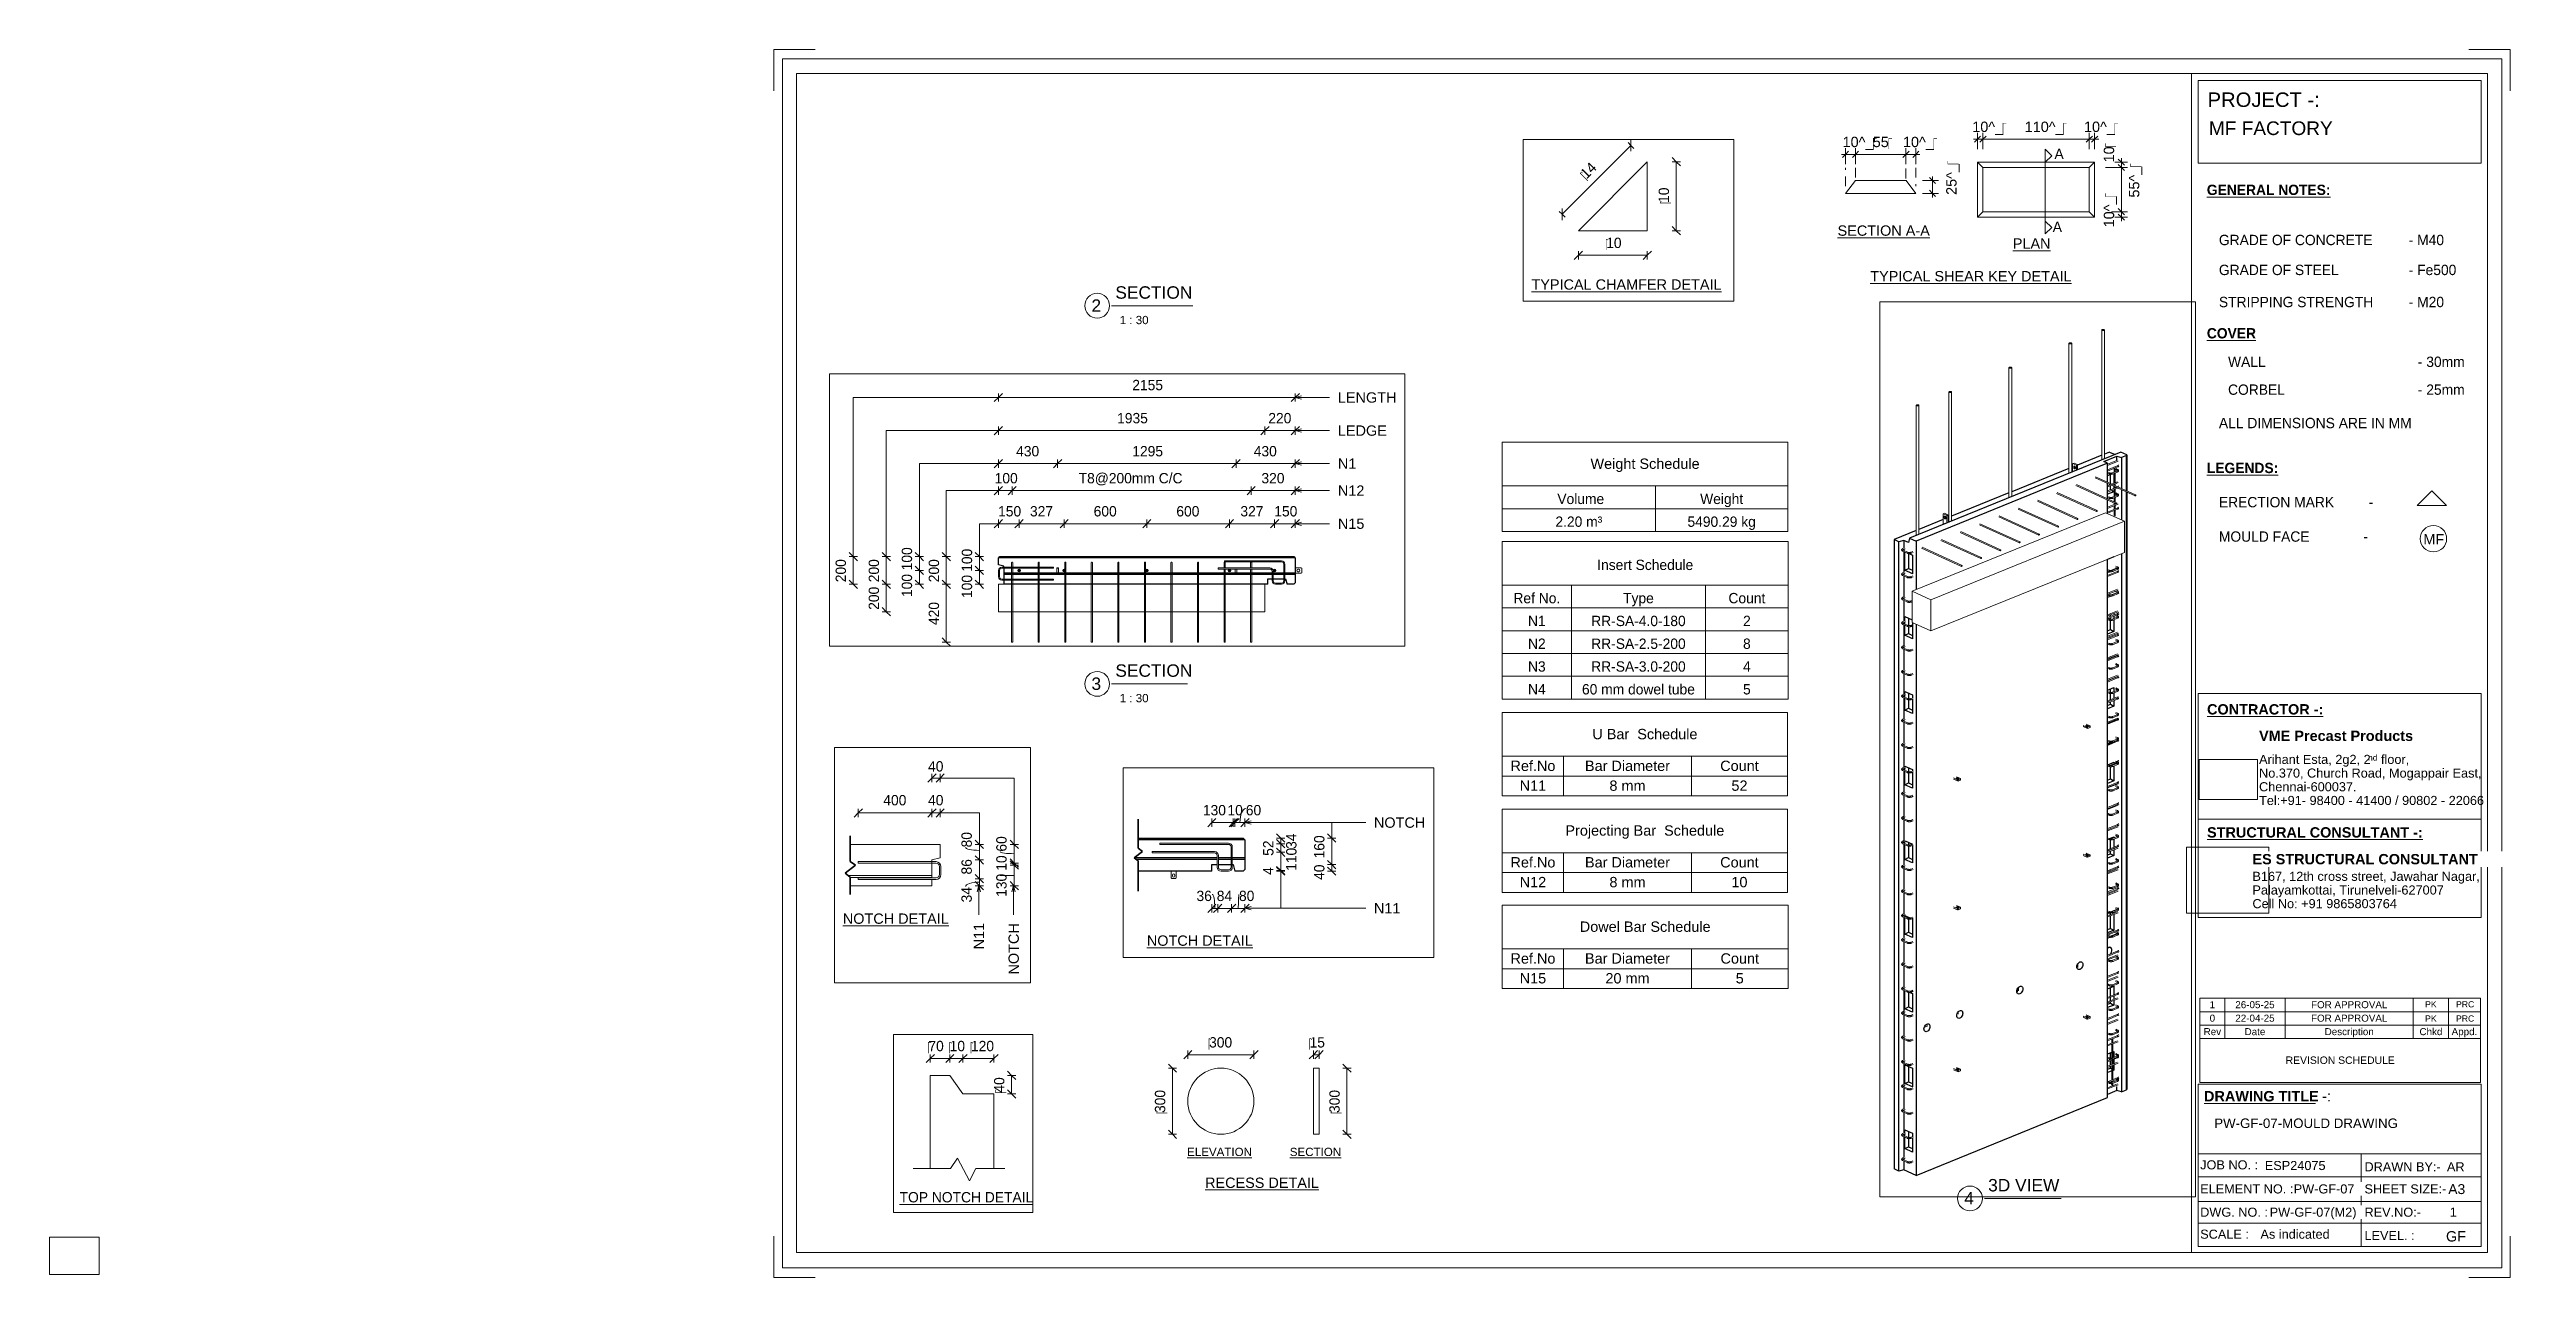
# Paper-space layout 'Layout1' of a CAD drawing. Header units: millimetres. Extents: x 0 to 599, y -1 to 296.
# The model-space entities are those that its viewports show. They can reach past a viewport. Long polylines and large blocks are cut down to what shows.
import ezdxf

# ---------------------------------------------------------------- set-up
doc = ezdxf.new("R2010")
doc.units = ezdxf.units.MM
doc.linetypes.add('Dash', pattern=[6.36, 3.18, -3.18])
doc.linetypes.add('Overhead', pattern=[3.97, 2.38, -1.59])
for name, color, linetype, lineweight in [('A-ANNO-DIMS', 211, 'Continuous', 9), ('A-ANNO-DIMS-1', 211, 'Continuous', 9), ('A-ANNO-DIMS-25', 211, 'Continuous', 9), ('A-ANNO-DIMS-3', 211, 'Continuous', 9), ('A-ANNO-DIMS-30', 211, 'Continuous', 9), ('A-ANNO-DIMS-80', 211, 'Continuous', 9), ('A-DETL', 90, 'Continuous', 18), ('A-DETL-GENF', 92, 'Continuous', 18), ('A-DETL-MBND', 5, 'Continuous', 18), ('A-DETL-MEDM', 33, 'Continuous', 35), ('A-DETL-THIN', 151, 'Continuous', 18), ('A-FLOR-OVHD', 1, 'Overhead', 18), ('A-GENM', 13, 'Continuous', 18), ('A-WALL', 113, 'Continuous', 25), ('G-ANNO-SCHD', 231, 'Continuous', 9), ('G-ANNO-TEXT', 231, 'Continuous', 9), ('G-ANNO-TTLB', 6, 'Continuous', 9), ('G-ANNO-TTLB-MEDM', 33, 'Continuous', 9), ('G-ANNO-TTLB-THIN', 151, 'Continuous', 9), ('S-BEAM', 12, 'Continuous', 18), ('S-BEAM-HDLN', 1, 'Dash', 18), ('S-RBAR', 171, 'Continuous', 18)]:
    doc.layers.add(name, color=color, linetype=linetype, lineweight=lineweight)
doc.layers.add('G-ANNO-NPLT', color=191, linetype='Continuous')
doc.styles.add('Arial', font='arial.ttf', dxfattribs={"height": 75})
doc.styles.add('Arial_1', font='arial.ttf', dxfattribs={"height": 50})
doc.styles.add('Arial_10', font='arial.ttf', dxfattribs={"height": 3.3})
doc.styles.add('Arial_11', font='arial.ttf', dxfattribs={"height": 2.3})
doc.styles.add('Arial_12', font='arial.ttf', dxfattribs={"height": 1.8})
doc.styles.add('Arial_13', font='arial.ttf', dxfattribs={"height": 1.7})
doc.styles.add('Arial_14', font='arial.ttf', dxfattribs={"height": 2})
doc.styles.add('Arial_15', font='arial.ttf', dxfattribs={"height": 3})
doc.styles.add('Arial_16', font='arial.ttf', dxfattribs={"height": 1.5})
doc.styles.add('Arial_2', font='arial.ttf', dxfattribs={"height": 62.5})
doc.styles.add('Arial_3', font='arial.ttf', dxfattribs={"height": 7.5})
doc.styles.add('Arial_4', font='arial.ttf', dxfattribs={"height": 3.5})
doc.styles.add('Arial_5', font='arial.ttf', dxfattribs={"height": 2.2})
doc.styles.add('Arial_6', font='arial.ttf', dxfattribs={"height": 2.4})
doc.styles.add('Arial_7', font='arial.ttf', dxfattribs={"height": 2.5})
doc.styles.add('Arial_8', font='arial.ttf', dxfattribs={"height": 1.42976})
doc.styles.add('Arial_9', font='arial.ttf', dxfattribs={"height": 2.25})
doc.styles.add('Arial_B', font='arialbd.ttf', dxfattribs={"height": 2.5})
doc.styles.add('Nirmala UI Semilight', font='NirmalaS.ttf', dxfattribs={"height": 75})
doc.styles.add('Nirmala UI Semilight_1', font='NirmalaS.ttf', dxfattribs={"height": 50})
doc.styles.add('Nirmala UI Semilight_2', font='NirmalaS.ttf', dxfattribs={"height": 62.5})
doc.styles.add('Nirmala UI Semilight_3', font='NirmalaS.ttf', dxfattribs={"height": 7.5})
doc.styles.add('Nirmala UI Semilight_4', font='NirmalaS.ttf', dxfattribs={"height": 200})
doc.styles.add('Nirmala UI Semilight_5', font='NirmalaS.ttf', dxfattribs={"height": 200})
doc.styles.add('Nirmala UI Semilight_6', font='NirmalaS.ttf', dxfattribs={"height": 2.5})
doc.styles.add('Nirmala UI Semilight_7', font='NirmalaS.ttf', dxfattribs={"height": 2.5})
doc.styles.add('Nirmala UI Semilight_B', font='', dxfattribs={"height": 2.5})
doc.styles.get('Nirmala UI Semilight_B').set_extended_font_data('Nirmala UI Semilight', bold=True)
doc.dimstyles.new('Arrow_Filled_-_2_5_NI_UI', dxfattribs={"dimscale": 304.8, "dimtxt": 78.552296, "dimasz": 0.19685, "dimexe": 0.098425, "dimexo": 0.0625, "dimgap": 0.098425, "dimtad": 1, "dimdec": 0, "dimzin": 0, "dimdsep": 46, "dimtxsty": 'Nirmala UI Semilight', "dimblk1": 'OBLIQUE', "dimblk2": 'OBLIQUE', "dimsah": 1, "dimcen": 0.09, "dimazin": 0, "dimtfac": 1, "dimtdec": 4, "dimtix": 1, "dimtmove": 0, "dimatfit": 3, "dimfxl": 0.098425, "dimfxlon": 1, "dimtvp": 1, "dimtolj": 1, "dimtzin": 0, "dimarcsym": 2})
doc.dimstyles.new('Arrow_Filled_-_2_5_NI_UI_1', dxfattribs={"dimscale": 304.8, "dimtxt": 78.552296, "dimasz": 0.19685, "dimexe": 0.098425, "dimexo": 0.0625, "dimgap": 0.098425, "dimtad": 1, "dimdec": 0, "dimzin": 0, "dimdsep": 46, "dimtxsty": 'Nirmala UI Semilight', "dimblk1": 'OBLIQUE', "dimblk2": 'OBLIQUE', "dimsah": 1, "dimcen": 0.09, "dimazin": 0, "dimtfac": 1, "dimtdec": 4, "dimtix": 1, "dimtmove": 2, "dimatfit": 3, "dimfxl": 0.098425, "dimfxlon": 1, "dimtvp": 1, "dimtolj": 1, "dimtzin": 0, "dimarcsym": 2})
doc.dimstyles.new('Arrow_Filled_-_2_5_NI_UI_2', dxfattribs={"dimscale": 304.8, "dimtxt": 65.460247, "dimasz": 0.164042, "dimexe": 0.082021, "dimexo": 0.0625, "dimgap": 0.082021, "dimtad": 1, "dimdec": 0, "dimzin": 0, "dimdsep": 46, "dimtxsty": 'Nirmala UI Semilight_2', "dimblk1": 'OBLIQUE', "dimblk2": 'OBLIQUE', "dimsah": 1, "dimcen": 0.09, "dimazin": 0, "dimtfac": 1, "dimtdec": 4, "dimtix": 1, "dimtmove": 1, "dimatfit": 3, "dimfxl": 0.082021, "dimfxlon": 1, "dimtvp": 1, "dimtolj": 1, "dimtzin": 0, "dimarcsym": 2})
doc.dimstyles.new('Arrow_Filled_-_2_5_NI_UI_3', dxfattribs={"dimscale": 304.8, "dimtxt": 65.460247, "dimasz": 0.164042, "dimexe": 0.082021, "dimexo": 0.0625, "dimgap": 0.082021, "dimtad": 1, "dimdec": 0, "dimzin": 0, "dimdsep": 46, "dimtxsty": 'Nirmala UI Semilight_2', "dimblk1": 'OBLIQUE', "dimblk2": 'OBLIQUE', "dimsah": 1, "dimcen": 0.09, "dimazin": 0, "dimtfac": 1, "dimtdec": 4, "dimtix": 1, "dimtmove": 0, "dimatfit": 3, "dimfxl": 0.082021, "dimfxlon": 1, "dimtvp": 1, "dimtolj": 1, "dimtzin": 0, "dimarcsym": 2})
doc.dimstyles.new('Arrow_Filled_-_2_5_NI_UI_4', dxfattribs={"dimscale": 304.8, "dimtxt": 65.460247, "dimasz": 0.164042, "dimexe": 0.082021, "dimexo": 0.0625, "dimgap": 0.082021, "dimtad": 1, "dimdec": 0, "dimzin": 0, "dimdsep": 46, "dimtxsty": 'Nirmala UI Semilight_2', "dimblk1": 'OBLIQUE', "dimblk2": 'OBLIQUE', "dimsah": 1, "dimcen": 0.09, "dimazin": 0, "dimtfac": 1, "dimtdec": 4, "dimtix": 1, "dimtmove": 2, "dimatfit": 3, "dimfxl": 0.082021, "dimfxlon": 1, "dimtvp": 1, "dimtolj": 1, "dimtzin": 0, "dimarcsym": 2})
doc.dimstyles.new('Arrow_Filled_-_2_5_NI_UI_5', dxfattribs={"dimscale": 304.8, "dimtxt": 7.85523, "dimasz": 0.019685, "dimexe": 0.009843, "dimexo": 0.0625, "dimgap": 0.009843, "dimtad": 1, "dimdec": 0, "dimzin": 0, "dimdsep": 46, "dimtxsty": 'Nirmala UI Semilight_3', "dimblk1": 'OBLIQUE', "dimblk2": 'OBLIQUE', "dimsah": 1, "dimcen": 0.09, "dimazin": 0, "dimtfac": 1, "dimtdec": 4, "dimtix": 1, "dimtmove": 0, "dimatfit": 3, "dimfxl": 0.009843, "dimfxlon": 1, "dimtvp": 1, "dimtolj": 1, "dimtzin": 0, "dimarcsym": 2})
doc.dimstyles.new('Arrow_Filled_-_2_5_NI_UI_6', dxfattribs={"dimscale": 304.8, "dimtxt": 209.472789, "dimasz": 0.524934, "dimexe": 0.262467, "dimexo": 0.0625, "dimgap": 0.262467, "dimtad": 1, "dimdec": 0, "dimzin": 0, "dimdsep": 46, "dimtxsty": 'Nirmala UI Semilight_4', "dimblk1": 'OBLIQUE', "dimblk2": 'OBLIQUE', "dimsah": 1, "dimcen": 0.09, "dimazin": 0, "dimtfac": 1, "dimtdec": 4, "dimtix": 1, "dimtmove": 2, "dimatfit": 3, "dimfxl": 0.262467, "dimfxlon": 1, "dimtvp": 1, "dimtolj": 1, "dimtzin": 0, "dimarcsym": 2})
doc.dimstyles.new('Arrow_Filled_-_2_5_NI_UI_7', dxfattribs={"dimscale": 304.8, "dimtxt": 209.472789, "dimasz": 0.524934, "dimexe": 0.262467, "dimexo": 0.0625, "dimgap": 0.262467, "dimtad": 1, "dimdec": 0, "dimzin": 0, "dimdsep": 46, "dimtxsty": 'Nirmala UI Semilight_4', "dimblk1": 'OBLIQUE', "dimblk2": 'OBLIQUE', "dimsah": 1, "dimcen": 0.09, "dimazin": 0, "dimtfac": 1, "dimtdec": 4, "dimtix": 1, "dimtmove": 0, "dimatfit": 3, "dimfxl": 0.262467, "dimfxlon": 1, "dimtvp": 1, "dimtolj": 1, "dimtzin": 0, "dimarcsym": 2})
doc.dimstyles.new('Arrow_Filled_-_2_5_NI_UI_8', dxfattribs={"dimscale": 304.8, "dimtxt": 2.61841, "dimasz": 0.006562, "dimexe": 0.003281, "dimexo": 0.0625, "dimgap": 0.003281, "dimtad": 1, "dimdec": 0, "dimzin": 0, "dimdsep": 46, "dimtxsty": 'Nirmala UI Semilight_7', "dimblk1": 'OBLIQUE', "dimblk2": 'OBLIQUE', "dimsah": 1, "dimcen": 0.09, "dimazin": 0, "dimtfac": 1, "dimtdec": 4, "dimtix": 1, "dimtmove": 0, "dimatfit": 3, "dimfxl": 0.003281, "dimfxlon": 1, "dimtvp": 1, "dimtolj": 1, "dimtzin": 0, "dimarcsym": 2})
doc.dimstyles.new('Diagonal_-_2_5mm_Arial', dxfattribs={"dimscale": 304.8, "dimtxt": 2.550648, "dimasz": 0.004921, "dimexe": 0.004921, "dimexo": 0.0625, "dimgap": 0.003281, "dimtad": 1, "dimdec": 0, "dimzin": 0, "dimdsep": 46, "dimtxsty": 'Arial_7', "dimblk1": 'OBLIQUE', "dimblk2": 'OBLIQUE', "dimsah": 1, "dimcen": 0.09, "dimdle": 0.003281, "dimazin": 0, "dimtfac": 1, "dimtdec": 4, "dimtix": 1, "dimtmove": 2, "dimatfit": 3, "dimfxl": 0.007874, "dimfxlon": 1, "dimtvp": 1, "dimtolj": 1, "dimtzin": 0, "dimarcsym": 2})
doc.dimstyles.new('Diagonal_-_2_5mm_Arial_1', dxfattribs={"dimscale": 304.8, "dimtxt": 2.550648, "dimasz": 0.004921, "dimexe": 0.004921, "dimexo": 0.0625, "dimgap": 0.003281, "dimtad": 1, "dimdec": 0, "dimzin": 0, "dimdsep": 46, "dimtxsty": 'Arial_7', "dimblk1": 'OBLIQUE', "dimblk2": 'OBLIQUE', "dimsah": 1, "dimcen": 0.09, "dimdle": 0.003281, "dimazin": 0, "dimtfac": 1, "dimtdec": 4, "dimtix": 1, "dimtmove": 0, "dimatfit": 3, "dimfxl": 0.007874, "dimfxlon": 1, "dimtvp": 1, "dimtolj": 1, "dimtzin": 0, "dimarcsym": 2})
picture_1 = doc.add_image_def('image1.jpg', size_in_pixel=(996, 686))
picture_2 = doc.add_image_def('image2.jpg', size_in_pixel=(1600, 1280))

psp = doc.layouts.get("Layout1")

msp = doc.modelspace()

# ---------------------------------------------------------------- texts
at = {"layer": 'G-ANNO-TEXT', "color": 7, "attachment_point": 1}
for s, insert, char_height, width, style in [('40', (29163.17, 18537.99), 50, 91.3924, 'Nirmala UI Semilight_1'), ('400', (28946.6, 18374.44), 50, 136.2869, 'Nirmala UI Semilight_1'), ('40', (29163.17, 18374.44), 50, 91.3924, 'Nirmala UI Semilight_1'), ('\\LNOTCH DETAIL', (28750.81, 17801.33), 50, 622.1095, 'Arial_1'), ('LENGTH', (25610.5, 14306.22), 75, 514.6834, 'Arial'), ('LEDGE', (25610.5, 14066.22), 75, 428.1011, 'Arial'), ('N1', (25610.5, 13826.22), 75, 161.1392, 'Arial'), ('N12', (25610.5, 13630.42), 75, 230.886, 'Arial'), ('N15', (25610.5, 13390.42), 75, 230.886, 'Arial'), ('NOTCH', (31362.9, 13238.66), 62.5, 376.7931, 'Arial_2'), ('N11', (31362.9, 12720.33), 62.5, 192.405, 'Arial_2'), ('\\LNOTCH DETAIL', (29989.58, 12525.11), 62.5, 777.6369, 'Arial_2'), ('\\LTYPICAL CHAMFER DETAIL', (31746.69, 3087.48), 7.5, 166.9113, 'Arial_3'), ('\\LTOP NOTCH DETAIL', (32283.6, 1307.17), 200, 2975.864, 'Nirmala UI Semilight_5')]:
    msp.add_mtext(s, dxfattribs=dict(at, insert=insert, char_height=char_height, width=width, style=style))
at = {"layer": 'G-ANNO-TEXT', "color": 7, "char_height": 50, "attachment_point": 1, "rotation": 90}
for s, insert, width, style in [('80', (29324.74, 18120.9), 89.789, 'Nirmala UI Semilight_1'), ('60', (29493.08, 18100.51), 89.789, 'Nirmala UI Semilight_1'), ('10', (29493.08, 18008.06), 76.962, 'Nirmala UI Semilight_1'), ('86', (29324.74, 17989.83), 89.789, 'Nirmala UI Semilight_1'), ('130', (29493.08, 17881.7), 121.8565, 'Nirmala UI Semilight_1'), ('34', (29324.74, 17854.64), 91.3924, 'Nirmala UI Semilight_1'), ('N11', (29383.97, 17627.57), 153.924, 'Arial_1'), ('NOTCH', (29552.32, 17505.97), 301.4345, 'Arial_1')]:
    msp.add_mtext(s, dxfattribs=dict(at, insert=insert, width=width, style=style))

# ---------------------------------------------------------------- blocks, each defined once
blk = doc.blocks.new('ES-Landscape-A3 - ES-Landscape-A3-502445-PW-GF-07-MOULD DRAWING')
at = {"layer": 'G-ANNO-TTLB'}
for p, q in [((175.24, 296.27), (185.24, 296.27)), ((175.24, 296.27), (175.24, 286.27)), ((595.24, 296.27), (585.24, 296.27)), ((595.24, 296.27), (595.24, 286.27)), ((519.77, 140.54), (588.2, 140.54)), ((519.77, 86.33), (519.77, 140.54)), ((588.2, 86.33), (588.2, 140.54)), ((519.77, 110.14), (588.2, 110.14)), ((519.77, 6.78), (519.77, 46.03)), ((588.2, 6.78), (588.2, 46.03)), ((559.23, 29.2), (559.23, 6.78)), ((175.24, -0.73), (175.24, 9.27)), ((595.24, -0.73), (595.24, 9.27)), ((175.24, -0.73), (185.24, -0.73)), ((595.24, -0.73), (585.24, -0.73))]:
    blk.add_line(p, q, dxfattribs=at)
at = {"layer": 'G-ANNO-TTLB-MEDM'}
for p, q in [((180.73, 290.44), (180.73, 5.31)), ((180.73, 290.44), (589.79, 290.44)), ((518.17, 290.44), (518.17, 5.31)), ((519.77, 268.77), (519.77, 288.77)), ((519.77, 288.77), (588.2, 288.77)), ((588.2, 288.77), (588.2, 268.77)), ((589.79, 290.44), (589.79, 5.31)), ((588.2, 268.77), (519.77, 268.77)), ((519.77, 86.33), (588.2, 86.33)), ((519.77, 6.78), (588.2, 6.78)), ((180.73, 5.31), (589.79, 5.31))]:
    blk.add_line(p, q, dxfattribs=at)
at = {"layer": 'G-ANNO-TTLB-THIN'}
for p, q in [((177.29, 294.03), (177.29, 1.56)), ((593.23, 294.03), (177.29, 294.03)), ((593.23, 1.56), (593.23, 294.03)), ((519.77, 46.03), (588.2, 46.03)), ((519.77, 29.2), (588.2, 29.2)), ((519.77, 23.64), (588.2, 23.64)), ((519.77, 17.68), (588.2, 17.68)), ((519.77, 12.43), (588.2, 12.43)), ((177.29, 1.56), (593.23, 1.56))]:
    blk.add_line(p, q, dxfattribs=at)
at = {"layer": 'G-ANNO-TTLB', "char_height": 2.2, "attachment_point": 1, "style": 'Arial_5'}
for s, insert, width in [('No.370, Church Road, Mogappair East,', (534.5, 122.37), 63.4135), ('Tel:+91- 98400 - 41400 / 90802 - 22066 ', (534.5, 115.75), 65.2574), ('Chennai-600037.', (534.5, 119.06), 27.6582), ('Cell No: +91 9865803764', (532.9, 90.79), 41.0464), ('Palayamkottai, Tirunelveli-627007', (532.9, 94.09), 54.4346), ('JOB NO. :', (520.26, 27.61), 16.5949), ('DRAWN BY:-', (560, 27.14), 21.7257), ('ELEMENT NO. :', (520.26, 21.79), 26.5359), ('SHEET SIZE:-', (560, 21.79), 23.2489), ('DWG. NO. :', (520.26, 16.16), 19.481), ('REV.NO:-', (560, 16.16), 16.0338), ('SCALE :', (520.26, 10.84), 13.8692), ('LEVEL. :', (560, 10.53), 14.3502)]:
    blk.add_mtext(s, dxfattribs=dict(at, insert=insert, width=width))
at = {"layer": 'G-ANNO-TTLB'}
image = blk.add_image(picture_1, insert=(520, 114.84), size_in_units=(14.11, 9.72), dxfattribs=at)
image.dxf.flags = 7
image = blk.add_image(picture_2, insert=(516.95, 87.39), size_in_units=(19.92, 15.93), dxfattribs=at)
image.dxf.flags = 7
at = {"layer": 'G-ANNO-TTLB', "attachment_point": 1, "bg_fill": 3, "box_fill_scale": 1.25, "bg_fill_color": 256, "bg_fill_true_color": 13158600, "bg_fill_transparency": 0}
for s, insert, char_height, width, style in [('PROJECT -:', (522.05, 285.89), 3.5, 33.3502, 'Arial_4'), ('\\LCONTRACTOR -:', (521.92, 137.94), 2.5, 33.9114, 'Arial_B'), ('\\LSTRUCTURAL CONSULTANT -:', (521.92, 108.18), 2.5, 62.8523, 'Arial_B'), ('\\LDRAWING TITLE', (521.19, 44.36), 2.5, 33.4304, 'Arial_B'), ('A3', (580.27, 21.84), 2.4, 4.9705, 'Arial_6')]:
    blk.add_mtext(s, dxfattribs=dict(at, insert=insert, char_height=char_height, width=width, style=style))
at = {"layer": 'G-ANNO-TTLB', "char_height": 2.5, "attachment_point": 1, "style": 'Arial_B', "bg_fill": 3, "box_fill_scale": 1.25, "bg_fill_color": 256, "bg_fill_true_color": 13158600, "bg_fill_transparency": 0}
for s, insert, width in [('VME Precast Products', (534.5, 131.53), 45.135), ('ES STRUCTURAL CONSULTANT', (532.9, 101.7), 65.6582), ('\\fArial|b1|i0|c0|p34|; ', (548.78, 44.36), 1.2025)]:
    blk.add_mtext(s, dxfattribs=dict(at, insert=insert, width=width))
at = {"layer": 'G-ANNO-TTLB', "attachment_point": 1}
for s, insert, char_height, width, style in [('Arihant Esta, 2g2, 2', (534.5, 125.68), 2.2, 31.9873, 'Arial_5'), ('nd', (560.89, 125.72), 1.43, 2.7257, 'Arial_8'), (' floor,', (563.14, 125.68), 2.2, 9.1392, 'Arial_5'), ('B167, 12th cross street, Jawahar Nagar,', (532.9, 97.4), 2.2, 65.1772, 'Arial_5')]:
    blk.add_mtext(s, dxfattribs=dict(at, insert=insert, char_height=char_height, width=width, style=style))
at = {"layer": 'G-ANNO-TTLB', "insert": (549.77, 44.36), "char_height": 2.5, "width": 2.6456, "attachment_point": 1, "style": 'Arial_7', "bg_fill": 3, "box_fill_scale": 1.25, "bg_fill_color": 256, "bg_fill_true_color": 13158600, "bg_fill_transparency": 0}
blk.add_mtext('-:', dxfattribs=at)
blk = doc.blocks.new('Viewport - M_View Title-1040-PW-GF-07-MOULD DRAWING')
at = {"layer": 'G-ANNO-TTLB'}
for start, end in [(360, 180), (180, 0)]:
    blk.add_arc((-3.5, 0), 3, start, end, dxfattribs=at)
blk = doc.blocks.new('DIMBLOCK54-PW-GF-07-MOULD DRAWING')
at = {"layer": 'A-ANNO-DIMS-1', "lineweight": 35}
for p, q in [((501.19, 269.04), (500.44, 269.79)), ((501.19, 267.73), (500.44, 268.48)), ((501.19, 269.04), (501.94, 268.29)), ((501.19, 267.73), (501.94, 266.98))]:
    blk.add_line(p, q, dxfattribs=at)
at = {"layer": 'A-ANNO-DIMS-1'}
for p, q in [((501.19, 270.04), (501.19, 267.73)), ((501.19, 267.73), (497.38, 267.73)), ((501.19, 269.04), (499.62, 269.04)), ((501.19, 269.04), (502.69, 269.04)), ((501.19, 267.73), (502.69, 267.73))]:
    blk.add_line(p, q, dxfattribs=at)
at = {"layer": 'A-ANNO-DIMS-1', "color": 0, "insert": (496.94, 268.97), "char_height": 2.5, "width": 4.6147, "attachment_point": 1, "rotation": 90, "line_spacing_factor": 0.941778, "style": 'Arial_7'}
blk.add_mtext('10\\fArial|b0|i0|c254|p34|;\u202a', dxfattribs=at)
blk = doc.blocks.new('_Oblique')
at = {"color": 0, "linetype": 'ByBlock', "lineweight": -2}
blk.add_line((-0.5, -0.5), (0.5, 0.5), dxfattribs=at)
blk = doc.blocks.new('DIMBLOCK55-PW-GF-07-MOULD DRAWING')
at = {"layer": 'A-ANNO-DIMS-1'}
for p, q in [((501.19, 267.73), (497.38, 267.73)), ((501.19, 267.73), (501.19, 257.05)), ((501.19, 267.73), (502.69, 267.73)), ((501.19, 257.05), (498.79, 257.05)), ((501.19, 257.05), (502.69, 257.05))]:
    blk.add_line(p, q, dxfattribs=at)
at = {"layer": 'A-ANNO-DIMS-1', "lineweight": 35}
for p, q in [((501.19, 267.73), (500.44, 268.48)), ((501.19, 267.73), (501.94, 266.98)), ((501.19, 257.05), (500.44, 257.8)), ((501.19, 257.05), (501.94, 256.3))]:
    blk.add_line(p, q, dxfattribs=at)
at = {"layer": 'A-ANNO-DIMS-1', "color": 0, "insert": (503.03, 260.47), "char_height": 2.5, "width": 4.6147, "attachment_point": 1, "rotation": 90, "line_spacing_factor": 0.941778, "style": 'Arial_7'}
blk.add_mtext('55^_\\fArial|b0|i0|c254|p34|;\u202a', dxfattribs=at)
blk = doc.blocks.new('DIMBLOCK56-PW-GF-07-MOULD DRAWING')
at = {"layer": 'A-ANNO-DIMS-1', "lineweight": 35}
for p, q in [((501.19, 257.05), (500.44, 257.8)), ((501.19, 255.74), (500.44, 256.49)), ((501.19, 257.05), (501.94, 256.3)), ((501.19, 255.74), (501.94, 254.99))]:
    blk.add_line(p, q, dxfattribs=at)
at = {"layer": 'A-ANNO-DIMS-1'}
for p, q in [((501.19, 257.05), (498.79, 257.05)), ((501.19, 255.74), (499.62, 255.74)), ((501.19, 257.05), (501.19, 254.74)), ((501.19, 257.05), (502.69, 257.05)), ((501.19, 255.74), (502.69, 255.74))]:
    blk.add_line(p, q, dxfattribs=at)
at = {"layer": 'A-ANNO-DIMS-1', "color": 0, "insert": (496.94, 253.26), "char_height": 2.5, "width": 4.6147, "attachment_point": 1, "rotation": 90, "line_spacing_factor": 0.941778, "style": 'Arial_7'}
blk.add_mtext('10^_\\fArial|b0|i0|c254|p34|;\u202a', dxfattribs=at)
blk = doc.blocks.new('DIMBLOCK57-PW-GF-07-MOULD DRAWING')
at = {"layer": 'A-ANNO-DIMS-1'}
for p, q in [((466.39, 274.59), (466.39, 276.09)), ((467.7, 274.59), (467.7, 276.09)), ((465.39, 274.59), (467.7, 274.59)), ((466.39, 274.59), (466.39, 272.19)), ((467.7, 274.59), (467.7, 272.19))]:
    blk.add_line(p, q, dxfattribs=at)
at = {"layer": 'A-ANNO-DIMS-1', "lineweight": 35}
for p, q in [((466.39, 274.59), (465.64, 273.84)), ((466.39, 274.59), (467.14, 275.34)), ((467.7, 274.59), (466.95, 273.84)), ((467.7, 274.59), (468.45, 275.34))]:
    blk.add_line(p, q, dxfattribs=at)
at = {"layer": 'A-ANNO-DIMS-1', "color": 0, "insert": (465.12, 278.84), "char_height": 2.5, "width": 4.6147, "attachment_point": 1, "line_spacing_factor": 0.941778, "style": 'Arial_7'}
blk.add_mtext('10^_\\fArial|b0|i0|c254|p34|;\u202a', dxfattribs=at)
blk = doc.blocks.new('DIMBLOCK58-PW-GF-07-MOULD DRAWING')
at = {"layer": 'A-ANNO-DIMS-1'}
for p, q in [((467.7, 274.59), (467.7, 276.09)), ((493.42, 274.59), (493.42, 276.09)), ((467.7, 274.59), (493.42, 274.59)), ((467.7, 274.59), (467.7, 272.19)), ((493.42, 274.59), (493.42, 272.19))]:
    blk.add_line(p, q, dxfattribs=at)
at = {"layer": 'A-ANNO-DIMS-1', "lineweight": 35}
for p, q in [((467.7, 274.59), (466.95, 273.84)), ((467.7, 274.59), (468.45, 275.34)), ((493.42, 274.59), (492.67, 273.84)), ((493.42, 274.59), (494.17, 275.34))]:
    blk.add_line(p, q, dxfattribs=at)
at = {"layer": 'A-ANNO-DIMS-1', "color": 0, "insert": (477.81, 278.84), "char_height": 2.5, "width": 6.5924, "attachment_point": 1, "line_spacing_factor": 0.941778, "style": 'Arial_7'}
blk.add_mtext('110^_\\fArial|b0|i0|c254|p34|;\u202a', dxfattribs=at)
blk = doc.blocks.new('DIMBLOCK59-PW-GF-07-MOULD DRAWING')
at = {"layer": 'A-ANNO-DIMS-1'}
for p, q in [((493.42, 274.59), (493.42, 276.09)), ((494.73, 274.59), (494.73, 276.09)), ((493.42, 274.59), (495.73, 274.59)), ((493.42, 274.59), (493.42, 272.19)), ((494.73, 274.59), (494.73, 272.19))]:
    blk.add_line(p, q, dxfattribs=at)
at = {"layer": 'A-ANNO-DIMS-1', "lineweight": 35}
for p, q in [((493.42, 274.59), (492.67, 273.84)), ((493.42, 274.59), (494.17, 275.34)), ((494.73, 274.59), (493.98, 273.84)), ((494.73, 274.59), (495.48, 275.34))]:
    blk.add_line(p, q, dxfattribs=at)
at = {"layer": 'A-ANNO-DIMS-1', "color": 0, "insert": (492.15, 278.84), "char_height": 2.5, "width": 4.6147, "attachment_point": 1, "line_spacing_factor": 0.941778, "style": 'Arial_7'}
blk.add_mtext('10^_\\fArial|b0|i0|c254|p34|;\u202a', dxfattribs=at)
blk = doc.blocks.new('DIMBLOCK60-PW-GF-07-MOULD DRAWING')
at = {"layer": 'A-ANNO-DIMS-1'}
for p, q in [((455.49, 264.59), (453.09, 264.59)), ((455.49, 265.59), (455.49, 260.49)), ((455.49, 264.59), (456.99, 264.59)), ((455.49, 261.49), (453.09, 261.49)), ((455.49, 261.49), (456.99, 261.49))]:
    blk.add_line(p, q, dxfattribs=at)
at = {"layer": 'A-ANNO-DIMS-1', "lineweight": 35}
for p, q in [((455.49, 264.59), (454.74, 265.34)), ((455.49, 264.59), (456.24, 263.84)), ((455.49, 261.49), (454.74, 262.24)), ((455.49, 261.49), (456.24, 260.74))]:
    blk.add_line(p, q, dxfattribs=at)
at = {"layer": 'A-ANNO-DIMS-1', "color": 0, "insert": (458.82, 261.11), "char_height": 2.5, "width": 4.6147, "attachment_point": 1, "rotation": 90, "line_spacing_factor": 0.941778, "style": 'Arial_7'}
blk.add_mtext('25^_\\fArial|b0|i0|c254|p34|;\u202a', dxfattribs=at)
blk = doc.blocks.new('DIMBLOCK61-PW-GF-07-MOULD DRAWING')
at = {"layer": 'A-ANNO-DIMS-1'}
for p, q in [((433.47, 270.92), (436.88, 270.92)), ((434.47, 270.92), (434.47, 272.42)), ((434.47, 270.92), (434.47, 268.52)), ((436.88, 270.92), (436.88, 272.42)), ((436.88, 270.92), (436.88, 268.52))]:
    blk.add_line(p, q, dxfattribs=at)
at = {"layer": 'A-ANNO-DIMS-1', "lineweight": 35}
for p, q in [((434.47, 270.92), (433.72, 270.17)), ((434.47, 270.92), (435.22, 271.67)), ((436.88, 270.92), (436.13, 270.17)), ((436.88, 270.92), (437.63, 271.67))]:
    blk.add_line(p, q, dxfattribs=at)
at = {"layer": 'A-ANNO-DIMS-1', "color": 0, "insert": (433.75, 275.17), "char_height": 2.5, "width": 4.6147, "attachment_point": 1, "line_spacing_factor": 0.941778, "style": 'Arial_7'}
blk.add_mtext('10^_\\fArial|b0|i0|c254|p34|;\u202a', dxfattribs=at)
blk = doc.blocks.new('DIMBLOCK62-PW-GF-07-MOULD DRAWING')
at = {"layer": 'A-ANNO-DIMS-1', "lineweight": 35}
for p, q in [((436.88, 270.92), (436.13, 270.17)), ((436.88, 270.92), (437.63, 271.67)), ((449.07, 270.92), (448.32, 270.17)), ((449.07, 270.92), (449.82, 271.67))]:
    blk.add_line(p, q, dxfattribs=at)
at = {"layer": 'A-ANNO-DIMS-1'}
for p, q in [((436.88, 270.92), (436.88, 272.42)), ((436.88, 270.92), (449.07, 270.92)), ((436.88, 270.92), (436.88, 268.52)), ((449.07, 270.92), (449.07, 272.42)), ((449.07, 270.92), (449.07, 268.52))]:
    blk.add_line(p, q, dxfattribs=at)
at = {"layer": 'A-ANNO-DIMS-1', "color": 0, "insert": (441.05, 275.17), "char_height": 2.5, "width": 4.6147, "attachment_point": 1, "line_spacing_factor": 0.941778, "style": 'Arial_7'}
blk.add_mtext('55\\fArial|b0|i0|c254|p34|;\u202a', dxfattribs=at)
blk = doc.blocks.new('DIMBLOCK63-PW-GF-07-MOULD DRAWING')
at = {"layer": 'A-ANNO-DIMS-1', "lineweight": 35}
for p, q in [((449.07, 270.92), (448.32, 270.17)), ((449.07, 270.92), (449.82, 271.67)), ((451.47, 270.92), (450.72, 270.17)), ((451.47, 270.92), (452.22, 271.67))]:
    blk.add_line(p, q, dxfattribs=at)
at = {"layer": 'A-ANNO-DIMS-1'}
for p, q in [((449.07, 270.92), (449.07, 272.42)), ((449.07, 270.92), (452.47, 270.92)), ((449.07, 270.92), (449.07, 268.52)), ((451.47, 270.92), (451.47, 272.42)), ((451.47, 270.92), (451.47, 268.52))]:
    blk.add_line(p, q, dxfattribs=at)
at = {"layer": 'A-ANNO-DIMS-1', "color": 0, "insert": (448.35, 275.17), "char_height": 2.5, "width": 4.6147, "attachment_point": 1, "line_spacing_factor": 0.941778, "style": 'Arial_7'}
blk.add_mtext('10^_\\fArial|b0|i0|c254|p34|;\u202a', dxfattribs=at)
blk = doc.blocks.new('DIMBLOCK64-PW-GF-07-MOULD DRAWING')
at = {"layer": 'A-ANNO-DIMS-1'}
for p, q in [((271.66, 49.9), (270.66, 50.9)), ((271.66, 49.9), (270.66, 49.9)), ((271.66, 33.9), (271.66, 49.9)), ((271.66, 49.9), (272.66, 48.9)), ((271.66, 49.9), (272.66, 49.9)), ((271.66, 33.9), (270.66, 34.9)), ((271.66, 33.9), (270.66, 33.9)), ((271.66, 33.9), (272.66, 32.9)), ((271.66, 33.9), (272.66, 33.9))]:
    blk.add_line(p, q, dxfattribs=at)
at = {"layer": 'A-ANNO-DIMS-1', "color": 0, "insert": (267.39, 39.05), "char_height": 2.5, "width": 6.8555, "attachment_point": 1, "rotation": 90, "line_spacing_factor": 1.142579, "style": 'Nirmala UI Semilight_7'}
blk.add_mtext('\u202a300', dxfattribs=at)
blk = doc.blocks.new('DIMBLOCK65-PW-GF-07-MOULD DRAWING')
at = {"layer": 'A-ANNO-DIMS-1'}
for p, q in [((275.36, 53.13), (276.36, 54.13)), ((275.36, 53.13), (275.36, 54.13)), ((291.36, 53.13), (292.36, 54.13)), ((291.36, 53.13), (291.36, 54.13)), ((275.36, 53.13), (274.36, 52.13)), ((275.36, 53.13), (291.36, 53.13)), ((275.36, 53.13), (275.36, 52.13)), ((291.36, 53.13), (290.36, 52.13)), ((291.36, 53.13), (291.36, 52.13))]:
    blk.add_line(p, q, dxfattribs=at)
at = {"layer": 'A-ANNO-DIMS-1', "color": 0, "insert": (280.5, 57.39), "char_height": 2.5, "width": 6.8555, "attachment_point": 1, "line_spacing_factor": 1.142579, "style": 'Nirmala UI Semilight_7'}
blk.add_mtext('\u202a300', dxfattribs=at)
blk = doc.blocks.new('DIMBLOCK66-PW-GF-07-MOULD DRAWING')
at = {"layer": 'A-ANNO-DIMS-1'}
for p, q in [((305.74, 53.13), (306.74, 54.13)), ((305.74, 53.13), (305.74, 54.13)), ((307.11, 53.13), (308.11, 54.13)), ((307.11, 53.13), (307.11, 54.13)), ((305.74, 53.13), (304.74, 52.13)), ((305.74, 53.13), (307.11, 53.13)), ((305.74, 53.13), (305.74, 52.13)), ((307.11, 53.13), (306.11, 52.13)), ((307.11, 53.13), (307.11, 52.13))]:
    blk.add_line(p, q, dxfattribs=at)
at = {"layer": 'A-ANNO-DIMS-1', "color": 0, "insert": (304.81, 57.39), "char_height": 2.5, "width": 3.8848, "attachment_point": 1, "line_spacing_factor": 1.142579, "style": 'Nirmala UI Semilight_7'}
blk.add_mtext('\u202a15', dxfattribs=at)
blk = doc.blocks.new('DIMBLOCK67-PW-GF-07-MOULD DRAWING')
at = {"layer": 'A-ANNO-DIMS-1'}
for p, q in [((313.86, 49.9), (312.86, 50.9)), ((313.86, 49.9), (312.86, 49.9)), ((313.86, 49.9), (313.86, 33.9)), ((313.86, 49.9), (314.86, 48.9)), ((313.86, 49.9), (314.86, 49.9)), ((313.86, 33.9), (312.86, 34.9)), ((313.86, 33.9), (312.86, 33.9)), ((313.86, 33.9), (314.86, 32.9)), ((313.86, 33.9), (314.86, 33.9))]:
    blk.add_line(p, q, dxfattribs=at)
at = {"layer": 'A-ANNO-DIMS-1', "color": 0, "insert": (309.6, 39.05), "char_height": 2.5, "width": 6.8555, "attachment_point": 1, "rotation": 90, "line_spacing_factor": 1.142579, "style": 'Nirmala UI Semilight_7'}
blk.add_mtext('\u202a300', dxfattribs=at)
blk = doc.blocks.new('RR spread anchor face based - RR-SA-4_0-180-1726831-Elevation Top1')
at = {"layer": 'A-GENM'}
for p, q in [((18734.07, 13031.3), (18734.07, 13033.8)), ((18734.07, 13033.8), (18746.07, 13033.8)), ((18734.07, 12996.3), (18734.07, 13031.3)), ((18734.07, 13031.3), (18746.07, 13031.3)), ((18746.07, 13033.8), (18746.07, 13031.3)), ((18746.07, 13031.3), (18746.07, 12996.3)), ((18734.07, 12993.8), (18734.07, 12996.3)), ((18734.07, 12996.3), (18746.07, 12996.3)), ((18746.07, 12993.8), (18734.07, 12993.8)), ((18746.07, 12996.3), (18746.07, 12993.8))]:
    blk.add_line(p, q, dxfattribs=at)
blk = doc.blocks.new('RR spread anchor face based - RR-SA-4_0-180-V1-Elevation Top1')
at = {"layer": 'A-GENM'}
for p, q in [((20028.57, 13031.78), (20028.57, 13033.8)), ((20028.57, 13033.8), (20040.57, 13033.8)), ((20040.57, 13033.8), (20040.57, 13031.78)), ((20028.57, 12996.3), (20028.57, 13023.78)), ((20040.57, 13023.78), (20040.57, 12996.3)), ((20028.57, 12993.8), (20028.57, 12996.3)), ((20028.57, 12996.3), (20040.57, 12996.3)), ((20040.57, 12993.8), (20028.57, 12993.8)), ((20040.57, 12996.3), (20040.57, 12993.8))]:
    blk.add_line(p, q, dxfattribs=at)
blk = doc.blocks.new('RR spread anchor face based - RR-SA-3_0-200-1726827-Elevation Top1')
at = {"layer": 'A-GENM'}
for p, q in [((20506.07, 13033.8), (20464.57, 13033.8)), ((20511.07, 13031.3), (20506.07, 13033.8)), ((20511.07, 12996.3), (20511.07, 13031.3)), ((20484.77, 13022.8), (20488.77, 13022.8)), ((20488.77, 13004.8), (20484.77, 13004.8)), ((20464.57, 12993.8), (20506.07, 12993.8)), ((20506.07, 12993.8), (20511.07, 12996.3))]:
    blk.add_line(p, q, dxfattribs=at)
for centre, start, end in [((20484.77, 13013.8), 90, 270), ((20488.77, 13013.8), 270, 90)]:
    blk.add_arc(centre, 9, start, end, dxfattribs=at)
blk = doc.blocks.new('M_Rectangular Corbel - M_Rectangular Corbel-1451328-Elevation Top1')
at = {"layer": 'S-BEAM'}
for p, q in [((18310.07, 12713.8), (18310.07, 12913.8)), ((18350.07, 12913.8), (18310.07, 12913.8)), ((20244.57, 12913.8), (20244.57, 12713.8)), ((18310.07, 12713.8), (18406.07, 12713.8)), ((18414.07, 12713.8), (18598.79, 12713.8)), ((18606.79, 12713.8), (18791.51, 12713.8)), ((18799.51, 12713.8), (18984.24, 12713.8)), ((18992.24, 12713.8), (19176.96, 12713.8)), ((19184.96, 12713.8), (19369.68, 12713.8)), ((19377.68, 12713.8), (19562.4, 12713.8)), ((19570.45, 12713.8), (19755.13, 12713.8)), ((19763.17, 12713.8), (19947.85, 12713.8)), ((19955.85, 12713.8), (20140.57, 12713.8)), ((20148.57, 12713.8), (20244.57, 12713.8))]:
    blk.add_line(p, q, dxfattribs=at)
at = {"layer": 'S-BEAM-HDLN'}
for p, q in [((18406.12, 12713.8), (18414.02, 12713.8)), ((18598.84, 12713.8), (18606.74, 12713.8)), ((18791.56, 12713.8), (18799.46, 12713.8)), ((18984.29, 12713.8), (18992.19, 12713.8)), ((19177.01, 12713.8), (19184.91, 12713.8)), ((19369.73, 12713.8), (19377.63, 12713.8)), ((19562.45, 12713.8), (19570.35, 12713.8)), ((19755.17, 12713.8), (19763.08, 12713.8)), ((19947.9, 12713.8), (19955.8, 12713.8)), ((20140.62, 12713.8), (20148.52, 12713.8))]:
    blk.add_line(p, q, dxfattribs=at)
blk = doc.blocks.new('M_Rectangular Corbel - M_Rectangular Corbel-1451328-3D Ortho')
at = {"layer": 'S-BEAM'}
for p, q in [((5824.52, 12980.23), (4419.63, 12409.93)), ((5824.52, 12980.23), (5962.01, 12917.94)), ((4557.12, 12347.64), (5962.01, 12917.94)), ((5962.01, 12917.94), (5962.01, 12692.1)), ((5962.01, 12692.1), (4557.12, 12121.79)), ((4557.12, 12347.64), (4419.63, 12409.93)), ((4419.63, 12409.93), (4419.63, 12184.08)), ((4557.12, 12121.79), (4557.12, 12347.64)), ((4419.63, 12184.08), (4557.12, 12121.79))]:
    blk.add_line(p, q, dxfattribs=at)
blk = doc.blocks.new('Rebar Bar - Part 3054600646-431004-3D Ortho')
at = {"layer": 'S-RBAR'}
for p, q in [((5850.34, 13269.84), (5839.04, 13274.95)), ((5839.04, 13266.17), (5847.04, 13262.55))]:
    blk.add_line(p, q, dxfattribs=at)
blk = doc.blocks.new('Rebar Bar - Part 2227165887-431004-3D Ortho')
at = {"layer": 'S-RBAR'}
for points in [[(5847.04, 13262.55, 0), (5847.71, 13262.26, 0), (5848.39, 13261.98, 0), (5849.1, 13261.72, 0), (5849.82, 13261.48, 0), (5850.55, 13261.24, 0), (5851.31, 13261.03, 0), (5852.07, 13260.82, 0), (5852.85, 13260.64, 0), (5853.64, 13260.46, 0), (5854.45, 13260.3, 0), (5855.27, 13260.16, 0), (5856.09, 13260.03, 0), (5856.93, 13259.91, 0), (5857.77, 13259.81, 0), (5858.62, 13259.72, 0), (5859.47, 13259.65, 0), (5860.33, 13259.6, 0), (5861.2, 13259.55, 0), (5862.07, 13259.53, 0), (5862.93, 13259.51, 0), (5863.8, 13259.52, 0), (5864.67, 13259.53, 0), (5865.54, 13259.57, 0), (5866.4, 13259.61, 0), (5867.26, 13259.68, 0), (5868.11, 13259.75, 0), (5868.96, 13259.84, 0), (5869.8, 13259.95, 0), (5870.63, 13260.07, 0), (5871.45, 13260.21, 0), (5872.26, 13260.36, 0), (5873.06, 13260.52, 0), (5873.85, 13260.7, 0), (5874.63, 13260.9, 0), (5875.39, 13261.1, 0), (5876.14, 13261.33, 0), (5876.87, 13261.56, 0), (5877.58, 13261.81, 0), (5878.28, 13262.08, 0), (5878.47, 13262.16, 0)], [(5850.34, 13269.84, 0), (5850.79, 13269.64, 0), (5851.27, 13269.45, 0), (5851.78, 13269.26, 0), (5852.31, 13269.08, 0), (5852.86, 13268.9, 0), (5853.44, 13268.74, 0), (5854.03, 13268.58, 0), (5854.65, 13268.43, 0), (5855.28, 13268.29, 0), (5855.93, 13268.17, 0), (5856.59, 13268.05, 0), (5857.26, 13267.94, 0), (5857.95, 13267.85, 0), (5858.65, 13267.76, 0), (5859.36, 13267.69, 0), (5860.07, 13267.63, 0), (5860.79, 13267.58, 0), (5861.52, 13267.55, 0), (5862.25, 13267.52, 0), (5862.98, 13267.51, 0), (5863.71, 13267.52, 0), (5864.44, 13267.53, 0), (5865.17, 13267.56, 0), (5865.89, 13267.6, 0), (5866.61, 13267.65, 0), (5867.32, 13267.71, 0), (5868.03, 13267.79, 0), (5868.72, 13267.88, 0), (5869.4, 13267.98, 0), (5870.07, 13268.09, 0), (5870.73, 13268.21, 0), (5871.37, 13268.34, 0), (5872, 13268.48, 0), (5872.61, 13268.64, 0), (5873.19, 13268.8, 0), (5873.76, 13268.97, 0), (5874.31, 13269.14, 0), (5874.83, 13269.33, 0), (5875.33, 13269.52, 0), (5875.46, 13269.57, 0)]]:
    blk.add_polyline3d(points, dxfattribs=at)
blk = doc.blocks.new('Rebar Bar - Part 2603964791-431004-3D Ortho')
at = {"layer": 'S-RBAR'}
for p, q in [((5907.41, 13282.54), (5875.46, 13269.57)), ((5878.47, 13262.16), (5910.42, 13275.13))]:
    blk.add_line(p, q, dxfattribs=at)
blk = doc.blocks.new('Rebar Bar - Part 2227165887-V2-3D Ortho')
at = {"layer": 'S-RBAR'}
for points in [[(5911.34, 13294.6, 0), (5911.99, 13294.29, 0), (5912.62, 13293.97, 0), (5913.23, 13293.63, 0), (5913.83, 13293.28, 0), (5914.4, 13292.9, 0), (5914.95, 13292.5, 0), (5915.47, 13292.09, 0), (5915.98, 13291.65, 0), (5916.46, 13291.19, 0), (5916.91, 13290.7, 0), (5917.34, 13290.18, 0), (5917.73, 13289.63, 0), (5918.08, 13289.05, 0), (5918.4, 13288.44, 0), (5918.67, 13287.8, 0), (5918.88, 13287.14, 0), (5919.04, 13286.45, 0), (5919.14, 13285.74, 0), (5919.17, 13285.03, 0), (5919.13, 13284.31, 0), (5919.03, 13283.61, 0), (5918.86, 13282.92, 0), (5918.64, 13282.25, 0), (5918.37, 13281.62, 0), (5918.05, 13281.01, 0), (5917.69, 13280.44, 0), (5917.29, 13279.89, 0), (5916.87, 13279.38, 0), (5916.41, 13278.89, 0), (5915.93, 13278.43, 0), (5915.42, 13277.99, 0), (5914.89, 13277.58, 0), (5914.34, 13277.18, 0), (5913.77, 13276.81, 0), (5913.17, 13276.46, 0), (5912.56, 13276.12, 0), (5911.93, 13275.8, 0), (5911.27, 13275.49, 0), (5910.6, 13275.2, 0), (5910.42, 13275.13, 0)], [(5911.17, 13285.01, 0), (5911.17, 13285.02, 0), (5911.15, 13285.05, 0), (5911.12, 13285.11, 0), (5911.07, 13285.19, 0), (5911, 13285.3, 0), (5910.9, 13285.42, 0), (5910.76, 13285.57, 0), (5910.59, 13285.73, 0), (5910.39, 13285.91, 0), (5910.16, 13286.09, 0), (5909.89, 13286.29, 0), (5909.59, 13286.49, 0), (5909.26, 13286.69, 0), (5908.9, 13286.89, 0), (5908.51, 13287.09, 0), (5908.08, 13287.29, 0), (5908.04, 13287.31, 0)], [(5911.17, 13285.12, 0), (5911.17, 13285.11, 0), (5911.15, 13285.07, 0), (5911.12, 13285.02, 0), (5911.07, 13284.93, 0), (5911, 13284.83, 0), (5910.9, 13284.7, 0), (5910.76, 13284.55, 0), (5910.59, 13284.39, 0), (5910.39, 13284.22, 0), (5910.16, 13284.03, 0), (5909.89, 13283.84, 0), (5909.59, 13283.64, 0), (5909.26, 13283.44, 0), (5908.9, 13283.23, 0), (5908.51, 13283.03, 0), (5908.08, 13282.83, 0), (5907.63, 13282.63, 0), (5907.41, 13282.54, 0)]]:
    blk.add_polyline3d(points, dxfattribs=at)
blk = doc.blocks.new('Rebar Bar - Part 4212567781-431004-3D Ortho')
at = {"layer": 'S-RBAR'}
for p, q in [((5911.34, 13294.6), (5899.15, 13300.12)), ((5895.85, 13292.84), (5908.04, 13287.31))]:
    blk.add_line(p, q, dxfattribs=at)
blk = doc.blocks.new('Rebar Bar - Part 3054600646-V3-3D Ortho')
at = {"layer": 'S-RBAR'}
for p, q in [((5850.34, 12385.43), (5842.71, 12388.88)), ((5839.04, 12381.76), (5847.04, 12378.14))]:
    blk.add_line(p, q, dxfattribs=at)
blk = doc.blocks.new('Rebar Bar - Part 4212567781-V4-3D Ortho')
at = {"layer": 'S-RBAR'}
for p, q in [((5895.85, 12408.43), (5908.04, 12402.9)), ((5911.34, 12410.19), (5903.73, 12413.64))]:
    blk.add_line(p, q, dxfattribs=at)
blk = doc.blocks.new('Rebar Bar - Part 3054600646-V5-3D Ortho')
at = {"layer": 'S-RBAR'}
for p, q in [((5850.34, 12208.55), (5842.58, 12212.06)), ((5839.04, 12204.88), (5847.04, 12201.26))]:
    blk.add_line(p, q, dxfattribs=at)
blk = doc.blocks.new('Rebar Bar - Part 4212567781-V6-3D Ortho')
at = {"layer": 'S-RBAR'}
for p, q in [((5895.85, 12231.54), (5908.04, 12226.02)), ((5911.34, 12233.31), (5903.56, 12236.83))]:
    blk.add_line(p, q, dxfattribs=at)
blk = doc.blocks.new('Rebar Bar - Part 4212567781-V7-3D Ortho')
at = {"layer": 'S-RBAR'}
for p, q in [((5911.34, 11702.66), (5899.15, 11708.18)), ((5895.52, 11701.05), (5908.04, 11695.38))]:
    blk.add_line(p, q, dxfattribs=at)
blk = doc.blocks.new('Rebar Bar - Part 3054600646-V8-3D Ortho')
at = {"layer": 'S-RBAR'}
for p, q in [((5850.34, 11147.25), (5839.04, 11152.37)), ((5841.82, 11142.33), (5847.04, 11139.97))]:
    blk.add_line(p, q, dxfattribs=at)
blk = doc.blocks.new('Rebar Bar - Part 4212567781-V9-3D Ortho')
at = {"layer": 'S-RBAR'}
for p, q in [((5911.34, 11172.02), (5898.85, 11177.67)), ((5902.82, 11167.09), (5908.04, 11164.73))]:
    blk.add_line(p, q, dxfattribs=at)
blk = doc.blocks.new('Rebar Bar - Part 3054600646-V10-3D Ortho')
at = {"layer": 'S-RBAR'}
for p, q in [((5850.34, 9909.08), (5839.61, 9913.94)), ((5839.04, 9905.41), (5847.04, 9901.79))]:
    blk.add_line(p, q, dxfattribs=at)
blk = doc.blocks.new('Rebar Bar - Part 4212567781-V11-3D Ortho')
at = {"layer": 'S-RBAR'}
for p, q in [((5911.34, 9933.84), (5900.63, 9938.69)), ((5895.85, 9932.08), (5908.04, 9926.56))]:
    blk.add_line(p, q, dxfattribs=at)
blk = doc.blocks.new('Rebar Bar - Part 3054600646-V12-3D Ortho')
at = {"layer": 'S-RBAR'}
for p, q in [((5850.34, 9732.2), (5842.34, 9735.82)), ((5839.04, 9728.53), (5847.04, 9724.91))]:
    blk.add_line(p, q, dxfattribs=at)
blk = doc.blocks.new('Rebar Bar - Part 4212567781-V13-3D Ortho')
at = {"layer": 'S-RBAR'}
for p, q in [((5895.85, 9755.19), (5908.04, 9749.67)), ((5911.34, 9756.96), (5903.35, 9760.58))]:
    blk.add_line(p, q, dxfattribs=at)
blk = doc.blocks.new('Rebar Bar - Part 3054600646-V14-3D Ortho')
at = {"layer": 'S-RBAR'}
for p, q in [((5850.34, 8847.79), (5839.04, 8852.9)), ((5840.98, 8843.24), (5847.04, 8840.5))]:
    blk.add_line(p, q, dxfattribs=at)
blk = doc.blocks.new('Rebar Bar - Part 4212567781-V15-3D Ortho')
at = {"layer": 'S-RBAR'}
for p, q in [((5911.34, 8872.55), (5899.15, 8878.07)), ((5902.16, 8867.93), (5908.04, 8865.26))]:
    blk.add_line(p, q, dxfattribs=at)
blk = doc.blocks.new('Rebar Bar - Part 1534017773-431004-3D Ortho')
at = {"layer": 'S-RBAR'}
for p, q in [((4425.04, 12698.42), (4412.27, 12693.24)), ((4415.28, 12685.82), (4428.04, 12691.01))]:
    blk.add_line(p, q, dxfattribs=at)
blk = doc.blocks.new('Rebar Bar - Part 2227165887-V16-3D Ortho')
at = {"layer": 'S-RBAR'}
for points in [[(4387.15, 12693.51, 0), (4387.61, 12693.31, 0), (4388.09, 12693.12, 0), (4388.59, 12692.93, 0), (4389.12, 12692.75, 0), (4389.68, 12692.57, 0), (4390.25, 12692.41, 0), (4390.85, 12692.25, 0), (4391.46, 12692.1, 0), (4392.09, 12691.96, 0), (4392.74, 12691.83, 0), (4393.4, 12691.72, 0), (4394.08, 12691.61, 0), (4394.76, 12691.51, 0), (4395.46, 12691.43, 0), (4396.17, 12691.36, 0), (4396.88, 12691.3, 0), (4397.61, 12691.25, 0), (4398.33, 12691.22, 0), (4399.06, 12691.19, 0), (4399.79, 12691.18, 0), (4400.52, 12691.19, 0), (4401.25, 12691.2, 0), (4401.98, 12691.23, 0), (4402.7, 12691.27, 0), (4403.42, 12691.32, 0), (4404.14, 12691.38, 0), (4404.84, 12691.46, 0), (4405.53, 12691.55, 0), (4406.22, 12691.65, 0), (4406.89, 12691.76, 0), (4407.54, 12691.88, 0), (4408.19, 12692.01, 0), (4408.81, 12692.15, 0), (4409.42, 12692.3, 0), (4410.01, 12692.47, 0), (4410.58, 12692.63, 0), (4411.12, 12692.81, 0), (4411.64, 12693, 0), (4412.14, 12693.18, 0), (4412.27, 12693.24, 0)], [(4383.85, 12686.22, 0), (4384.52, 12685.93, 0), (4385.21, 12685.65, 0), (4385.91, 12685.39, 0), (4386.63, 12685.15, 0), (4387.37, 12684.91, 0), (4388.12, 12684.7, 0), (4388.89, 12684.49, 0), (4389.67, 12684.31, 0), (4390.46, 12684.13, 0), (4391.26, 12683.97, 0), (4392.08, 12683.83, 0), (4392.9, 12683.7, 0), (4393.74, 12683.58, 0), (4394.58, 12683.48, 0), (4395.43, 12683.39, 0), (4396.29, 12683.32, 0), (4397.15, 12683.26, 0), (4398.01, 12683.22, 0), (4398.88, 12683.2, 0), (4399.75, 12683.18, 0), (4400.62, 12683.19, 0), (4401.48, 12683.2, 0), (4402.35, 12683.24, 0), (4403.21, 12683.28, 0), (4404.07, 12683.35, 0), (4404.92, 12683.42, 0), (4405.77, 12683.51, 0), (4406.61, 12683.62, 0), (4407.44, 12683.74, 0), (4408.27, 12683.88, 0), (4409.08, 12684.03, 0), (4409.88, 12684.19, 0), (4410.67, 12684.37, 0), (4411.44, 12684.56, 0), (4412.2, 12684.77, 0), (4412.95, 12685, 0), (4413.68, 12685.23, 0), (4414.4, 12685.48, 0), (4415.09, 12685.75, 0), (4415.28, 12685.82, 0)]]:
    blk.add_polyline3d(points, dxfattribs=at)
blk = doc.blocks.new('Rebar Bar - Part 3241041724-431004-3D Ortho')
at = {"layer": 'S-RBAR'}
for p, q in [((4387.15, 12693.51), (4355.44, 12707.87)), ((4352.14, 12700.59), (4383.85, 12686.22))]:
    blk.add_line(p, q, dxfattribs=at)
blk = doc.blocks.new('Rebar Bar - Part 2227165887-V17-3D Ortho')
at = {"layer": 'S-RBAR'}
for points in [[(4352.14, 12700.59, 0), (4351.49, 12700.89, 0), (4350.86, 12701.22, 0), (4350.25, 12701.55, 0), (4349.65, 12701.91, 0), (4349.08, 12702.29, 0), (4348.53, 12702.68, 0), (4348, 12703.1, 0), (4347.5, 12703.54, 0), (4347.02, 12704, 0), (4346.57, 12704.49, 0), (4346.14, 12705.01, 0), (4345.75, 12705.56, 0), (4345.4, 12706.13, 0), (4345.08, 12706.74, 0), (4344.81, 12707.38, 0), (4344.6, 12708.05, 0), (4344.44, 12708.74, 0), (4344.34, 12709.45, 0), (4344.31, 12710.16, 0), (4344.35, 12710.88, 0), (4344.45, 12711.58, 0), (4344.62, 12712.27, 0), (4344.84, 12712.93, 0), (4345.11, 12713.57, 0), (4345.43, 12714.18, 0), (4345.79, 12714.75, 0), (4346.18, 12715.3, 0), (4346.61, 12715.81, 0), (4347.07, 12716.3, 0), (4347.55, 12716.76, 0), (4348.06, 12717.19, 0), (4348.59, 12717.61, 0), (4349.14, 12718, 0), (4349.71, 12718.38, 0), (4350.31, 12718.73, 0), (4350.92, 12719.07, 0), (4351.55, 12719.39, 0), (4352.21, 12719.7, 0), (4352.88, 12719.98, 0), (4353.06, 12720.06, 0)], [(4352.31, 12710.07, 0), (4352.31, 12710.08, 0), (4352.33, 12710.11, 0), (4352.36, 12710.17, 0), (4352.41, 12710.25, 0), (4352.48, 12710.36, 0), (4352.58, 12710.49, 0), (4352.72, 12710.63, 0), (4352.89, 12710.8, 0), (4353.08, 12710.97, 0), (4353.32, 12711.16, 0), (4353.58, 12711.35, 0), (4353.88, 12711.55, 0), (4354.22, 12711.75, 0), (4354.58, 12711.95, 0), (4354.97, 12712.16, 0), (4355.4, 12712.36, 0), (4355.85, 12712.56, 0), (4356.07, 12712.65, 0)], [(4352.31, 12710.18, 0), (4352.31, 12710.17, 0), (4352.33, 12710.14, 0), (4352.36, 12710.08, 0), (4352.41, 12710, 0), (4352.48, 12709.89, 0), (4352.58, 12709.76, 0), (4352.72, 12709.62, 0), (4352.89, 12709.45, 0), (4353.08, 12709.28, 0), (4353.32, 12709.09, 0), (4353.58, 12708.9, 0), (4353.88, 12708.7, 0), (4354.22, 12708.5, 0), (4354.58, 12708.3, 0), (4354.97, 12708.09, 0), (4355.4, 12707.89, 0), (4355.44, 12707.87, 0)]]:
    blk.add_polyline3d(points, dxfattribs=at)
blk = doc.blocks.new('Rebar Bar - Part 3098984773-431004-3D Ortho')
at = {"layer": 'S-RBAR'}
for p, q in [((4365.83, 12725.24), (4353.06, 12720.06)), ((4356.07, 12712.65), (4368.83, 12717.83))]:
    blk.add_line(p, q, dxfattribs=at)
blk = doc.blocks.new('Rebar Bar - Part 1534017773-V18-3D Ortho')
at = {"layer": 'S-RBAR'}
for p, q in [((4419.63, 12342.46), (4412.27, 12339.47)), ((4415.28, 12332.06), (4419.63, 12333.83))]:
    blk.add_line(p, q, dxfattribs=at)
blk = doc.blocks.new('Rebar Bar - Part 3098984773-V19-3D Ortho')
at = {"layer": 'S-RBAR'}
for p, q in [((4365.83, 12194.6), (4353.06, 12189.41)), ((4356.07, 12182), (4371.3, 12188.18))]:
    blk.add_line(p, q, dxfattribs=at)
blk = doc.blocks.new('Rebar Bar - Part 1534017773-V20-3D Ortho')
at = {"layer": 'S-RBAR'}
for p, q in [((4424.91, 10398.9), (4412.27, 10393.77)), ((4415.28, 10386.36), (4428.04, 10391.54))]:
    blk.add_line(p, q, dxfattribs=at)
blk = doc.blocks.new('RR spread anchor face based - RR-SA-2_5-200-1726821-3D Ortho')
at = {"layer": 'A-GENM'}
for p, q in [((4770.3, 8942.23), (4742.8, 8954.69)), ((4721.01, 8945.85), (4748.51, 8933.39)), ((4747.1, 8939.02), (4742.98, 8940.89)), ((4753.15, 8945.01), (4757.27, 8943.15)), ((4753.77, 8932.57), (4771.92, 8939.94)), ((4771.92, 8939.94), (4770.3, 8942.23)), ((4771.92, 8939.94), (4771.92, 8930.91)), ((4748.51, 8924.36), (4721.01, 8936.81)), ((4748.51, 8933.39), (4753.77, 8932.57)), ((4748.51, 8924.36), (4748.51, 8933.39)), ((4753.77, 8932.57), (4753.77, 8923.54)), ((4753.77, 8923.54), (4748.51, 8924.36)), ((4771.92, 8930.91), (4753.77, 8923.54))]:
    blk.add_line(p, q, dxfattribs=at)
for points in [[(4742.98, 8940.89, 0), (4741.91, 8941.52, 0), (4741.25, 8942.25, 0), (4741.07, 8943.03, 0), (4741.35, 8943.81, 0), (4742.1, 8944.52, 0), (4743.25, 8945.13, 0), (4744.73, 8945.59, 0), (4746.44, 8945.87, 0), (4748.25, 8945.95, 0), (4750.06, 8945.83, 0), (4751.73, 8945.51, 0), (4753.15, 8945.01, 0)], [(4759.19, 8941, 0), (4758.9, 8940.23, 0), (4758.15, 8939.51, 0), (4757, 8938.9, 0), (4755.52, 8938.44, 0), (4753.81, 8938.16, 0), (4752, 8938.08, 0), (4750.19, 8938.21, 0), (4748.52, 8938.52, 0), (4747.1, 8939.02, 0)], [(4757.27, 8943.15, 0), (4758.34, 8942.51, 0), (4759, 8941.78, 0)]]:
    blk.add_polyline3d(points, dxfattribs=at)
blk = doc.blocks.new('Rebar Bar - Part 864883769-431004-3D Ortho')
at = {"layer": 'S-RBAR'}
for p, q in [((6042.28, 13109.06), (5752.36, 13240.4)), ((5749.33, 13232.99), (6038.97, 13101.77))]:
    blk.add_line(p, q, dxfattribs=at)
for points in [[(6043.53, 13106.59, 0), (6043.43, 13107.49, 0), (6043.14, 13108.24, 0), (6042.68, 13108.8, 0), (6042.08, 13109.13, 0), (6041.38, 13109.21, 0), (6040.63, 13109.03, 0), (6039.87, 13108.6, 0), (6039.17, 13107.95, 0), (6038.57, 13107.14, 0), (6038.11, 13106.2, 0), (6037.82, 13105.21, 0), (6037.72, 13104.24, 0)], [(6037.72, 13104.24, 0), (6037.82, 13103.34, 0), (6038.11, 13102.59, 0), (6038.57, 13102.03, 0), (6039.17, 13101.7, 0), (6039.87, 13101.62, 0), (6040.63, 13101.8, 0), (6041.38, 13102.23, 0), (6042.08, 13102.88, 0), (6042.68, 13103.69, 0), (6043.14, 13104.63, 0), (6043.43, 13105.62, 0), (6043.53, 13106.59, 0)]]:
    blk.add_polyline3d(points, dxfattribs=at)
blk = doc.blocks.new('Rebar Bar - Part 864883769-V21-3D Ortho')
at = {"layer": 'S-RBAR'}
for p, q in [((5902.32, 13052.24), (5612.4, 13183.58)), ((5609.1, 13176.3), (5899.01, 13044.96))]:
    blk.add_line(p, q, dxfattribs=at)
for points in [[(5903.57, 13049.78, 0), (5903.47, 13050.67, 0), (5903.18, 13051.43, 0), (5902.72, 13051.99, 0), (5902.12, 13052.32, 0), (5901.42, 13052.39, 0), (5900.67, 13052.21, 0), (5899.91, 13051.78, 0), (5899.21, 13051.14, 0), (5898.61, 13050.32, 0), (5898.15, 13049.38, 0), (5897.86, 13048.4, 0), (5897.76, 13047.42, 0)], [(5897.76, 13047.42, 0), (5897.86, 13046.53, 0), (5898.15, 13045.77, 0), (5898.61, 13045.21, 0), (5899.21, 13044.88, 0), (5899.91, 13044.8, 0), (5900.67, 13044.99, 0), (5901.42, 13045.41, 0), (5902.12, 13046.06, 0), (5902.72, 13046.88, 0), (5903.18, 13047.81, 0), (5903.47, 13048.8, 0), (5903.57, 13049.78, 0)]]:
    blk.add_polyline3d(points, dxfattribs=at)
blk = doc.blocks.new('RR spread anchor face based - RR-SA-4_0-180-1726831-3D Ortho')
at = {"layer": 'A-GENM'}
for p, q in [((4646.77, 12972.47), (4655.49, 12976.01)), ((4655.49, 12976.01), (4679.55, 12965.11)), ((4646.77, 12972.47), (4645.06, 12968.73)), ((4645.06, 12968.73), (4645.06, 12895.08)), ((4670.84, 12961.57), (4646.77, 12972.47)), ((4670.84, 12961.57), (4679.55, 12965.11)), ((4672.55, 12956.28), (4670.84, 12961.57)), ((4681.27, 12959.81), (4672.55, 12956.28)), ((4679.55, 12965.11), (4681.27, 12959.81)), ((4681.27, 12959.81), (4681.27, 12909.78)), ((4661.33, 12953.08), (4661.33, 12949.6)), ((4672.55, 12906.25), (4672.55, 12956.28)), ((4652.62, 12946.07), (4652.62, 12949.68)), ((4664.99, 12944.07), (4664.99, 12940.46))]:
    blk.add_line(p, q, dxfattribs=at)
for points in [[(4652.62, 12949.68, 0), (4652.83, 12951.69, 0), (4653.45, 12953.37, 0), (4654.43, 12954.61, 0), (4655.42, 12955.22, 0)], [(4655.71, 12955.32, 0), (4657.2, 12955.45, 0), (4658.8, 12955.01, 0), (4660.41, 12954, 0), (4661.9, 12952.52, 0), (4663.18, 12950.64, 0), (4664.16, 12948.51, 0), (4664.78, 12946.27, 0), (4664.99, 12944.07, 0)], [(4664.99, 12940.46, 0), (4664.78, 12938.45, 0), (4664.16, 12936.77, 0), (4663.18, 12935.53, 0), (4661.9, 12934.82, 0), (4660.41, 12934.68, 0), (4658.8, 12935.13, 0), (4657.2, 12936.13, 0), (4655.71, 12937.62, 0), (4654.43, 12939.5, 0), (4653.45, 12941.62, 0), (4652.83, 12943.87, 0), (4652.62, 12946.07, 0)], [(4661.33, 12949.6, 0), (4661.54, 12947.4, 0), (4662.16, 12945.16, 0), (4663.14, 12943.03, 0), (4664.43, 12941.16, 0), (4665.02, 12940.5, 0)], [(4653.49, 12898.52, 0), (4654.43, 12899.68, 0), (4655.42, 12900.29, 0)], [(4655.71, 12900.39, 0), (4657.2, 12900.53, 0), (4657.95, 12900.39, 0)]]:
    blk.add_polyline3d(points, dxfattribs=at)
blk = doc.blocks.new('RR spread anchor face based - RR-SA-4_0-180-V22-3D Ortho')
at = {"layer": 'A-GENM'}
for p, q in [((5586.88, 13336.03), (5585.16, 13332.29)), ((5586.88, 13336.03), (5595.59, 13339.57)), ((5610.94, 13325.13), (5586.88, 13336.03)), ((5595.59, 13339.57), (5619.65, 13328.67)), ((5585.16, 13332.29), (5585.16, 13276.71)), ((5610.94, 13325.13), (5619.65, 13328.67)), ((5619.65, 13328.67), (5621.37, 13323.37)), ((5612.66, 13319.84), (5610.94, 13325.13)), ((5621.37, 13323.37), (5612.66, 13319.84)), ((5612.66, 13287.87), (5612.66, 13319.84)), ((5621.37, 13323.37), (5621.37, 13291.41)), ((5592.72, 13309.63), (5592.72, 13313.24)), ((5601.43, 13316.64), (5601.43, 13313.16)), ((5605.09, 13307.63), (5605.09, 13304.02))]:
    blk.add_line(p, q, dxfattribs=at)
for points in [[(5592.72, 13313.24, 0), (5592.93, 13315.25, 0), (5593.55, 13316.93, 0), (5594.53, 13318.17, 0), (5595.52, 13318.78, 0)], [(5595.81, 13318.88, 0), (5597.31, 13319.01, 0), (5598.91, 13318.57, 0), (5600.51, 13317.56, 0), (5602, 13316.08, 0), (5603.28, 13314.2, 0), (5604.26, 13312.07, 0), (5604.88, 13309.83, 0), (5605.09, 13307.63, 0)], [(5601.43, 13313.16, 0), (5601.65, 13310.96, 0), (5602.26, 13308.72, 0), (5603.25, 13306.59, 0), (5604.53, 13304.72, 0), (5605.12, 13304.06, 0)], [(5605.09, 13304.02, 0), (5604.88, 13302.01, 0), (5604.26, 13300.33, 0), (5603.28, 13299.09, 0), (5602, 13298.38, 0), (5600.51, 13298.24, 0), (5598.91, 13298.69, 0), (5597.31, 13299.69, 0), (5595.81, 13301.18, 0), (5594.53, 13303.06, 0), (5593.55, 13305.18, 0), (5592.93, 13307.43, 0), (5592.72, 13309.63, 0)]]:
    blk.add_polyline3d(points, dxfattribs=at)
blk = doc.blocks.new('Rebar Bar - Part 1026889929-431004-3D Ortho')
at = {"layer": 'S-RBAR'}
for p, q in [((4449.82, 13759.06), (4449.82, 12815.83)), ((4469.82, 12823.95), (4469.82, 13759.06))]:
    blk.add_line(p, q, dxfattribs=at)
for points in [[(4452.94, 13762.17, 0), (4451.3, 13761.3, 0), (4450.23, 13760.28, 0), (4449.82, 13759.18, 0), (4450.09, 13758.06, 0), (4451.02, 13757.02, 0), (4452.56, 13756.11, 0), (4454.58, 13755.4, 0), (4456.97, 13754.95, 0), (4459.54, 13754.77, 0), (4462.14, 13754.89, 0), (4464.58, 13755.29, 0), (4466.69, 13755.94, 0)], [(4466.69, 13755.94, 0), (4468.34, 13756.81, 0), (4469.4, 13757.83, 0), (4469.81, 13758.94, 0), (4469.55, 13760.05, 0), (4468.61, 13761.1, 0), (4467.08, 13762.01, 0), (4465.05, 13762.71, 0), (4462.67, 13763.17, 0), (4460.09, 13763.34, 0), (4457.5, 13763.23, 0), (4455.06, 13762.83, 0), (4452.94, 13762.17, 0)]]:
    blk.add_polyline3d(points, dxfattribs=at)
blk = doc.blocks.new('Rebar Bar - Part 3166703718-431004-3D Ortho')
at = {"layer": 'S-RBAR'}
for p, q in [((5796.32, 14305.66), (5796.32, 13362.43)), ((5816.32, 13370.55), (5816.32, 14305.66))]:
    blk.add_line(p, q, dxfattribs=at)
for points in [[(5799.44, 14308.77, 0), (5797.8, 14307.9, 0), (5796.73, 14306.88, 0), (5796.32, 14305.78, 0), (5796.59, 14304.66, 0), (5797.52, 14303.62, 0), (5799.06, 14302.71, 0), (5801.08, 14302.01, 0), (5803.47, 14301.55, 0), (5806.04, 14301.37, 0), (5808.64, 14301.49, 0), (5811.08, 14301.89, 0), (5813.19, 14302.54, 0)], [(5813.19, 14302.54, 0), (5814.84, 14303.41, 0), (5815.9, 14304.44, 0), (5816.31, 14305.54, 0), (5816.04, 14306.66, 0), (5815.11, 14307.7, 0), (5813.58, 14308.61, 0), (5811.55, 14309.31, 0), (5809.17, 14309.77, 0), (5806.59, 14309.95, 0), (5803.99, 14309.83, 0), (5801.56, 14309.43, 0), (5799.44, 14308.77, 0)]]:
    blk.add_polyline3d(points, dxfattribs=at)
blk = doc.blocks.new('Rebar Bar - Part 1814174108-431004-3D Ortho')
at = {"layer": 'S-RBAR'}
for p, q in [((4687.3, 13855.46), (4687.3, 12912.23)), ((4707.3, 12920.35), (4707.3, 13855.46))]:
    blk.add_line(p, q, dxfattribs=at)
for points in [[(4690.42, 13858.57, 0), (4688.78, 13857.71, 0), (4687.71, 13856.68, 0), (4687.3, 13855.58, 0), (4687.57, 13854.46, 0), (4688.5, 13853.42, 0), (4690.03, 13852.51, 0), (4692.06, 13851.81, 0), (4694.44, 13851.35, 0), (4697.02, 13851.17, 0), (4699.62, 13851.29, 0), (4702.06, 13851.69, 0), (4704.17, 13852.35, 0)], [(4704.17, 13852.35, 0), (4705.81, 13853.21, 0), (4706.88, 13854.24, 0), (4707.29, 13855.34, 0), (4707.02, 13856.46, 0), (4706.09, 13857.5, 0), (4704.56, 13858.41, 0), (4702.53, 13859.11, 0), (4700.15, 13859.57, 0), (4697.57, 13859.75, 0), (4694.97, 13859.63, 0), (4692.53, 13859.23, 0), (4690.42, 13858.57, 0)]]:
    blk.add_polyline3d(points, dxfattribs=at)
blk = doc.blocks.new('Rebar Bar - Part 3987325716-431004-3D Ortho')
at = {"layer": 'S-RBAR'}
for points in [[(5904.09, 13361.37, 0), (5905.12, 13361.3, 0), (5906.16, 13361.35, 0), (5907.14, 13361.51, 0), (5907.98, 13361.77, 0)], [(5907.98, 8813.24, 0), (5907.14, 8812.98, 0), (5906.16, 8812.82, 0), (5905.12, 8812.78, 0), (5904.09, 8812.85, 0)]]:
    blk.add_polyline3d(points, dxfattribs=at)
blk = doc.blocks.new('Rebar Bar - Part 3987325716-V23-3D Ortho')
at = {"layer": 'S-RBAR'}
blk.add_line((5622.5, 9679.55), (5622.5, 9706.24), dxfattribs=at)
blk = doc.blocks.new('Rebar Bar - Part 3987325716-V24-3D Ortho')
at = {"layer": 'S-RBAR'}
for p, q in [((5192.39, 9511.54), (5192.39, 9536.35)), ((5184.39, 9524.81), (5184.39, 9504.4))]:
    blk.add_line(p, q, dxfattribs=at)
blk = doc.blocks.new('Rebar Bar - Part 3987325716-V25-3D Ortho')
at = {"layer": 'S-RBAR'}
blk.add_line((4755.42, 9358.33), (4755.42, 9340.51), dxfattribs=at)
blk = doc.blocks.new('Rebar Bar - Part 560517224-431004-3D Ortho')
at = {"layer": 'S-RBAR'}
for p, q in [((5910.71, 13361.22), (5839.04, 13332.12)), ((5839.04, 13323.49), (5914.52, 13354.13))]:
    blk.add_line(p, q, dxfattribs=at)
blk = doc.blocks.new('Rebar Bar - Part 560517224-V26-3D Ortho')
at = {"layer": 'S-RBAR'}
for p, q in [((5910.71, 13205.18), (5868.18, 13187.92)), ((5878.23, 13183.36), (5914.52, 13198.09)), ((5858.05, 13183.81), (5839.04, 13176.09)), ((5839.04, 13167.45), (5868.1, 13179.25))]:
    blk.add_line(p, q, dxfattribs=at)
blk = doc.blocks.new('Rebar Bar - Part 560517224-V27-3D Ortho')
at = {"layer": 'S-RBAR'}
for p, q in [((5910.71, 13049.15), (5901.42, 13045.37)), ((5899.91, 13044.76), (5839.04, 13020.05)), ((5839.04, 13011.42), (5914.52, 13042.06))]:
    blk.add_line(p, q, dxfattribs=at)
blk = doc.blocks.new('Rebar Bar - Part 560517224-V28-3D Ortho')
at = {"layer": 'S-RBAR'}
for p, q in [((5907.88, 12579.89), (5859.2, 12560.13)), ((5846.9, 12555.13), (5839.04, 12551.94)), ((5839.04, 12543.31), (5860.81, 12552.15))]:
    blk.add_line(p, q, dxfattribs=at)
blk = doc.blocks.new('Rebar Bar - Part 560517224-V29-3D Ortho')
at = {"layer": 'S-RBAR'}
for p, q in [((5839.04, 11295.02), (5914.52, 11325.66)), ((5864.29, 11313.91), (5839.04, 11303.66))]:
    blk.add_line(p, q, dxfattribs=at)
blk = doc.blocks.new('Rebar Bar - Part 560517224-V30-3D Ortho')
at = {"layer": 'S-RBAR'}
for p, q in [((5899.91, 11172.33), (5844.55, 11149.86)), ((5910.71, 11176.72), (5905.55, 11174.62)), ((5855.63, 11145.72), (5905.49, 11165.96)), ((5839.04, 11138.99), (5844.5, 11141.2))]:
    blk.add_line(p, q, dxfattribs=at)
blk = doc.blocks.new('Rebar Bar - Part 560517224-V31-3D Ortho')
at = {"layer": 'S-RBAR'}
blk.add_line((5839.04, 10982.95), (5914.52, 11013.59), dxfattribs=at)
blk = doc.blocks.new('Rebar Bar - Part 560517224-V32-3D Ortho')
at = {"layer": 'S-RBAR'}
for p, q in [((5907.2, 9927.01), (5858.16, 9907.1)), ((5846.2, 9902.24), (5839.04, 9899.34)), ((5839.04, 9890.7), (5859.34, 9898.94))]:
    blk.add_line(p, q, dxfattribs=at)
blk = doc.blocks.new('Rebar Bar - Part 776176355-431004-3D Ortho')
at = {"layer": 'S-RBAR'}
for points in [[(5917.28, 13327.25, 0), (5917.32, 13327, 0), (5917.33, 13326.75, 0), (5917.31, 13326.51, 0), (5917.28, 13326.25, 0), (5917.21, 13325.99, 0), (5917.12, 13325.7, 0), (5916.99, 13325.39, 0), (5916.81, 13325.06, 0), (5916.59, 13324.71, 0), (5916.32, 13324.34, 0), (5916, 13323.95, 0), (5915.62, 13323.54, 0), (5915.18, 13323.13, 0), (5914.69, 13322.7, 0), (5914.14, 13322.27, 0), (5913.54, 13321.84, 0), (5912.88, 13321.42, 0), (5912.17, 13320.99, 0), (5911.41, 13320.57, 0), (5910.59, 13320.16, 0), (5909.73, 13319.76, 0), (5908.82, 13319.36, 0), (5908.57, 13319.26, 0)], [(5920.55, 13317.2, 0), (5919.76, 13316.52, 0), (5918.92, 13315.86, 0), (5918.04, 13315.23, 0), (5917.12, 13314.63, 0), (5916.15, 13314.05, 0), (5915.14, 13313.5, 0), (5914.1, 13312.97, 0), (5913.01, 13312.46, 0), (5911.89, 13311.97, 0), (5911.58, 13311.85, 0)]]:
    blk.add_polyline3d(points, dxfattribs=at)
blk = doc.blocks.new('Rebar Bar - Part 2031897438-431004-3D Ortho')
at = {"layer": 'S-RBAR'}
for p, q in [((5908.57, 13319.26), (5839.04, 13291.04)), ((5839.04, 13282.4), (5911.58, 13311.85))]:
    blk.add_line(p, q, dxfattribs=at)
blk = doc.blocks.new('Rebar Bar - Part 776176355-V33-3D Ortho')
at = {"layer": 'S-RBAR'}
for points in [[(5917.28, 13174.13, 0), (5917.32, 13173.87, 0), (5917.33, 13173.63, 0), (5917.31, 13173.38, 0), (5917.28, 13173.13, 0), (5917.21, 13172.86, 0), (5917.12, 13172.58, 0), (5916.99, 13172.27, 0), (5916.81, 13171.94, 0), (5916.59, 13171.58, 0), (5916.32, 13171.21, 0), (5916, 13170.82, 0), (5915.62, 13170.42, 0), (5915.18, 13170, 0), (5914.69, 13169.58, 0), (5914.14, 13169.15, 0), (5913.54, 13168.72, 0), (5912.88, 13168.29, 0), (5912.28, 13167.93, 0)], [(5912.53, 13159.13, 0), (5911.89, 13158.85, 0), (5911.58, 13158.72, 0)]]:
    blk.add_polyline3d(points, dxfattribs=at)
blk = doc.blocks.new('Rebar Bar - Part 2031897438-V34-3D Ortho')
at = {"layer": 'S-RBAR'}
for p, q in [((5902.5, 13163.67), (5839.04, 13137.91)), ((5839.04, 13129.28), (5911.58, 13158.72))]:
    blk.add_line(p, q, dxfattribs=at)
blk = doc.blocks.new('Rebar Bar - Part 776176355-V35-3D Ortho')
at = {"layer": 'S-RBAR'}
for points in [[(5917.28, 12408.51, 0), (5917.32, 12408.26, 0), (5917.33, 12408.01, 0), (5917.31, 12407.77, 0), (5917.28, 12407.51, 0), (5917.21, 12407.24, 0), (5917.12, 12406.96, 0), (5916.99, 12406.65, 0), (5916.81, 12406.32, 0)], [(5910.53, 12401.39, 0), (5909.73, 12401.01, 0), (5908.82, 12400.62, 0), (5908.57, 12400.52, 0)], [(5920.55, 12398.46, 0), (5919.76, 12397.77, 0), (5918.92, 12397.12, 0), (5918.04, 12396.49, 0)]]:
    blk.add_polyline3d(points, dxfattribs=at)
blk = doc.blocks.new('Rebar Bar - Part 2031897438-V36-3D Ortho')
at = {"layer": 'S-RBAR'}
for p, q in [((5908.57, 12400.52), (5866.08, 12383.27)), ((5850.61, 12376.99), (5839.04, 12372.29)), ((5839.04, 12363.66), (5868.35, 12375.56))]:
    blk.add_line(p, q, dxfattribs=at)
blk = doc.blocks.new('Rebar Bar - Part 776176355-V37-3D Ortho')
at = {"layer": 'S-RBAR'}
for points in [[(5910.29, 11329.41, 0), (5909.73, 11329.15, 0), (5908.82, 11328.76, 0), (5908.57, 11328.65, 0)], [(5913.54, 11331.24, 0), (5912.88, 11330.81, 0), (5912.17, 11330.38, 0), (5911.41, 11329.96, 0), (5910.86, 11329.69, 0)], [(5920.55, 11326.59, 0), (5919.76, 11325.91, 0), (5918.92, 11325.25, 0), (5918.04, 11324.62, 0), (5917.12, 11324.02, 0), (5916.15, 11323.44, 0), (5915.14, 11322.89, 0), (5914.1, 11322.36, 0), (5913.01, 11321.85, 0), (5911.89, 11321.37, 0), (5911.58, 11321.24, 0)]]:
    blk.add_polyline3d(points, dxfattribs=at)
blk = doc.blocks.new('Rebar Bar - Part 2031897438-V38-3D Ortho')
at = {"layer": 'S-RBAR'}
for p, q in [((5839.04, 11291.79), (5911.58, 11321.24)), ((5878.34, 11316.38), (5839.04, 11300.43))]:
    blk.add_line(p, q, dxfattribs=at)
blk = doc.blocks.new('Rebar Bar - Part 776176355-V39-3D Ortho')
at = {"layer": 'S-RBAR'}
for points in [[(5917.28, 11183.52, 0), (5917.32, 11183.27, 0), (5917.33, 11183.02, 0), (5917.31, 11182.78, 0), (5917.28, 11182.52, 0), (5917.21, 11182.25, 0), (5917.12, 11181.97, 0), (5916.99, 11181.66, 0), (5916.81, 11181.33, 0), (5916.59, 11180.98, 0), (5916.32, 11180.6, 0), (5916, 11180.21, 0), (5915.62, 11179.81, 0), (5915.18, 11179.39, 0), (5914.69, 11178.97, 0), (5914.14, 11178.54, 0), (5913.54, 11178.11, 0), (5912.88, 11177.68, 0), (5912.17, 11177.26, 0), (5911.41, 11176.84, 0), (5910.59, 11176.43, 0), (5909.73, 11176.02, 0), (5908.82, 11175.63, 0), (5908.57, 11175.53, 0)], [(5920.55, 11173.47, 0), (5919.76, 11172.78, 0), (5918.92, 11172.13, 0), (5918.04, 11171.5, 0), (5917.12, 11170.9, 0), (5916.15, 11170.32, 0), (5915.14, 11169.77, 0)]]:
    blk.add_polyline3d(points, dxfattribs=at)
blk = doc.blocks.new('Rebar Bar - Part 2031897438-V40-3D Ortho')
at = {"layer": 'S-RBAR'}
for p, q in [((5908.57, 11175.53), (5839.04, 11147.3)), ((5856.41, 11145.72), (5907.15, 11166.32)), ((5839.04, 11138.67), (5846.28, 11141.61))]:
    blk.add_line(p, q, dxfattribs=at)
blk = doc.blocks.new('Rebar Bar - Part 776176355-V41-3D Ortho')
at = {"layer": 'S-RBAR'}
for points in [[(5917.28, 10111.65, 0), (5917.32, 10111.4, 0), (5917.33, 10111.16, 0), (5917.31, 10110.91, 0), (5917.28, 10110.66, 0), (5917.21, 10110.39, 0), (5917.12, 10110.1, 0), (5916.99, 10109.79, 0), (5916.81, 10109.46, 0), (5916.59, 10109.11, 0), (5916.32, 10108.74, 0), (5916, 10108.35, 0), (5915.62, 10107.94, 0)], [(5920.55, 10101.6, 0), (5919.76, 10100.92, 0), (5918.93, 10100.27, 0)]]:
    blk.add_polyline3d(points, dxfattribs=at)
blk = doc.blocks.new('Rebar Bar - Part 2031897438-V42-3D Ortho')
at = {"layer": 'S-RBAR'}
for p, q in [((5907.81, 10103.35), (5859.66, 10083.81)), ((5846.8, 10078.59), (5839.04, 10075.44)), ((5839.04, 10066.8), (5861.18, 10075.79))]:
    blk.add_line(p, q, dxfattribs=at)
blk = doc.blocks.new('Rebar Bar - Part 776176355-V43-3D Ortho')
at = {"layer": 'S-RBAR'}
for points in [[(5917.29, 9958.47, 0), (5917.32, 9958.28, 0), (5917.33, 9958.03, 0), (5917.31, 9957.79, 0), (5917.28, 9957.53, 0), (5917.21, 9957.27, 0), (5917.12, 9956.98, 0), (5916.99, 9956.67, 0), (5916.81, 9956.34, 0), (5916.59, 9955.99, 0), (5916.32, 9955.62, 0), (5916, 9955.23, 0), (5915.62, 9954.82, 0), (5915.18, 9954.41, 0), (5914.69, 9953.98, 0), (5914.14, 9953.55, 0), (5913.54, 9953.12, 0), (5912.88, 9952.7, 0), (5912.17, 9952.27, 0), (5911.41, 9951.85, 0), (5910.59, 9951.44, 0), (5909.73, 9951.04, 0), (5908.82, 9950.64, 0), (5908.57, 9950.54, 0)], [(5920.55, 9948.48, 0), (5919.76, 9947.79, 0), (5918.92, 9947.14, 0), (5918.04, 9946.51, 0), (5917.12, 9945.91, 0), (5916.15, 9945.33, 0), (5915.14, 9944.78, 0), (5914.1, 9944.25, 0), (5913.01, 9943.74, 0), (5911.89, 9943.25, 0), (5911.58, 9943.13, 0)]]:
    blk.add_polyline3d(points, dxfattribs=at)
blk = doc.blocks.new('Rebar Bar - Part 776176355-V44-3D Ortho')
at = {"layer": 'S-RBAR'}
for points in [[(5917.3, 9805.28, 0), (5917.32, 9805.15, 0), (5917.33, 9804.91, 0), (5917.31, 9804.66, 0), (5917.28, 9804.41, 0), (5917.21, 9804.14, 0), (5917.12, 9803.86, 0), (5916.99, 9803.55, 0), (5916.81, 9803.22, 0), (5916.59, 9802.86, 0), (5916.32, 9802.49, 0), (5916, 9802.1, 0), (5915.62, 9801.7, 0), (5915.18, 9801.28, 0), (5914.69, 9800.86, 0), (5914.14, 9800.43, 0), (5913.54, 9800, 0), (5912.88, 9799.57, 0), (5912.17, 9799.15, 0), (5911.41, 9798.73, 0), (5910.59, 9798.31, 0), (5909.73, 9797.91, 0), (5908.82, 9797.52, 0), (5908.57, 9797.42, 0)], [(5920.55, 9795.35, 0), (5919.76, 9794.67, 0), (5918.92, 9794.02, 0), (5918.04, 9793.39, 0), (5917.12, 9792.79, 0), (5916.15, 9792.21, 0), (5915.14, 9791.65, 0), (5914.1, 9791.12, 0), (5913.01, 9790.61, 0), (5911.89, 9790.13, 0), (5911.58, 9790, 0)]]:
    blk.add_polyline3d(points, dxfattribs=at)
blk = doc.blocks.new('Rebar Bar - Part 776176355-V45-3D Ortho')
at = {"layer": 'S-RBAR'}
for points in [[(5917.31, 9652.08, 0), (5917.32, 9652.03, 0), (5917.33, 9651.79, 0), (5917.31, 9651.54, 0), (5917.28, 9651.29, 0), (5917.21, 9651.02, 0), (5917.12, 9650.73, 0), (5916.99, 9650.42, 0), (5916.81, 9650.09, 0), (5916.59, 9649.74, 0), (5916.32, 9649.37, 0), (5916, 9648.98, 0), (5915.62, 9648.57, 0), (5915.18, 9648.16, 0), (5914.69, 9647.73, 0), (5914.14, 9647.31, 0), (5913.54, 9646.88, 0), (5912.88, 9646.45, 0), (5912.17, 9646.02, 0), (5911.41, 9645.6, 0), (5910.59, 9645.19, 0), (5909.73, 9644.79, 0), (5908.82, 9644.4, 0), (5908.57, 9644.29, 0)], [(5920.55, 9642.23, 0), (5919.76, 9641.55, 0), (5918.92, 9640.89, 0), (5918.04, 9640.26, 0), (5917.12, 9639.66, 0), (5916.15, 9639.08, 0), (5915.14, 9638.53, 0), (5914.1, 9638, 0), (5913.01, 9637.49, 0), (5911.89, 9637.01, 0), (5911.58, 9636.88, 0)]]:
    blk.add_polyline3d(points, dxfattribs=at)
blk = doc.blocks.new('Rebar Bar - Part 776176355-V46-3D Ortho')
at = {"layer": 'S-RBAR'}
blk.add_polyline3d([(5920.55, 9029.74, 0), (5919.76, 9029.05, 0), (5918.92, 9028.4, 0), (5918.04, 9027.77, 0), (5917.12, 9027.17, 0), (5916.15, 9026.59, 0), (5915.14, 9026.03, 0), (5914.1, 9025.5, 0), (5913.01, 9025, 0), (5911.89, 9024.51, 0), (5911.58, 9024.39, 0)], dxfattribs=at)
blk = doc.blocks.new('Rebar Bar - Part 2031897438-V47-3D Ortho')
at = {"layer": 'S-RBAR'}
for p, q in [((5839.04, 8994.94), (5911.58, 9024.39)), ((5866.01, 9014.52), (5839.04, 9003.57))]:
    blk.add_line(p, q, dxfattribs=at)
blk = doc.blocks.new('Rebar Bar - Part 776176355-V48-3D Ortho')
at = {"layer": 'S-RBAR'}
for points in [[(5917.28, 8886.67, 0), (5917.32, 8886.41, 0), (5917.33, 8886.17, 0), (5917.31, 8885.92, 0), (5917.28, 8885.67, 0), (5917.21, 8885.4, 0), (5917.12, 8885.11, 0), (5916.99, 8884.81, 0), (5916.81, 8884.48, 0), (5916.59, 8884.12, 0), (5916.32, 8883.75, 0), (5916, 8883.36, 0), (5915.62, 8882.96, 0), (5915.18, 8882.54, 0), (5914.69, 8882.12, 0), (5914.14, 8881.69, 0), (5913.54, 8881.26, 0), (5912.88, 8880.83, 0), (5912.17, 8880.4, 0), (5911.41, 8879.98, 0), (5910.59, 8879.57, 0), (5909.73, 8879.17, 0), (5908.82, 8878.78, 0), (5908.57, 8878.67, 0)], [(5920.55, 8876.61, 0), (5919.76, 8875.93, 0), (5918.92, 8875.27, 0), (5918.04, 8874.65, 0), (5917.12, 8874.04, 0), (5916.15, 8873.47, 0), (5915.14, 8872.91, 0), (5914.1, 8872.38, 0), (5913.01, 8871.87, 0), (5912.65, 8871.72, 0)]]:
    blk.add_polyline3d(points, dxfattribs=at)
blk = doc.blocks.new('Rebar Bar - Part 2031897438-V49-3D Ortho')
at = {"layer": 'S-RBAR'}
for p, q in [((5908.57, 8878.67), (5839.04, 8850.45)), ((5852.2, 8847.16), (5907.65, 8869.67)), ((5839.04, 8841.82), (5846.69, 8844.92))]:
    blk.add_line(p, q, dxfattribs=at)
blk = doc.blocks.new('Rebar Bar - Part 2031897438-V50-3D Ortho')
at = {"layer": 'S-RBAR'}
for p, q in [((4530.55, 9263.09), (4513.31, 9256.09)), ((4508.49, 9245.5), (4533.86, 9255.8))]:
    blk.add_line(p, q, dxfattribs=at)
blk = doc.blocks.new('Rebar Bar - Part 776176355-V51-3D Ortho')
at = {"layer": 'S-RBAR'}
for points in [[(5866.67, 8825.25, 0), (5867.06, 8826, 0), (5867.43, 8826.79, 0), (5867.78, 8827.62, 0), (5868.1, 8828.49, 0), (5868.39, 8829.4, 0), (5868.65, 8830.35, 0), (5868.88, 8831.34, 0), (5869.08, 8832.36, 0), (5869.24, 8833.41, 0), (5869.37, 8834.49, 0), (5869.47, 8835.6, 0), (5869.54, 8836.74, 0), (5869.56, 8837.9, 0)], [(5873.41, 8820.94, 0), (5873.65, 8821.35, 0), (5874.22, 8822.43, 0), (5874.75, 8823.55, 0), (5875.23, 8824.71, 0), (5875.67, 8825.9, 0), (5876.06, 8827.13, 0), (5876.4, 8828.38, 0), (5876.7, 8829.66, 0), (5876.96, 8830.97, 0), (5877.17, 8832.3, 0), (5877.33, 8833.66, 0), (5877.45, 8835.03, 0), (5877.53, 8836.43, 0), (5877.56, 8837.84, 0), (5877.56, 8838.22, 0)]]:
    blk.add_polyline3d(points, dxfattribs=at)
blk = doc.blocks.new('Rebar Bar - Part 2031897438-V52-3D Ortho')
at = {"layer": 'S-RBAR'}
for p, q in [((5869.56, 9160.47), (5869.56, 9131.85)), ((5877.56, 9132.34), (5877.56, 9163.44)), ((5877.56, 9025.23), (5877.56, 9126.27)), ((5869.56, 9122.93), (5869.56, 9022.83)), ((5869.56, 9007.35), (5869.56, 8975.82)), ((5877.56, 8976.3), (5877.56, 9010.72)), ((5869.56, 8966.89), (5869.56, 8863.14)), ((5877.56, 8863.63), (5877.56, 8970.23)), ((5869.56, 8854.23), (5869.56, 8845.95)), ((5877.56, 8848.35), (5877.56, 8857.59)), ((5877.56, 8838.22), (5877.56, 8839.83))]:
    blk.add_line(p, q, dxfattribs=at)
for points in [[(5876.31, 9162.19, 0), (5876.97, 9162.54, 0), (5877.4, 9162.95, 0), (5877.56, 9163.39, 0), (5877.47, 9163.8, 0)], [(5872.76, 9161.76, 0), (5873.45, 9161.72, 0), (5874.49, 9161.77, 0), (5875.47, 9161.93, 0), (5876.31, 9162.19, 0)]]:
    blk.add_polyline3d(points, dxfattribs=at)
blk = doc.blocks.new('Rebar Bar - Part 776176355-V53-3D Ortho')
at = {"layer": 'S-RBAR'}
for points in [[(5890.98, 13303.61, 0), (5891.31, 13302.69, 0), (5891.79, 13301.23, 0), (5892.23, 13299.77, 0), (5892.63, 13298.3, 0), (5893, 13296.82, 0), (5893.32, 13295.34, 0), (5893.61, 13293.87, 0), (5893.85, 13292.39, 0), (5894.06, 13290.92, 0), (5894.22, 13289.46, 0), (5894.33, 13288, 0), (5894.41, 13286.56, 0), (5894.44, 13285.13, 0), (5894.45, 13284.74, 0)], [(5884.89, 13296.28, 0), (5885.21, 13295, 0), (5885.49, 13293.73, 0), (5885.73, 13292.46, 0), (5885.94, 13291.19, 0), (5886.12, 13289.94, 0), (5886.25, 13288.7, 0), (5886.35, 13287.47, 0), (5886.42, 13286.25, 0), (5886.44, 13285.06, 0), (5886.45, 13284.74, 0)]]:
    blk.add_polyline3d(points, dxfattribs=at)
blk = doc.blocks.new('Rebar Bar - Part 2031897438-V54-3D Ortho')
at = {"layer": 'S-RBAR'}
for p, q in [((5886.45, 13284.74), (5886.45, 13273.95)), ((5894.45, 13277.27), (5894.45, 13284.74)), ((5886.45, 13265.49), (5886.45, 13195.63)), ((5894.45, 13196.12), (5894.45, 13268.73)), ((5886.45, 13186.71), (5886.45, 13179.64)), ((5894.45, 13176.02), (5894.45, 13190.05)), ((5886.45, 13170.94), (5886.45, 13157.46)), ((5894.45, 13157.97), (5894.45, 13167.32)), ((5894.45, 13100.39), (5894.45, 13151.89)), ((5886.45, 13148.54), (5886.45, 13097.07)), ((5886.45, 13088.6), (5886.45, 13059.42)), ((5894.45, 13055.79), (5894.45, 13091.85)), ((5886.45, 13050.73), (5886.45, 13039.6)), ((5894.45, 13040.08), (5894.45, 13047.1)), ((5886.45, 13030.67), (5886.45, 13004.33)), ((5894.45, 13004.84), (5894.45, 13034.01)), ((5894.45, 12959.52), (5894.45, 12998.76)), ((5886.45, 12995.41), (5886.45, 12959.52))]:
    blk.add_line(p, q, dxfattribs=at)
for points in [[(5894.45, 12959.52, 0), (5894.44, 12959.48, 0), (5894.28, 12959.03, 0), (5893.85, 12958.63, 0), (5893.2, 12958.28, 0)], [(5893.2, 12958.28, 0), (5892.35, 12958.01, 0), (5891.37, 12957.85, 0), (5890.34, 12957.81, 0), (5889.3, 12957.88, 0)]]:
    blk.add_polyline3d(points, dxfattribs=at)
blk = doc.blocks.new('RR spread anchor face based - RR-SA-2_5-200-1726821-Detail 59')
at = {"layer": 'A-GENM'}
for p, q in [((20019.57, 12913.8), (20019.57, 12873.8)), ((20049.57, 12873.8), (20049.57, 12913.8)), ((20027.57, 12884.3), (20027.57, 12890.3)), ((20041.57, 12890.3), (20041.57, 12884.3)), ((20019.57, 12873.8), (20022.07, 12868.8)), ((20047.07, 12868.8), (20049.57, 12873.8)), ((20022.07, 12868.8), (20047.07, 12868.8))]:
    blk.add_line(p, q, dxfattribs=at)
for centre, start, end in [((20034.57, 12890.3), 0, 180), ((20034.57, 12884.3), 180, 0)]:
    blk.add_arc(centre, 7, start, end, dxfattribs=at)
blk = doc.blocks.new('M_Break Line - M_Break Line-1505765-Detail 59')
at = {"layer": 'A-DETL-MEDM'}
for p, q in [((19820.07, 13051.9), (19820.07, 13228.87)), ((19845.47, 13032.85), (19820.07, 13051.9)), ((19794.67, 12994.75), (19845.47, 13032.85)), ((19820.07, 12975.7), (19794.67, 12994.75)), ((19820.07, 12792.49), (19820.07, 12975.7))]:
    blk.add_line(p, q, dxfattribs=at)
blk = doc.blocks.new('DIMBLOCK11-Elevation Top1')
at = {"layer": 'A-ANNO-DIMS-30'}
for p, q in [((23146.75, 14268.69), (23176.75, 14298.69)), ((23146.75, 14268.69), (23146.75, 14298.69)), ((25301.25, 14268.69), (25331.25, 14298.69)), ((25301.25, 14268.69), (25301.25, 14298.69)), ((23146.75, 14268.69), (23116.75, 14238.69)), ((25301.25, 14268.69), (23146.75, 14268.69)), ((23146.75, 14268.69), (23146.75, 14238.69)), ((25301.25, 14268.69), (25271.25, 14238.69)), ((25301.25, 14268.69), (25301.25, 14238.69))]:
    blk.add_line(p, q, dxfattribs=at)
at = {"layer": 'A-ANNO-DIMS-30', "color": 0, "insert": (24118.31, 14396.54), "char_height": 75, "width": 253.6525, "attachment_point": 1, "line_spacing_factor": 1.142579, "style": 'Nirmala UI Semilight'}
blk.add_mtext('2155', dxfattribs=at)
blk = doc.blocks.new('DIMBLOCK12-Elevation Top1')
at = {"layer": 'A-ANNO-DIMS-30'}
for p, q in [((25081.25, 14028.69), (25111.25, 14058.69)), ((25081.25, 14028.69), (25081.25, 14058.69)), ((25301.25, 14028.69), (25331.25, 14058.69)), ((25301.25, 14028.69), (25301.25, 14058.69)), ((25081.25, 14028.69), (25051.25, 13998.69)), ((25301.25, 14028.69), (25081.25, 14028.69)), ((25081.25, 14028.69), (25081.25, 13998.69)), ((25301.25, 14028.69), (25271.25, 13998.69)), ((25301.25, 14028.69), (25301.25, 13998.69))]:
    blk.add_line(p, q, dxfattribs=at)
at = {"layer": 'A-ANNO-DIMS-30', "color": 0, "insert": (25105.56, 14156.54), "char_height": 75, "width": 205.6642, "attachment_point": 1, "line_spacing_factor": 1.142579, "style": 'Nirmala UI Semilight'}
blk.add_mtext('220', dxfattribs=at)
blk = doc.blocks.new('DIMBLOCK13-Elevation Top1')
at = {"layer": 'A-ANNO-DIMS-30'}
for p, q in [((23146.75, 14028.69), (23176.75, 14058.69)), ((23146.75, 14028.69), (23146.75, 14058.69)), ((25081.25, 14028.69), (25111.25, 14058.69)), ((25081.25, 14028.69), (25081.25, 14058.69)), ((23146.75, 14028.69), (23116.75, 13998.69)), ((25081.25, 14028.69), (23146.75, 14028.69)), ((23146.75, 14028.69), (23146.75, 13998.69)), ((25081.25, 14028.69), (25051.25, 13998.69)), ((25081.25, 14028.69), (25081.25, 13998.69))]:
    blk.add_line(p, q, dxfattribs=at)
at = {"layer": 'A-ANNO-DIMS-30', "color": 0, "insert": (24008.31, 14156.54), "char_height": 75, "width": 253.6525, "attachment_point": 1, "line_spacing_factor": 1.142579, "style": 'Nirmala UI Semilight'}
blk.add_mtext('1935', dxfattribs=at)
blk = doc.blocks.new('DIMBLOCK14-Elevation Top1')
at = {"layer": 'A-ANNO-DIMS-30'}
for p, q in [((24871.25, 13788.69), (24901.25, 13818.69)), ((24871.25, 13788.69), (24871.25, 13818.69)), ((25301.25, 13788.69), (25331.25, 13818.69)), ((25301.25, 13788.69), (25301.25, 13818.69)), ((24871.25, 13788.69), (24841.25, 13758.69)), ((25301.25, 13788.69), (24871.25, 13788.69)), ((24871.25, 13788.69), (24871.25, 13758.69)), ((25301.25, 13788.69), (25271.25, 13758.69)), ((25301.25, 13788.69), (25301.25, 13758.69))]:
    blk.add_line(p, q, dxfattribs=at)
at = {"layer": 'A-ANNO-DIMS-30', "color": 0, "insert": (24999.84, 13916.54), "char_height": 75, "width": 207.3781, "attachment_point": 1, "line_spacing_factor": 1.142579, "style": 'Nirmala UI Semilight'}
blk.add_mtext('430', dxfattribs=at)
blk = doc.blocks.new('DIMBLOCK15-Elevation Top1')
at = {"layer": 'A-ANNO-DIMS-30'}
for p, q in [((23576.75, 13788.69), (23606.75, 13818.69)), ((23576.75, 13788.69), (23576.75, 13818.69)), ((24871.25, 13788.69), (24901.25, 13818.69)), ((24871.25, 13788.69), (24871.25, 13818.69)), ((23576.75, 13788.69), (23546.75, 13758.69)), ((24871.25, 13788.69), (23576.75, 13788.69)), ((23576.75, 13788.69), (23576.75, 13758.69)), ((24871.25, 13788.69), (24841.25, 13758.69)), ((24871.25, 13788.69), (24871.25, 13758.69))]:
    blk.add_line(p, q, dxfattribs=at)
at = {"layer": 'A-ANNO-DIMS-30', "color": 0, "insert": (24118.31, 13916.54), "char_height": 75, "width": 253.6525, "attachment_point": 1, "line_spacing_factor": 1.142579, "style": 'Nirmala UI Semilight'}
blk.add_mtext('1295', dxfattribs=at)
blk = doc.blocks.new('DIMBLOCK16-Elevation Top1')
at = {"layer": 'A-ANNO-DIMS-30'}
for p, q in [((23146.75, 13788.69), (23176.75, 13818.69)), ((23146.75, 13788.69), (23146.75, 13818.69)), ((23576.75, 13788.69), (23606.75, 13818.69)), ((23576.75, 13788.69), (23576.75, 13818.69)), ((23146.75, 13788.69), (23116.75, 13758.69)), ((23576.75, 13788.69), (23146.75, 13788.69)), ((23146.75, 13788.69), (23146.75, 13758.69)), ((23576.75, 13788.69), (23546.75, 13758.69)), ((23576.75, 13788.69), (23576.75, 13758.69))]:
    blk.add_line(p, q, dxfattribs=at)
at = {"layer": 'A-ANNO-DIMS-30', "color": 0, "insert": (23275.34, 13916.54), "char_height": 75, "width": 207.3781, "attachment_point": 1, "line_spacing_factor": 1.142579, "style": 'Nirmala UI Semilight'}
blk.add_mtext('430', dxfattribs=at)
blk = doc.blocks.new('DIMBLOCK17-Elevation Top1')
at = {"layer": 'A-ANNO-DIMS-30'}
for p, q in [((25150.85, 13352.89), (25180.85, 13382.89)), ((25150.85, 13352.89), (25150.85, 13382.89)), ((25301.25, 13352.89), (25331.25, 13382.89)), ((25301.25, 13352.89), (25301.25, 13382.89)), ((25150.85, 13352.89), (25120.85, 13322.89)), ((25301.25, 13352.89), (25150.85, 13352.89)), ((25150.85, 13352.89), (25150.85, 13322.89)), ((25301.25, 13352.89), (25271.25, 13322.89)), ((25301.25, 13352.89), (25301.25, 13322.89))]:
    blk.add_line(p, q, dxfattribs=at)
at = {"layer": 'A-ANNO-DIMS-30', "color": 0, "insert": (25148.92, 13480.74), "char_height": 75, "width": 185.0978, "attachment_point": 1, "line_spacing_factor": 1.142579, "style": 'Nirmala UI Semilight'}
blk.add_mtext('150', dxfattribs=at)
blk = doc.blocks.new('DIMBLOCK18-Elevation Top1')
at = {"layer": 'A-ANNO-DIMS-30'}
for p, q in [((24823.75, 13352.89), (24853.75, 13382.89)), ((24823.75, 13352.89), (24823.75, 13382.89)), ((25150.85, 13352.89), (25180.85, 13382.89)), ((25150.85, 13352.89), (25150.85, 13382.89)), ((24823.75, 13352.89), (24793.75, 13322.89)), ((25150.85, 13352.89), (24823.75, 13352.89)), ((24823.75, 13352.89), (24823.75, 13322.89)), ((25150.85, 13352.89), (25120.85, 13322.89)), ((25150.85, 13352.89), (25150.85, 13322.89))]:
    blk.add_line(p, q, dxfattribs=at)
at = {"layer": 'A-ANNO-DIMS-30', "color": 0, "insert": (24903.03, 13480.74), "char_height": 75, "width": 202.2365, "attachment_point": 1, "line_spacing_factor": 1.142579, "style": 'Nirmala UI Semilight'}
blk.add_mtext('327', dxfattribs=at)
blk = doc.blocks.new('DIMBLOCK19-Elevation Top1')
at = {"layer": 'A-ANNO-DIMS-30'}
for p, q in [((24223.75, 13352.89), (24253.75, 13382.89)), ((24223.75, 13352.89), (24223.75, 13382.89)), ((24823.75, 13352.89), (24853.75, 13382.89)), ((24823.75, 13352.89), (24823.75, 13382.89)), ((24223.75, 13352.89), (24193.75, 13322.89)), ((24823.75, 13352.89), (24223.75, 13352.89)), ((24223.75, 13352.89), (24223.75, 13322.89)), ((24823.75, 13352.89), (24793.75, 13322.89)), ((24823.75, 13352.89), (24823.75, 13322.89))]:
    blk.add_line(p, q, dxfattribs=at)
at = {"layer": 'A-ANNO-DIMS-30', "color": 0, "insert": (24438.06, 13480.74), "char_height": 75, "width": 205.6642, "attachment_point": 1, "line_spacing_factor": 1.142579, "style": 'Nirmala UI Semilight'}
blk.add_mtext('600', dxfattribs=at)
blk = doc.blocks.new('DIMBLOCK20-Elevation Top1')
at = {"layer": 'A-ANNO-DIMS-30'}
for p, q in [((23623.75, 13352.89), (23653.75, 13382.89)), ((23623.75, 13352.89), (23623.75, 13382.89)), ((24223.75, 13352.89), (24253.75, 13382.89)), ((24223.75, 13352.89), (24223.75, 13382.89)), ((23623.75, 13352.89), (23593.75, 13322.89)), ((24223.75, 13352.89), (23623.75, 13352.89)), ((23623.75, 13352.89), (23623.75, 13322.89)), ((24223.75, 13352.89), (24193.75, 13322.89)), ((24223.75, 13352.89), (24223.75, 13322.89))]:
    blk.add_line(p, q, dxfattribs=at)
at = {"layer": 'A-ANNO-DIMS-30', "color": 0, "insert": (23838.06, 13480.74), "char_height": 75, "width": 205.6642, "attachment_point": 1, "line_spacing_factor": 1.142579, "style": 'Nirmala UI Semilight'}
blk.add_mtext('600', dxfattribs=at)
blk = doc.blocks.new('DIMBLOCK21-Elevation Top1')
at = {"layer": 'A-ANNO-DIMS-30'}
for p, q in [((23296.75, 13352.89), (23326.75, 13382.89)), ((23296.75, 13352.89), (23296.75, 13382.89)), ((23623.75, 13352.89), (23653.75, 13382.89)), ((23623.75, 13352.89), (23623.75, 13382.89)), ((23296.75, 13352.89), (23266.75, 13322.89)), ((23623.75, 13352.89), (23296.75, 13352.89)), ((23296.75, 13352.89), (23296.75, 13322.89)), ((23623.75, 13352.89), (23593.75, 13322.89)), ((23623.75, 13352.89), (23623.75, 13322.89))]:
    blk.add_line(p, q, dxfattribs=at)
at = {"layer": 'A-ANNO-DIMS-30', "color": 0, "insert": (23375.98, 13480.74), "char_height": 75, "width": 202.2365, "attachment_point": 1, "line_spacing_factor": 1.142579, "style": 'Nirmala UI Semilight'}
blk.add_mtext('327', dxfattribs=at)
blk = doc.blocks.new('DIMBLOCK22-Elevation Top1')
at = {"layer": 'A-ANNO-DIMS-30'}
for p, q in [((23146.75, 13352.89), (23176.75, 13382.89)), ((23146.75, 13352.89), (23146.75, 13382.89)), ((23296.75, 13352.89), (23326.75, 13382.89)), ((23296.75, 13352.89), (23296.75, 13382.89)), ((23146.75, 13352.89), (23116.75, 13322.89)), ((23296.75, 13352.89), (23146.75, 13352.89)), ((23146.75, 13352.89), (23146.75, 13322.89)), ((23296.75, 13352.89), (23266.75, 13322.89)), ((23296.75, 13352.89), (23296.75, 13322.89))]:
    blk.add_line(p, q, dxfattribs=at)
at = {"layer": 'A-ANNO-DIMS-30', "color": 0, "insert": (23144.62, 13480.74), "char_height": 75, "width": 185.0978, "attachment_point": 1, "line_spacing_factor": 1.142579, "style": 'Nirmala UI Semilight'}
blk.add_mtext('150', dxfattribs=at)
blk = doc.blocks.new('DIMBLOCK23-Elevation Top1')
at = {"layer": 'A-ANNO-DIMS-30'}
for p, q in [((24981.25, 13592.89), (25011.25, 13622.89)), ((24981.25, 13592.89), (24981.25, 13622.89)), ((25301.25, 13592.89), (25331.25, 13622.89)), ((25301.25, 13592.89), (25301.25, 13622.89)), ((24981.25, 13592.89), (24951.25, 13562.89)), ((25301.25, 13592.89), (24981.25, 13592.89)), ((24981.25, 13592.89), (24981.25, 13562.89)), ((25301.25, 13592.89), (25271.25, 13562.89)), ((25301.25, 13592.89), (25301.25, 13562.89))]:
    blk.add_line(p, q, dxfattribs=at)
at = {"layer": 'A-ANNO-DIMS-30', "color": 0, "insert": (25055.56, 13720.74), "char_height": 75, "width": 205.6642, "attachment_point": 1, "line_spacing_factor": 1.142579, "style": 'Nirmala UI Semilight'}
blk.add_mtext('320', dxfattribs=at)
blk = doc.blocks.new('DIMBLOCK24-Elevation Top1')
at = {"layer": 'A-ANNO-DIMS-30'}
for p, q in [((23246.75, 13592.89), (23276.75, 13622.89)), ((23246.75, 13592.89), (23246.75, 13622.89)), ((24981.25, 13592.89), (25011.25, 13622.89)), ((24981.25, 13592.89), (24981.25, 13622.89)), ((23246.75, 13592.89), (23216.75, 13562.89)), ((24981.25, 13592.89), (23246.75, 13592.89)), ((23246.75, 13592.89), (23246.75, 13562.89)), ((24981.25, 13592.89), (24951.25, 13562.89)), ((24981.25, 13592.89), (24981.25, 13562.89))]:
    blk.add_line(p, q, dxfattribs=at)
at = {"layer": 'A-ANNO-DIMS-30', "color": 0, "insert": (23729.09, 13720.74), "char_height": 75, "width": 923.775, "attachment_point": 1, "line_spacing_factor": 1.142579, "style": 'Nirmala UI Semilight'}
blk.add_mtext('T8@200mm C/C', dxfattribs=at)
blk = doc.blocks.new('DIMBLOCK25-Elevation Top1')
at = {"layer": 'A-ANNO-DIMS-30'}
for p, q in [((23146.75, 13592.89), (23176.75, 13622.89)), ((23146.75, 13592.89), (23146.75, 13622.89)), ((23246.75, 13592.89), (23276.75, 13622.89)), ((23246.75, 13592.89), (23246.75, 13622.89)), ((23146.75, 13592.89), (23116.75, 13562.89)), ((23246.75, 13592.89), (23146.75, 13592.89)), ((23146.75, 13592.89), (23146.75, 13562.89)), ((23246.75, 13592.89), (23216.75, 13562.89)), ((23246.75, 13592.89), (23246.75, 13562.89))]:
    blk.add_line(p, q, dxfattribs=at)
at = {"layer": 'A-ANNO-DIMS-30', "color": 0, "insert": (23119.62, 13720.74), "char_height": 75, "width": 185.0978, "attachment_point": 1, "line_spacing_factor": 1.142579, "style": 'Nirmala UI Semilight'}
blk.add_mtext('100', dxfattribs=at)
blk = doc.blocks.new('DIMBLOCK26-Elevation Top1')
at = {"layer": 'A-ANNO-DIMS-30'}
for p, q in [((22093.06, 13113.8), (22063.06, 13143.8)), ((22093.06, 13113.8), (22063.06, 13113.8)), ((22093.06, 13113.8), (22093.06, 12913.8)), ((22093.06, 13113.8), (22123.06, 13083.8)), ((22093.06, 13113.8), (22123.06, 13113.8)), ((22093.06, 12913.8), (22063.06, 12943.8)), ((22093.06, 12913.8), (22063.06, 12913.8)), ((22093.06, 12913.8), (22123.06, 12883.8)), ((22093.06, 12913.8), (22123.06, 12913.8))]:
    blk.add_line(p, q, dxfattribs=at)
at = {"layer": 'A-ANNO-DIMS-30', "color": 0, "insert": (21965.21, 12928.11), "char_height": 75, "width": 205.6642, "attachment_point": 1, "rotation": 90, "line_spacing_factor": 1.142579, "style": 'Nirmala UI Semilight'}
blk.add_mtext('200', dxfattribs=at)
blk = doc.blocks.new('DIMBLOCK27-Elevation Top1')
at = {"layer": 'A-ANNO-DIMS-30'}
for p, q in [((22573.06, 13013.8), (22543.06, 13043.8)), ((22573.06, 13013.8), (22543.06, 13013.8)), ((22573.06, 12913.8), (22573.06, 13013.8)), ((22573.06, 13013.8), (22603.06, 12983.8)), ((22573.06, 13013.8), (22603.06, 13013.8)), ((22573.06, 12913.8), (22543.06, 12943.8)), ((22573.06, 12913.8), (22543.06, 12913.8)), ((22573.06, 12913.8), (22603.06, 12883.8)), ((22573.06, 12913.8), (22603.06, 12913.8))]:
    blk.add_line(p, q, dxfattribs=at)
at = {"layer": 'A-ANNO-DIMS-30', "color": 0, "insert": (22445.21, 12820.69), "char_height": 75, "width": 185.0978, "attachment_point": 1, "rotation": 90, "line_spacing_factor": 1.142579, "style": 'Nirmala UI Semilight'}
blk.add_mtext('100', dxfattribs=at)
blk = doc.blocks.new('DIMBLOCK28-Elevation Top1')
at = {"layer": 'A-ANNO-DIMS-30'}
for p, q in [((22573.06, 13113.8), (22543.06, 13143.8)), ((22573.06, 13113.8), (22543.06, 13113.8)), ((22573.06, 13013.8), (22573.06, 13113.8)), ((22573.06, 13113.8), (22603.06, 13083.8)), ((22573.06, 13113.8), (22603.06, 13113.8)), ((22573.06, 13013.8), (22543.06, 13043.8)), ((22573.06, 13013.8), (22543.06, 13013.8)), ((22573.06, 13013.8), (22603.06, 12983.8)), ((22573.06, 13013.8), (22603.06, 13013.8))]:
    blk.add_line(p, q, dxfattribs=at)
at = {"layer": 'A-ANNO-DIMS-30', "color": 0, "insert": (22445.21, 13014.52), "char_height": 75, "width": 185.0978, "attachment_point": 1, "rotation": 90, "line_spacing_factor": 1.142579, "style": 'Nirmala UI Semilight'}
blk.add_mtext('100', dxfattribs=at)
blk = doc.blocks.new('DIMBLOCK29-Elevation Top1')
at = {"layer": 'A-ANNO-DIMS-30'}
for p, q in [((22333.06, 12913.8), (22303.06, 12943.8)), ((22333.06, 12913.8), (22303.06, 12913.8)), ((22333.06, 12713.8), (22333.06, 12913.8)), ((22333.06, 12913.8), (22363.06, 12883.8)), ((22333.06, 12913.8), (22363.06, 12913.8)), ((22333.06, 12713.8), (22303.06, 12743.8)), ((22333.06, 12713.8), (22303.06, 12713.8)), ((22333.06, 12713.8), (22363.06, 12683.8)), ((22333.06, 12713.8), (22363.06, 12713.8))]:
    blk.add_line(p, q, dxfattribs=at)
at = {"layer": 'A-ANNO-DIMS-30', "color": 0, "insert": (22205.21, 12728.11), "char_height": 75, "width": 205.6642, "attachment_point": 1, "rotation": 90, "line_spacing_factor": 1.142579, "style": 'Nirmala UI Semilight'}
blk.add_mtext('200', dxfattribs=at)
blk = doc.blocks.new('DIMBLOCK30-Elevation Top1')
at = {"layer": 'A-ANNO-DIMS-30'}
for p, q in [((22333.06, 13113.8), (22303.06, 13143.8)), ((22333.06, 13113.8), (22303.06, 13113.8)), ((22333.06, 12913.8), (22333.06, 13113.8)), ((22333.06, 13113.8), (22363.06, 13083.8)), ((22333.06, 13113.8), (22363.06, 13113.8)), ((22333.06, 12913.8), (22303.06, 12943.8)), ((22333.06, 12913.8), (22303.06, 12913.8)), ((22333.06, 12913.8), (22363.06, 12883.8)), ((22333.06, 12913.8), (22363.06, 12913.8))]:
    blk.add_line(p, q, dxfattribs=at)
at = {"layer": 'A-ANNO-DIMS-30', "color": 0, "insert": (22205.21, 12928.11), "char_height": 75, "width": 205.6642, "attachment_point": 1, "rotation": 90, "line_spacing_factor": 1.142579, "style": 'Nirmala UI Semilight'}
blk.add_mtext('200', dxfattribs=at)
blk = doc.blocks.new('DIMBLOCK31-Elevation Top1')
at = {"layer": 'A-ANNO-DIMS-30'}
for p, q in [((22768.72, 12913.8), (22738.72, 12943.8)), ((22768.72, 12913.8), (22738.72, 12913.8)), ((22768.72, 12493.8), (22768.72, 12913.8)), ((22768.72, 12913.8), (22798.72, 12883.8)), ((22768.72, 12913.8), (22798.72, 12913.8)), ((22768.72, 12493.8), (22738.72, 12523.8)), ((22768.72, 12493.8), (22738.72, 12493.8)), ((22768.72, 12493.8), (22798.72, 12463.8)), ((22768.72, 12493.8), (22798.72, 12493.8))]:
    blk.add_line(p, q, dxfattribs=at)
at = {"layer": 'A-ANNO-DIMS-30', "color": 0, "insert": (22640.87, 12617.4), "char_height": 75, "width": 207.3781, "attachment_point": 1, "rotation": 90, "line_spacing_factor": 1.142579, "style": 'Nirmala UI Semilight'}
blk.add_mtext('420', dxfattribs=at)
blk = doc.blocks.new('DIMBLOCK32-Elevation Top1')
at = {"layer": 'A-ANNO-DIMS-30'}
for p, q in [((22768.72, 13113.8), (22738.72, 13143.8)), ((22768.72, 13113.8), (22738.72, 13113.8)), ((22768.72, 12913.8), (22768.72, 13113.8)), ((22768.72, 13113.8), (22798.72, 13083.8)), ((22768.72, 13113.8), (22798.72, 13113.8)), ((22768.72, 12913.8), (22738.72, 12943.8)), ((22768.72, 12913.8), (22738.72, 12913.8)), ((22768.72, 12913.8), (22798.72, 12883.8)), ((22768.72, 12913.8), (22798.72, 12913.8))]:
    blk.add_line(p, q, dxfattribs=at)
at = {"layer": 'A-ANNO-DIMS-30', "color": 0, "insert": (22640.87, 12928.11), "char_height": 75, "width": 205.6642, "attachment_point": 1, "rotation": 90, "line_spacing_factor": 1.142579, "style": 'Nirmala UI Semilight'}
blk.add_mtext('200', dxfattribs=at)
blk = doc.blocks.new('DIMBLOCK33-Elevation Top1')
at = {"layer": 'A-ANNO-DIMS-30'}
for p, q in [((23008.72, 13113.8), (22978.72, 13143.8)), ((23008.72, 13113.8), (22978.72, 13113.8)), ((23008.72, 13113.8), (23008.72, 13013.8)), ((23008.72, 13113.8), (23038.72, 13083.8)), ((23008.72, 13113.8), (23038.72, 13113.8)), ((23008.72, 13013.8), (22978.72, 13043.8)), ((23008.72, 13013.8), (22978.72, 13013.8)), ((23008.72, 13013.8), (23038.72, 12983.8)), ((23008.72, 13013.8), (23038.72, 13013.8))]:
    blk.add_line(p, q, dxfattribs=at)
at = {"layer": 'A-ANNO-DIMS-30', "color": 0, "insert": (22880.87, 13003.94), "char_height": 75, "width": 185.0978, "attachment_point": 1, "rotation": 90, "line_spacing_factor": 1.142579, "style": 'Nirmala UI Semilight'}
blk.add_mtext('100', dxfattribs=at)
blk = doc.blocks.new('DIMBLOCK34-Elevation Top1')
at = {"layer": 'A-ANNO-DIMS-30'}
for p, q in [((23008.72, 13013.8), (22978.72, 13043.8)), ((23008.72, 13013.8), (22978.72, 13013.8)), ((23008.72, 13013.8), (23008.72, 12913.8)), ((23008.72, 13013.8), (23038.72, 12983.8)), ((23008.72, 13013.8), (23038.72, 13013.8)), ((23008.72, 12913.8), (22978.72, 12943.8)), ((23008.72, 12913.8), (22978.72, 12913.8)), ((23008.72, 12913.8), (23038.72, 12883.8)), ((23008.72, 12913.8), (23038.72, 12913.8))]:
    blk.add_line(p, q, dxfattribs=at)
at = {"layer": 'A-ANNO-DIMS-30', "color": 0, "insert": (22880.87, 12813.76), "char_height": 75, "width": 185.0978, "attachment_point": 1, "rotation": 90, "line_spacing_factor": 1.142579, "style": 'Nirmala UI Semilight'}
blk.add_mtext('100', dxfattribs=at)
blk = doc.blocks.new('DIMBLOCK35-Detail 59')
at = {"layer": 'A-ANNO-DIMS-25'}
for p, q in [((30522.45, 13207.36), (30547.45, 13232.36)), ((30522.45, 13207.36), (30522.45, 13232.36)), ((30582.45, 13207.36), (30607.45, 13232.36)), ((30582.45, 13207.36), (30582.45, 13232.36)), ((30522.45, 13207.36), (30497.45, 13182.36)), ((30582.45, 13207.36), (30522.45, 13207.36)), ((30522.45, 13207.36), (30522.45, 13182.36)), ((30582.45, 13207.36), (30557.45, 13182.36)), ((30582.45, 13207.36), (30582.45, 13182.36))]:
    blk.add_line(p, q, dxfattribs=at)
blk.add_ellipse((30588.09, 13207.36), major_axis=(0, 84.51), ratio=0.421696, start_param=0, end_param=1.570796, dxfattribs=at)
at = {"layer": 'A-ANNO-DIMS-25', "color": 0, "insert": (30588.09, 13313.9), "char_height": 62.5, "width": 114.2579, "attachment_point": 1, "line_spacing_factor": 1.142579, "style": 'Nirmala UI Semilight_2'}
blk.add_mtext('60', dxfattribs=at)
blk = doc.blocks.new('DIMBLOCK36-Detail 59')
at = {"layer": 'A-ANNO-DIMS-25'}
for p, q in [((30512.45, 13207.36), (30537.45, 13232.36)), ((30512.45, 13207.36), (30512.45, 13232.36)), ((30522.45, 13207.36), (30547.45, 13232.36)), ((30522.45, 13207.36), (30522.45, 13232.36)), ((30512.45, 13207.36), (30487.45, 13182.36)), ((30522.45, 13207.36), (30497.45, 13182.36)), ((30522.45, 13207.36), (30512.45, 13207.36)), ((30512.45, 13207.36), (30512.45, 13182.36)), ((30522.45, 13207.36), (30522.45, 13182.36))]:
    blk.add_line(p, q, dxfattribs=at)
at = {"layer": 'A-ANNO-DIMS-25', "color": 0, "insert": (30476.98, 13313.9), "char_height": 62.5, "width": 97.1192, "attachment_point": 1, "line_spacing_factor": 1.142579, "style": 'Nirmala UI Semilight_2'}
blk.add_mtext('10', dxfattribs=at)
blk = doc.blocks.new('DIMBLOCK37-Detail 59')
at = {"layer": 'A-ANNO-DIMS-25'}
for p, q in [((30382.45, 13207.36), (30407.45, 13232.36)), ((30382.45, 13207.36), (30382.45, 13232.36)), ((30512.45, 13207.36), (30537.45, 13232.36)), ((30512.45, 13207.36), (30512.45, 13232.36)), ((30382.45, 13207.36), (30357.45, 13182.36)), ((30512.45, 13207.36), (30382.45, 13207.36)), ((30382.45, 13207.36), (30382.45, 13182.36)), ((30512.45, 13207.36), (30487.45, 13182.36)), ((30512.45, 13207.36), (30512.45, 13182.36))]:
    blk.add_line(p, q, dxfattribs=at)
at = {"layer": 'A-ANNO-DIMS-25', "color": 0, "insert": (30328.44, 13313.9), "char_height": 62.5, "width": 154.2481, "attachment_point": 1, "line_spacing_factor": 1.142579, "style": 'Nirmala UI Semilight_2'}
blk.add_mtext('130', dxfattribs=at)
blk = doc.blocks.new('DIMBLOCK38-Detail 59')
at = {"layer": 'A-ANNO-DIMS-25'}
for p, q in [((30502.45, 12689.03), (30527.45, 12714.03)), ((30502.45, 12689.03), (30502.45, 12714.03)), ((30582.45, 12689.03), (30607.45, 12714.03)), ((30582.45, 12689.03), (30582.45, 12714.03)), ((30502.45, 12689.03), (30477.45, 12664.03)), ((30582.45, 12689.03), (30502.45, 12689.03)), ((30502.45, 12689.03), (30502.45, 12664.03)), ((30582.45, 12689.03), (30557.45, 12664.03)), ((30582.45, 12689.03), (30582.45, 12664.03))]:
    blk.add_line(p, q, dxfattribs=at)
blk.add_ellipse((30546.78, 12689.03), major_axis=(0, 84.51), ratio=0.051227, start_param=0, end_param=1.570796, dxfattribs=at)
at = {"layer": 'A-ANNO-DIMS-25', "color": 0, "insert": (30546.78, 12795.58), "char_height": 62.5, "width": 114.2579, "attachment_point": 1, "line_spacing_factor": 1.142579, "style": 'Nirmala UI Semilight_2'}
blk.add_mtext('80', dxfattribs=at)
blk = doc.blocks.new('DIMBLOCK39-Detail 59')
at = {"layer": 'A-ANNO-DIMS-25'}
for p, q in [((30418.45, 12689.03), (30443.45, 12714.03)), ((30418.45, 12689.03), (30418.45, 12714.03)), ((30502.45, 12689.03), (30527.45, 12714.03)), ((30502.45, 12689.03), (30502.45, 12714.03)), ((30418.45, 12689.03), (30393.45, 12664.03)), ((30502.45, 12689.03), (30418.45, 12689.03)), ((30418.45, 12689.03), (30418.45, 12664.03)), ((30502.45, 12689.03), (30477.45, 12664.03)), ((30502.45, 12689.03), (30502.45, 12664.03))]:
    blk.add_line(p, q, dxfattribs=at)
at = {"layer": 'A-ANNO-DIMS-25', "color": 0, "insert": (30412.25, 12795.58), "char_height": 62.5, "width": 115.6861, "attachment_point": 1, "line_spacing_factor": 1.142579, "style": 'Nirmala UI Semilight_2'}
blk.add_mtext('84', dxfattribs=at)
blk = doc.blocks.new('DIMBLOCK40-Detail 59')
at = {"layer": 'A-ANNO-DIMS-25'}
for p, q in [((30382.45, 12689.03), (30407.45, 12714.03)), ((30382.45, 12689.03), (30382.45, 12714.03)), ((30418.45, 12689.03), (30443.45, 12714.03)), ((30418.45, 12689.03), (30418.45, 12714.03)), ((30382.45, 12689.03), (30357.45, 12664.03)), ((30418.45, 12689.03), (30382.45, 12689.03)), ((30382.45, 12689.03), (30382.45, 12664.03)), ((30418.45, 12689.03), (30393.45, 12664.03)), ((30418.45, 12689.03), (30418.45, 12664.03))]:
    blk.add_line(p, q, dxfattribs=at)
blk.add_ellipse((30384.92, 12689.03), major_axis=(0, 84.51), ratio=0.183729, start_param=4.712389, end_param=6.283185, dxfattribs=at)
at = {"layer": 'A-ANNO-DIMS-25', "color": 0, "insert": (30289.71, 12795.58), "char_height": 62.5, "width": 114.2579, "attachment_point": 1, "line_spacing_factor": 1.142579, "style": 'Nirmala UI Semilight_2'}
blk.add_mtext('36', dxfattribs=at)
blk = doc.blocks.new('DIMBLOCK41-Detail 59')
at = {"layer": 'A-ANNO-DIMS-25'}
for p, q in [((31107.41, 13113.8), (31082.41, 13138.8)), ((31107.41, 13113.8), (31082.41, 13113.8)), ((31107.41, 13113.8), (31107.41, 12953.8)), ((31107.41, 13113.8), (31132.41, 13088.8)), ((31107.41, 13113.8), (31132.41, 13113.8)), ((31107.41, 12953.8), (31082.41, 12978.8)), ((31107.41, 12953.8), (31082.41, 12953.8)), ((31107.41, 12953.8), (31132.41, 12928.8)), ((31107.41, 12953.8), (31132.41, 12953.8))]:
    blk.add_line(p, q, dxfattribs=at)
at = {"layer": 'A-ANNO-DIMS-25', "color": 0, "insert": (31000.86, 12991.05), "char_height": 62.5, "width": 154.2481, "attachment_point": 1, "rotation": 90, "line_spacing_factor": 1.142579, "style": 'Nirmala UI Semilight_2'}
blk.add_mtext('160', dxfattribs=at)
blk = doc.blocks.new('DIMBLOCK42-Detail 59')
at = {"layer": 'A-ANNO-DIMS-25'}
for p, q in [((31107.41, 12953.8), (31082.41, 12978.8)), ((31107.41, 12953.8), (31082.41, 12953.8)), ((31107.41, 12953.8), (31107.41, 12913.8)), ((31107.41, 12953.8), (31132.41, 12928.8)), ((31107.41, 12953.8), (31132.41, 12953.8)), ((31107.41, 12913.8), (31082.41, 12938.8)), ((31107.41, 12913.8), (31082.41, 12913.8)), ((31107.41, 12913.8), (31132.41, 12888.8)), ((31107.41, 12913.8), (31132.41, 12913.8))]:
    blk.add_line(p, q, dxfattribs=at)
at = {"layer": 'A-ANNO-DIMS-25', "color": 0, "insert": (31000.86, 12860.99), "char_height": 62.5, "width": 115.6861, "attachment_point": 1, "rotation": 90, "line_spacing_factor": 1.142579, "style": 'Nirmala UI Semilight_2'}
blk.add_mtext('40', dxfattribs=at)
blk = doc.blocks.new('DIMBLOCK43-Detail 59')
at = {"layer": 'A-ANNO-DIMS-25'}
for p, q in [((30799.26, 12917.8), (30774.26, 12942.8)), ((30799.26, 12913.8), (30774.26, 12938.8)), ((30799.26, 12917.8), (30774.26, 12917.8)), ((30799.26, 12913.8), (30774.26, 12913.8)), ((30799.26, 12913.8), (30799.26, 12917.8)), ((30799.26, 12917.8), (30824.26, 12892.8)), ((30799.26, 12917.8), (30824.26, 12917.8)), ((30799.26, 12913.8), (30824.26, 12888.8)), ((30799.26, 12913.8), (30824.26, 12913.8))]:
    blk.add_line(p, q, dxfattribs=at)
at = {"layer": 'A-ANNO-DIMS-25', "color": 0, "insert": (30692.72, 12891.41), "char_height": 62.5, "width": 58.5572, "attachment_point": 1, "rotation": 90, "line_spacing_factor": 1.142579, "style": 'Nirmala UI Semilight_2'}
blk.add_mtext('4', dxfattribs=at)
blk = doc.blocks.new('DIMBLOCK44-Detail 59')
at = {"layer": 'A-ANNO-DIMS-25'}
for p, q in [((30799.26, 13027.78), (30774.26, 13052.78)), ((30799.26, 13027.78), (30774.26, 13027.78)), ((30799.26, 12917.8), (30799.26, 13027.78)), ((30799.26, 13027.78), (30824.26, 13002.78)), ((30799.26, 13027.78), (30824.26, 13027.78)), ((30799.26, 12917.8), (30774.26, 12942.8)), ((30799.26, 12917.8), (30774.26, 12917.8)), ((30799.26, 12917.8), (30824.26, 12892.8)), ((30799.26, 12917.8), (30824.26, 12917.8))]:
    blk.add_line(p, q, dxfattribs=at)
at = {"layer": 'A-ANNO-DIMS-25', "color": 0, "insert": (30831.9, 12915.66), "char_height": 62.5, "width": 137.1095, "attachment_point": 1, "rotation": 90, "line_spacing_factor": 1.142579, "style": 'Nirmala UI Semilight_2'}
blk.add_mtext('110', dxfattribs=at)
blk = doc.blocks.new('DIMBLOCK45-Detail 59')
at = {"layer": 'A-ANNO-DIMS-25'}
for p, q in [((30799.26, 13079.96), (30774.26, 13104.96)), ((30799.26, 13079.96), (30774.26, 13079.96)), ((30799.26, 13027.78), (30799.26, 13079.96)), ((30799.26, 13079.96), (30824.26, 13054.96)), ((30799.26, 13079.96), (30824.26, 13079.96)), ((30799.26, 13027.78), (30774.26, 13052.78)), ((30799.26, 13027.78), (30774.26, 13027.78)), ((30799.26, 13027.78), (30824.26, 13002.78)), ((30799.26, 13027.78), (30824.26, 13027.78))]:
    blk.add_line(p, q, dxfattribs=at)
at = {"layer": 'A-ANNO-DIMS-25', "color": 0, "insert": (30692.72, 13006.26), "char_height": 62.5, "width": 114.2579, "attachment_point": 1, "rotation": 90, "line_spacing_factor": 1.142579, "style": 'Nirmala UI Semilight_2'}
blk.add_mtext('52', dxfattribs=at)
blk = doc.blocks.new('DIMBLOCK46-Detail 59')
at = {"layer": 'A-ANNO-DIMS-25'}
for p, q in [((30799.26, 13113.8), (30774.26, 13138.8)), ((30799.26, 13113.8), (30774.26, 13113.8)), ((30799.26, 13079.96), (30799.26, 13113.8)), ((30799.26, 13113.8), (30824.26, 13088.8)), ((30799.26, 13113.8), (30824.26, 13113.8)), ((30799.26, 13079.96), (30774.26, 13104.96)), ((30799.26, 13079.96), (30774.26, 13079.96)), ((30799.26, 13079.96), (30824.26, 13054.96)), ((30799.26, 13079.96), (30824.26, 13079.96))]:
    blk.add_line(p, q, dxfattribs=at)
at = {"layer": 'A-ANNO-DIMS-25', "color": 0, "insert": (30831.9, 13048.68), "char_height": 62.5, "width": 115.6861, "attachment_point": 1, "rotation": 90, "line_spacing_factor": 1.142579, "style": 'Nirmala UI Semilight_2'}
blk.add_mtext('34', dxfattribs=at)
blk = doc.blocks.new('DIMBLOCK47-CHAMFER DETAIL')
at = {"layer": 'A-ANNO-DIMS-3'}
for p, q in [((31780.76, 3104.91), (31783.76, 3107.91)), ((31780.76, 3104.91), (31780.76, 3107.91)), ((31830.76, 3104.91), (31833.76, 3107.91)), ((31830.76, 3104.91), (31830.76, 3107.91)), ((31780.76, 3104.91), (31777.76, 3101.91)), ((31780.76, 3104.91), (31830.76, 3104.91)), ((31780.76, 3104.91), (31780.76, 3101.91)), ((31830.76, 3104.91), (31827.76, 3101.91)), ((31830.76, 3104.91), (31830.76, 3101.91))]:
    blk.add_line(p, q, dxfattribs=at)
at = {"layer": 'A-ANNO-DIMS-3', "color": 0, "insert": (31800.91, 3117.69), "char_height": 7.5, "width": 11.6543, "attachment_point": 1, "line_spacing_factor": 1.142579, "style": 'Nirmala UI Semilight_3'}
blk.add_mtext('\u202a10', dxfattribs=at)
blk = doc.blocks.new('DIMBLOCK48-CHAMFER DETAIL')
at = {"layer": 'A-ANNO-DIMS-3'}
for p, q in [((31851.77, 3172.79), (31848.77, 3175.79)), ((31851.77, 3172.79), (31848.77, 3172.79)), ((31851.77, 3172.79), (31851.77, 3122.79)), ((31851.77, 3172.79), (31854.77, 3169.79)), ((31851.77, 3172.79), (31854.77, 3172.79)), ((31851.77, 3122.79), (31848.77, 3125.79)), ((31851.77, 3122.79), (31848.77, 3122.79)), ((31851.77, 3122.79), (31854.77, 3119.79)), ((31851.77, 3122.79), (31854.77, 3122.79))]:
    blk.add_line(p, q, dxfattribs=at)
at = {"layer": 'A-ANNO-DIMS-3', "color": 0, "insert": (31838.99, 3142.94), "char_height": 7.5, "width": 11.6543, "attachment_point": 1, "rotation": 90, "line_spacing_factor": 1.142579, "style": 'Nirmala UI Semilight_3'}
blk.add_mtext('\u202a10', dxfattribs=at)
blk = doc.blocks.new('DIMBLOCK49-CHAMFER DETAIL')
at = {"layer": 'A-ANNO-DIMS-3'}
for p, q in [((31818.9, 3184.65), (31818.9, 3188.89)), ((31768.9, 3134.65), (31818.9, 3184.65)), ((31818.9, 3184.65), (31816.78, 3186.77)), ((31818.9, 3184.65), (31818.9, 3180.41)), ((31818.9, 3184.65), (31821.03, 3182.53)), ((31768.9, 3134.65), (31766.78, 3136.77)), ((31768.9, 3134.65), (31768.9, 3138.89)), ((31768.9, 3134.65), (31768.9, 3130.41)), ((31768.9, 3134.65), (31771.03, 3132.53))]:
    blk.add_line(p, q, dxfattribs=at)
at = {"layer": 'A-ANNO-DIMS-3', "color": 0, "insert": (31781.38, 3165.21), "char_height": 7.5, "width": 11.8257, "attachment_point": 1, "rotation": 45, "line_spacing_factor": 1.142579, "style": 'Nirmala UI Semilight_3'}
blk.add_mtext('\u202a14', dxfattribs=at)
blk = doc.blocks.new('DIMBLOCK50-TOP NOTCH DETAIL')
at = {"layer": 'A-ANNO-DIMS-80'}
for p, q in [((32875.5, 3891.8), (32955.5, 3971.8)), ((32875.5, 3891.8), (32875.5, 3971.8)), ((33255.5, 3891.8), (33335.5, 3971.8)), ((33255.5, 3891.8), (33255.5, 3971.8)), ((32875.5, 3891.8), (32795.5, 3811.8)), ((32875.5, 3891.8), (33255.5, 3891.8)), ((32875.5, 3891.8), (32875.5, 3811.8)), ((33255.5, 3891.8), (33175.5, 3811.8)), ((33255.5, 3891.8), (33255.5, 3811.8))]:
    blk.add_line(p, q, dxfattribs=at)
at = {"layer": 'A-ANNO-DIMS-80', "color": 0, "insert": (32840.31, 4232.74), "char_height": 200, "width": 356.4846, "attachment_point": 1, "line_spacing_factor": 1.142579, "style": 'Nirmala UI Semilight_4'}
blk.add_mtext('\u202a70', dxfattribs=at)
blk = doc.blocks.new('DIMBLOCK51-TOP NOTCH DETAIL')
at = {"layer": 'A-ANNO-DIMS-80'}
for p, q in [((33255.5, 3891.8), (33335.5, 3971.8)), ((33255.5, 3891.8), (33255.5, 3971.8)), ((33507.87, 3891.8), (33587.87, 3971.8)), ((33507.87, 3891.8), (33507.87, 3971.8)), ((33255.5, 3891.8), (33175.5, 3811.8)), ((33255.5, 3891.8), (33507.87, 3891.8)), ((33255.5, 3891.8), (33255.5, 3811.8)), ((33507.87, 3891.8), (33427.87, 3811.8)), ((33507.87, 3891.8), (33507.87, 3811.8))]:
    blk.add_line(p, q, dxfattribs=at)
at = {"layer": 'A-ANNO-DIMS-80', "color": 0, "insert": (33252.19, 4232.74), "char_height": 200, "width": 310.7814, "attachment_point": 1, "line_spacing_factor": 1.142579, "style": 'Nirmala UI Semilight_4'}
blk.add_mtext('\u202a10', dxfattribs=at)
blk = doc.blocks.new('DIMBLOCK52-TOP NOTCH DETAIL')
at = {"layer": 'A-ANNO-DIMS-80'}
for p, q in [((33507.87, 3891.8), (33587.87, 3971.8)), ((33507.87, 3891.8), (33507.87, 3971.8)), ((34107.87, 3891.8), (34187.87, 3971.8)), ((34107.87, 3891.8), (34107.87, 3971.8)), ((33507.87, 3891.8), (33427.87, 3811.8)), ((33507.87, 3891.8), (34107.87, 3891.8)), ((33507.87, 3891.8), (33507.87, 3811.8)), ((34107.87, 3891.8), (34027.87, 3811.8)), ((34107.87, 3891.8), (34107.87, 3811.8))]:
    blk.add_line(p, q, dxfattribs=at)
at = {"layer": 'A-ANNO-DIMS-80', "color": 0, "insert": (33664.42, 4232.74), "char_height": 200, "width": 493.5941, "attachment_point": 1, "line_spacing_factor": 1.142579, "style": 'Nirmala UI Semilight_4'}
blk.add_mtext('\u202a120', dxfattribs=at)
blk = doc.blocks.new('DIMBLOCK53-TOP NOTCH DETAIL')
at = {"layer": 'A-ANNO-DIMS-80'}
for p, q in [((34451.52, 3565.46), (34371.52, 3645.46)), ((34451.52, 3565.46), (34371.52, 3565.46)), ((34451.52, 3205.03), (34451.52, 3565.46)), ((34451.52, 3565.46), (34531.52, 3485.46)), ((34451.52, 3565.46), (34531.52, 3565.46)), ((34451.52, 3205.03), (34371.52, 3285.03)), ((34451.52, 3205.03), (34371.52, 3205.03)), ((34451.52, 3205.03), (34531.52, 3125.03)), ((34451.52, 3205.03), (34531.52, 3205.03))]:
    blk.add_line(p, q, dxfattribs=at)
at = {"layer": 'A-ANNO-DIMS-80', "color": 0, "insert": (34110.59, 3231), "char_height": 200, "width": 370.1955, "attachment_point": 1, "rotation": 90, "line_spacing_factor": 1.142579, "style": 'Nirmala UI Semilight_4'}
blk.add_mtext('\u202a40', dxfattribs=at)

# ---------------------------------------------------------------- dimensions: what is measured, and where the dimension line sits
at = {"layer": 'A-ANNO-DIMS'}
for base, p1, p2, dimstyle, override, picture, middle in [((23146.74878785, 14268.69165859), (25301.24878785, 14238.69165859), (23146.74878785, 14238.69165859), 'Arrow_Filled_-_2_5_NI_UI', {"dimpost": '<>', "dimfxl": 2154.5}, 'DIMBLOCK11-Elevation Top1', (24223.99878785, 14337.65609382)), ((23146.74878785, 14028.69165859), (25081.24878784, 13998.69165859), (23146.74878785, 13998.69165859), 'Arrow_Filled_-_2_5_NI_UI', {"dimpost": '<>', "dimfxl": 1934.5}, 'DIMBLOCK13-Elevation Top1', (24113.99878784, 14097.68224445)), ((25081.25, 14028.69), (25301.25, 13998.69), (25081.25, 13998.69), 'Arrow_Filled_-_2_5_NI_UI', {"dimpost": '<>', "dimfxl": 220}, 'DIMBLOCK12-Elevation Top1', (25191.25, 14097.45)), ((23146.75, 13788.69), (23576.75, 13758.69), (23146.75, 13758.69), 'Arrow_Filled_-_2_5_NI_UI', {"dimpost": '<>', "dimfxl": 430}, 'DIMBLOCK16-Elevation Top1', (23361.75, 13857.47)), ((23576.74878785, 13788.69165859), (24871.24878785, 13758.69165859), (23576.74878785, 13758.69165859), 'Arrow_Filled_-_2_5_NI_UI', {"dimpost": '<>', "dimfxl": 1294.5}, 'DIMBLOCK15-Elevation Top1', (24223.99878785, 13857.68224445)), ((24871.25, 13788.69), (25301.25, 13758.69), (24871.25, 13758.69), 'Arrow_Filled_-_2_5_NI_UI', {"dimpost": '<>', "dimfxl": 430}, 'DIMBLOCK14-Elevation Top1', (25086.25, 13857.47)), ((23146.75, 13592.89), (23246.75, 13562.89), (23146.75, 13562.89), 'Arrow_Filled_-_2_5_NI_UI', {"dimpost": '<>', "dimfxl": 100}, 'DIMBLOCK25-Elevation Top1', (23196.75, 13661.86)), ((24981.25, 13592.89), (25301.25, 13562.89), (24981.25, 13562.89), 'Arrow_Filled_-_2_5_NI_UI', {"dimpost": '<>', "dimfxl": 320}, 'DIMBLOCK23-Elevation Top1', (25141.25, 13661.67)), ((23146.75, 13352.89), (23296.75, 13322.89), (23146.75, 13322.89), 'Arrow_Filled_-_2_5_NI_UI', {"dimpost": '<>', "dimfxl": 150}, 'DIMBLOCK22-Elevation Top1', (23221.75, 13421.86)), ((23296.75, 13352.89), (23623.75, 13322.89), (23296.75, 13322.89), 'Arrow_Filled_-_2_5_NI_UI', {"dimpost": '<>', "dimfxl": 327}, 'DIMBLOCK21-Elevation Top1', (23460.25, 13421.67)), ((23623.75, 13352.89), (24223.75, 13322.89), (23623.75, 13322.89), 'Arrow_Filled_-_2_5_NI_UI', {"dimpost": '<>', "dimfxl": 600}, 'DIMBLOCK20-Elevation Top1', (23923.75, 13421.67)), ((24223.75, 13352.89), (24823.75, 13322.89), (24223.75, 13322.89), 'Arrow_Filled_-_2_5_NI_UI', {"dimpost": '<>', "dimfxl": 600}, 'DIMBLOCK19-Elevation Top1', (24523.75, 13421.67)), ((24823.75, 13352.89), (25150.85, 13322.89), (24823.75, 13322.89), 'Arrow_Filled_-_2_5_NI_UI', {"dimpost": '<>', "dimfxl": 327.1}, 'DIMBLOCK18-Elevation Top1', (24987.3, 13421.67)), ((25150.85, 13352.89), (25301.25, 13322.89), (25150.85, 13322.89), 'Arrow_Filled_-_2_5_NI_UI', {"dimpost": '<>', "dimfxl": 150.4}, 'DIMBLOCK17-Elevation Top1', (25226.05, 13421.86)), ((30512.45, 13207.36), (30522.45, 13182.36), (30512.45, 13182.36), 'Arrow_Filled_-_2_5_NI_UI_3', {"dimpost": '<>', "dimfxl": 10}, 'DIMBLOCK36-Detail 59', (30517.45, 13264.83)), ((30418.45, 12689.03), (30502.45, 12714.03), (30418.45, 12714.03), 'Arrow_Filled_-_2_5_NI_UI_3', {"dimpost": '<>', "dimfxl": 84}, 'DIMBLOCK39-Detail 59', (30460.45, 12746.31))]:
    dim = msp.add_linear_dim(base=base, p1=p1, p2=p2, dimstyle=dimstyle, override=override, dxfattribs=at)
    dim.commit()
    dim.dimension.update_dxf_attribs({"geometry": picture, "text_midpoint": middle})
for base, p1, p2, text, dimstyle, override, picture, middle in [((23246.75, 13592.89), (24981.25, 13562.89), (23246.75, 13562.89), 'T8@200mm C/C', 'Arrow_Filled_-_2_5_NI_UI', {"dimpost": '<>', "dimfxl": 1734.5}, 'DIMBLOCK24-Elevation Top1', (24114, 13667.24)), ((33507.87, 3891.8), (33255.5, 3811.8), (33507.87, 3811.8), '\u202a10', 'Arrow_Filled_-_2_5_NI_UI_7', {"dimpost": '<>', "dimfxl": 252.373632}, 'DIMBLOCK51-TOP NOTCH DETAIL', (33381.68, 4092.79)), ((31830.76, 3104.91), (31780.76, 3107.91), (31830.76, 3107.91), '\u202a10', 'Arrow_Filled_-_2_5_NI_UI_5', {"dimpost": '<>', "dimfxl": 50}, 'DIMBLOCK47-CHAMFER DETAIL', (31805.76, 3112.44))]:
    dim = msp.add_linear_dim(base=base, p1=p1, p2=p2, text=text, dimstyle=dimstyle, override=override, dxfattribs=at)
    dim.commit()
    dim.dimension.update_dxf_attribs({"geometry": picture, "text_midpoint": middle})
dim = msp.add_linear_dim(base=(30382.45, 13207.36), p1=(30512.45, 13182.36), p2=(30382.45, 13182.36), dimstyle='Arrow_Filled_-_2_5_NI_UI_4', override={"dimpost": '<>', "dimfxl": 130}, dxfattribs=at)
dim.commit()
dim.dimension.update_dxf_attribs({"geometry": 'DIMBLOCK37-Detail 59', "text_midpoint": (30405.56, 13272.24), "dimtype": 160, "text_rotation": 360})
for base, p1, p2, override, picture, middle in [((30522.45, 13207.36), (30582.45, 13182.36), (30522.45, 13182.36), {"dimpost": '<>', "dimfxl": 60}, 'DIMBLOCK35-Detail 59', (30645.22, 13272.24)), ((30382.45, 12689.03), (30418.45, 12714.03), (30382.45, 12714.03), {"dimpost": '<>', "dimfxl": 36}, 'DIMBLOCK40-Detail 59', (30346.84, 12753.91)), ((30502.45, 12689.03), (30582.45, 12714.03), (30502.45, 12714.03), {"dimpost": '<>', "dimfxl": 80}, 'DIMBLOCK38-Detail 59', (30603.91, 12753.91))]:
    dim = msp.add_linear_dim(base=base, p1=p1, p2=p2, dimstyle='Arrow_Filled_-_2_5_NI_UI_2', override=override, dxfattribs=at)
    dim.commit()
    dim.dimension.update_dxf_attribs({"geometry": picture, "text_midpoint": middle, "dimtype": 160})
for base, p1, p2, dimstyle, override, picture, middle in [((22573.06, 13113.8), (22603.06, 13013.8), (22603.06, 13113.8), 'Arrow_Filled_-_2_5_NI_UI_1', {"dimpost": '<>', "dimfxl": 100}, 'DIMBLOCK28-Elevation Top1', (22495.21, 13107.07)), ((23008.72, 13013.8), (23038.72, 13113.8), (23038.72, 13013.8), 'Arrow_Filled_-_2_5_NI_UI_1', {"dimpost": '<>', "dimfxl": 100}, 'DIMBLOCK33-Elevation Top1', (22930.87, 13096.49)), ((30799.26, 13113.8), (30774.26, 13079.96), (30774.26, 13113.8), 'Arrow_Filled_-_2_5_NI_UI_4', {"dimpost": '<>', "dimfxl": 33.84701}, 'DIMBLOCK46-Detail 59', (30873.57, 13106.52)), ((31107.41, 12953.8), (31082.41, 13113.8), (31082.41, 12953.8), 'Arrow_Filled_-_2_5_NI_UI_4', {"dimpost": '<>', "dimfxl": 160}, 'DIMBLOCK41-Detail 59', (31042.53, 13068.17)), ((30799.26, 13027.78), (30774.26, 12917.8), (30774.26, 13027.78), 'Arrow_Filled_-_2_5_NI_UI_4', {"dimpost": '<>', "dimfxl": 109.980122}, 'DIMBLOCK44-Detail 59', (30873.57, 12984.22)), ((22573.06, 13013.8), (22603.06, 12913.8), (22603.06, 13013.8), 'Arrow_Filled_-_2_5_NI_UI_1', {"dimpost": '<>', "dimfxl": 100}, 'DIMBLOCK27-Elevation Top1', (22495.21, 12913.24)), ((23008.72, 12913.8), (23038.72, 13013.8), (23038.72, 12913.8), 'Arrow_Filled_-_2_5_NI_UI_1', {"dimpost": '<>', "dimfxl": 100}, 'DIMBLOCK34-Elevation Top1', (22930.87, 12906.31)), ((31107.41, 12913.8), (31082.41, 12953.8), (31082.41, 12913.8), 'Arrow_Filled_-_2_5_NI_UI_4', {"dimpost": '<>', "dimfxl": 40}, 'DIMBLOCK42-Detail 59', (31042.53, 12918.84))]:
    dim = msp.add_linear_dim(base=base, p1=p1, p2=p2, angle=90, dimstyle=dimstyle, override=override, dxfattribs=at)
    dim.commit()
    dim.dimension.update_dxf_attribs({"geometry": picture, "text_midpoint": middle, "dimtype": 160, "text_rotation": 90})
for base, p1, p2, dimstyle, override, picture, middle in [((22093.06, 12913.8), (22123.06, 13113.8), (22123.06, 12913.8), 'Arrow_Filled_-_2_5_NI_UI', {"dimpost": '<>', "dimfxl": 200}, 'DIMBLOCK26-Elevation Top1', (22024.3, 13013.8)), ((22333.06, 13113.8), (22363.06, 12913.8), (22363.06, 13113.8), 'Arrow_Filled_-_2_5_NI_UI', {"dimpost": '<>', "dimfxl": 200}, 'DIMBLOCK30-Elevation Top1', (22264.3, 13013.8)), ((22768.72, 13113.8), (22798.72, 12913.8), (22798.72, 13113.8), 'Arrow_Filled_-_2_5_NI_UI', {"dimpost": '<>', "dimfxl": 200}, 'DIMBLOCK32-Elevation Top1', (22699.97, 13013.8)), ((30799.26, 13079.96), (30774.26, 13027.78), (30774.26, 13079.96), 'Arrow_Filled_-_2_5_NI_UI_3', {"dimpost": '<>', "dimfxl": 52.172867}, 'DIMBLOCK45-Detail 59', (30741.97, 13053.87)), ((22333.06, 12913.8), (22363.06, 12713.8), (22363.06, 12913.8), 'Arrow_Filled_-_2_5_NI_UI', {"dimpost": '<>', "dimfxl": 200}, 'DIMBLOCK29-Elevation Top1', (22264.3, 12813.8)), ((22768.72, 12913.8), (22798.72, 12493.8), (22798.72, 12913.8), 'Arrow_Filled_-_2_5_NI_UI', {"dimpost": '<>', "dimfxl": 420}, 'DIMBLOCK31-Elevation Top1', (22699.97, 12703.8)), ((30799.26, 12917.8), (30774.26, 12913.8), (30774.26, 12917.8), 'Arrow_Filled_-_2_5_NI_UI_3', {"dimpost": '<>', "dimfxl": 4}, 'DIMBLOCK43-Detail 59', (30743.01, 12915.8))]:
    dim = msp.add_linear_dim(base=base, p1=p1, p2=p2, angle=90, dimstyle=dimstyle, override=override, dxfattribs=at)
    dim.commit()
    dim.dimension.update_dxf_attribs({"geometry": picture, "text_midpoint": middle})
for base, p1, p2, text, override, picture, middle in [((33255.5, 3891.8), (32875.5, 3811.8), (33255.5, 3811.8), '\u202a70', {"dimpost": '<>', "dimfxl": 380}, 'DIMBLOCK50-TOP NOTCH DETAIL', (33018.55, 4099.41)), ((34107.87, 3891.8), (33507.87, 3811.8), (34107.87, 3811.8), '\u202a120', {"dimpost": '<>', "dimfxl": 600}, 'DIMBLOCK52-TOP NOTCH DETAIL', (33911.22, 4099.41))]:
    dim = msp.add_linear_dim(base=base, p1=p1, p2=p2, text=text, dimstyle='Arrow_Filled_-_2_5_NI_UI_6', override=override, dxfattribs=at)
    dim.commit()
    dim.dimension.update_dxf_attribs({"geometry": picture, "text_midpoint": middle, "dimtype": 160})
for base, p1, p2, angle, text, dimstyle, override, picture, middle in [((34451.52, 3565.46), (34371.52, 3205.03), (34371.52, 3565.46), 90, '\u202a40', 'Arrow_Filled_-_2_5_NI_UI_7', {"dimpost": '<>', "dimfxl": 360.426899}, 'DIMBLOCK53-TOP NOTCH DETAIL', (34251.09, 3385.24)), ((31818.9, 3184.65), (31771.03, 3132.53), (31821.03, 3182.53), 45, '\u202a14', 'Arrow_Filled_-_2_5_NI_UI_5', {"dimpost": '<>', "dimfxl": 70.710678}, 'DIMBLOCK49-CHAMFER DETAIL', (31788.58, 3164.98)), ((31851.77, 3122.79), (31848.77, 3172.79), (31848.77, 3122.79), 90, '\u202a10', 'Arrow_Filled_-_2_5_NI_UI_5', {"dimpost": '<>', "dimfxl": 50}, 'DIMBLOCK48-CHAMFER DETAIL', (31844.23, 3147.79))]:
    dim = msp.add_linear_dim(base=base, p1=p1, p2=p2, angle=angle, text=text, dimstyle=dimstyle, override=override, dxfattribs=at)
    dim.commit()
    dim.dimension.update_dxf_attribs({"geometry": picture, "text_midpoint": middle})

# ---------------------------------------------------------------- hatches: boundary and pattern name
at = {"layer": 'S-RBAR'}
h = msp.add_hatch(color=256, dxfattribs=at)
edge = h.paths.add_edge_path()
edge.add_arc((23296.75, 13013.8), 10, 0, 360)
for points in [[(23296.75, 13003.8), (23303.82, 13006.73), (23306.75, 13013.8), (23303.82, 13020.87), (23296.75, 13023.8), (23289.68, 13020.87), (23286.75, 13013.8), (23289.68, 13006.73)], [(23623.75, 13003.8), (23630.82, 13006.73), (23633.75, 13013.8), (23630.82, 13020.87), (23623.75, 13023.8), (23616.68, 13020.87), (23613.75, 13013.8), (23616.68, 13006.73)], [(24223.75, 13003.8), (24230.82, 13006.73), (24233.75, 13013.8), (24230.82, 13020.87), (24223.75, 13023.8), (24216.68, 13020.87), (24213.75, 13013.8), (24216.68, 13006.73)], [(24823.75, 13003.8), (24830.82, 13006.73), (24833.75, 13013.8), (24830.82, 13020.87), (24823.75, 13023.8), (24816.68, 13020.87), (24813.75, 13013.8), (24816.68, 13006.73)], [(25150.85, 13003.8), (25157.92, 13006.73), (25160.85, 13013.8), (25157.92, 13020.87), (25150.85, 13023.8), (25143.78, 13020.87), (25140.85, 13013.8), (25143.78, 13006.73)]]:
    msp.add_hatch(color=256, dxfattribs=at).paths.add_polyline_path(points)
h = msp.add_hatch(color=256, dxfattribs=at)
edge = h.paths.add_edge_path()
edge.add_arc((23623.75, 13013.8), 10, 0, 360)
h = msp.add_hatch(color=256, dxfattribs=at)
edge = h.paths.add_edge_path()
edge.add_arc((24223.75, 13013.8), 10, 0, 360)
h = msp.add_hatch(color=256, dxfattribs=at)
edge = h.paths.add_edge_path()
edge.add_arc((24823.75, 13013.8), 10, 0, 360)
h = msp.add_hatch(color=256, dxfattribs=at)
edge = h.paths.add_edge_path()
edge.add_arc((25150.85, 13013.8), 10, 0, 360)

# ---------------------------------------------------------------- linework, layer by layer
at = {"layer": 'A-DETL', "color": 7}
for p, q in [((29181.73, 18456.1), (29201.73, 18476.1)), ((29181.73, 18476.1), (29181.73, 18456.1)), ((29241.73, 18476.1), (29221.73, 18456.1)), ((29221.73, 18476.1), (29221.73, 18456.1)), ((29181.73, 18456.1), (29161.73, 18436.1)), ((29221.73, 18456.1), (29181.73, 18456.1)), ((29181.73, 18456.1), (29181.73, 18436.1)), ((29221.73, 18456.1), (29201.73, 18436.1)), ((29221.73, 18456.1), (29221.73, 18436.1)), ((29221.73, 18456.1), (29579.98, 18456.1)), ((29579.98, 18456.1), (29579.98, 18135.43)), ((28825.73, 18307.55), (28825.73, 18287.55)), ((28825.73, 18287.55), (28845.73, 18307.55)), ((29181.73, 18287.55), (29181.73, 18307.55)), ((29181.73, 18307.55), (29181.73, 18287.55)), ((29181.73, 18287.55), (29201.73, 18307.55)), ((29201.73, 18307.55), (29181.73, 18287.55)), ((29221.73, 18307.55), (29221.73, 18287.55)), ((29221.73, 18287.55), (29241.73, 18307.55)), ((28825.73, 18287.55), (28805.73, 18267.55)), ((29181.73, 18287.55), (28825.73, 18287.55)), ((28825.73, 18287.55), (28825.73, 18267.55)), ((29181.73, 18287.55), (29161.73, 18267.55)), ((29161.73, 18267.55), (29181.73, 18287.55)), ((29221.73, 18287.55), (29181.73, 18287.55)), ((29181.73, 18287.55), (29181.73, 18267.55)), ((29181.73, 18267.55), (29181.73, 18287.55)), ((29201.73, 18267.55), (29221.73, 18287.55)), ((29221.73, 18287.55), (29221.73, 18267.55)), ((29411.63, 18287.55), (29221.73, 18287.55)), ((29411.63, 18135.43), (29411.63, 18287.55)), ((29411.63, 18135.43), (29391.63, 18155.43)), ((29579.98, 18135.43), (29559.98, 18155.43)), ((28786.73, 18135.43), (29221.73, 18135.43)), ((29221.73, 18135.43), (29221.73, 18070.43)), ((29411.63, 18135.43), (29391.63, 18135.43)), ((29431.63, 18115.43), (29411.63, 18135.43)), ((29411.63, 18135.43), (29411.63, 18060.56)), ((29431.63, 18135.43), (29411.63, 18135.43)), ((29579.98, 18135.43), (29559.98, 18135.43)), ((29599.98, 18115.43), (29579.98, 18135.43)), ((29579.98, 18135.43), (29579.98, 18045.43)), ((29599.98, 18135.43), (29579.98, 18135.43)), ((29411.63, 18060.56), (29391.63, 18080.56)), ((29391.63, 18080.56), (29411.63, 18060.56)), ((29181.73, 18060.43), (29221.73, 18070.43)), ((29579.98, 18045.43), (29559.98, 18065.43)), ((29559.98, 18065.43), (29579.98, 18045.43)), ((29181.73, 17973.43), (29181.73, 18060.43)), ((29411.63, 18060.56), (29391.63, 18060.56)), ((29391.63, 18060.56), (29411.63, 18060.56)), ((29411.63, 18060.56), (29431.63, 18060.56)), ((29431.63, 18060.56), (29411.63, 18060.56)), ((29411.63, 18060.56), (29431.63, 18040.56)), ((29431.63, 18040.56), (29411.63, 18060.56)), ((29411.63, 18060.56), (29411.63, 17969.43)), ((28825.73, 18044.06), (28825.73, 18052.06)), ((28825.73, 18052.06), (29201.73, 18052.06)), ((29579.98, 18035.43), (29559.98, 18055.43)), ((29559.98, 18055.43), (29579.98, 18035.43)), ((29201.73, 18044.06), (28825.73, 18044.06)), ((29579.98, 18045.43), (29559.98, 18045.43)), ((29559.98, 18045.43), (29579.98, 18045.43)), ((29579.98, 18045.43), (29599.98, 18045.43)), ((29599.98, 18045.43), (29579.98, 18045.43)), ((29579.98, 18045.43), (29599.98, 18025.43)), ((29599.98, 18025.43), (29579.98, 18045.43)), ((29579.98, 18045.43), (29579.98, 18035.43)), ((29579.98, 18035.43), (29559.98, 18035.43)), ((29559.98, 18035.43), (29579.98, 18035.43)), ((29579.98, 18035.43), (29599.98, 18035.43)), ((29599.98, 18035.43), (29579.98, 18035.43)), ((29579.98, 18035.43), (29599.98, 18015.43)), ((29599.98, 18015.43), (29579.98, 18035.43)), ((29579.98, 18035.43), (29579.98, 17935.43)), ((29217.73, 18028.06), (29217.73, 17989.43)), ((29225.73, 18028.06), (29225.73, 17989.43)), ((29181.73, 17985.55), (28775.77, 17985.55)), ((29411.63, 17969.43), (29391.63, 17989.43)), ((29391.63, 17989.43), (29411.63, 17969.43)), ((29181.73, 17975.55), (28786.73, 17975.55)), ((29201.73, 17973.43), (28825.73, 17973.43)), ((28825.73, 17973.43), (28825.73, 17965.43)), ((29411.63, 17969.43), (29391.63, 17969.43)), ((29391.63, 17969.43), (29411.63, 17969.43)), ((29411.63, 17969.43), (29431.63, 17969.43)), ((29431.63, 17969.43), (29411.63, 17969.43)), ((29411.63, 17969.43), (29431.63, 17949.43)), ((29431.63, 17949.43), (29411.63, 17969.43)), ((29411.63, 17969.43), (29411.63, 17935.43)), ((28825.73, 17965.43), (29201.73, 17965.43)), ((29181.73, 17965.43), (29181.73, 17935.43)), ((29411.63, 17935.43), (29391.63, 17955.43)), ((29579.98, 17935.43), (29559.98, 17955.43)), ((29400.67, 17906.51), (29408.71, 17936.51)), ((29408.71, 17936.51), (29408.71, 17795.97)), ((29408.71, 17936.51), (29416.74, 17906.51)), ((29569.01, 17906.51), (29577.05, 17936.51)), ((29577.05, 17936.51), (29577.05, 17795.97)), ((29577.05, 17936.51), (29585.09, 17906.51)), ((29181.73, 17935.43), (28786.73, 17935.43)), ((29411.63, 17935.43), (29391.63, 17935.43)), ((29431.63, 17935.43), (29411.63, 17935.43)), ((29411.63, 17935.43), (29431.63, 17915.43)), ((29579.98, 17935.43), (29559.98, 17935.43)), ((29599.98, 17935.43), (29579.98, 17935.43)), ((29579.98, 17935.43), (29599.98, 17915.43)), ((29408.71, 17795.97), (29408.71, 17794.57)), ((29577.05, 17795.97), (29577.05, 17794.68))]:
    msp.add_line(p, q, dxfattribs=at)
at = {"layer": 'A-DETL', "color": 250, "lineweight": 35}
for p, q in [((28786.73, 18053.53), (28786.73, 18177.55)), ((28812.13, 18034.48), (28786.73, 18053.53)), ((28761.33, 17996.38), (28812.13, 18034.48)), ((28786.73, 17977.33), (28761.33, 17996.38)), ((28786.73, 17892.33), (28786.73, 17977.33))]:
    msp.add_line(p, q, dxfattribs=at)
at = {"layer": 'A-DETL', "color": 7}
for centre, radius, start, end in [((29201.73, 18028.06), 24, 0, 90), ((29201.73, 18028.06), 16, 0, 90), ((29201.73, 17989.43), 16, 270, 0), ((29201.73, 17989.43), 24, 270, 0)]:
    msp.add_arc(centre, radius, start, end, dxfattribs=at)
for centre, ratio, start_param, end_param in [((29411.63, 18120.9), 0.209345, 3.141593, 4.712389), ((29579.98, 18100.51), 0.149102, 3.141593, 4.712389), ((29579.98, 17984.54), 0.013219, 1.570796, 3.141593), ((29411.63, 17931.76), 0.305683, 1.570796, 3.141593)]:
    msp.add_ellipse(centre, major_axis=(67.61, 0), ratio=ratio, start_param=start_param, end_param=end_param, dxfattribs=at)
at = {"layer": 'A-DETL-THIN'}
for p, q in [((22093.06, 13113.8), (22093.06, 14268.69)), ((23146.75, 14268.69), (22093.06, 14268.69)), ((22333.06, 13113.8), (22333.06, 14028.69)), ((23146.75, 14028.69), (22333.06, 14028.69)), ((22573.06, 13113.8), (22573.06, 13788.69)), ((23146.75, 13788.69), (22573.06, 13788.69)), ((22768.72, 13113.8), (22768.72, 13592.89)), ((23146.75, 13592.89), (22768.72, 13592.89)), ((23008.72, 13113.8), (23008.72, 13352.89)), ((23146.75, 13352.89), (23008.72, 13352.89)), ((31107.41, 13113.8), (31107.41, 13207.36)), ((30799.26, 12917.8), (30799.26, 12687.8)), ((23242.75, 12493.8), (23250.75, 12493.8)), ((31830.76, 3172.79), (31780.76, 3122.79)), ((31830.76, 3172.79), (31830.76, 3122.79)), ((31830.76, 3122.79), (31780.76, 3122.79))]:
    msp.add_line(p, q, dxfattribs=at)
at = {"layer": 'A-DETL-THIN', "lineweight": 9}
for p, q in [((32875.5, 1760.77), (32875.5, 3565.46)), ((32875.5, 3565.46), (33255.5, 3565.46)), ((33255.5, 3565.46), (33507.87, 3205.03)), ((33507.87, 3205.03), (34107.87, 3205.03)), ((34107.87, 3205.03), (34107.87, 1760.77)), ((33266.48, 1760.77), (33400.68, 1959.74)), ((33400.68, 1959.74), (33634.88, 1523.31)), ((32546.48, 1760.77), (33266.48, 1760.77)), ((33634.88, 1523.31), (33758.51, 1760.77)), ((33758.51, 1760.77), (34318.51, 1760.77))]:
    msp.add_line(p, q, dxfattribs=at)
at = {"layer": 'A-WALL'}
for p, q in [((28075.78, 13419.2), (26540.17, 12795.83)), ((27992.64, 13420.45), (27955.92, 13405.54)), ((27992.64, 13420.45), (27993.28, 13420.44)), ((27993.28, 13420.44), (28033.71, 13402.13)), ((28117.02, 13400.52), (28075.78, 13419.2)), ((28116.63, 13394.46), (28117.02, 13400.52)), ((28117.02, 13400.52), (28117.02, 13138.43)), ((27935.93, 13397.43), (27760.11, 13326.05)), ((28116.63, 13394.46), (28080.32, 13379.72)), ((28116.63, 13138.61), (28116.63, 13394.46)), ((27951.15, 13350.9), (28045.56, 13389.23)), ((28045.56, 13389.23), (28080.32, 13379.72)), ((28045.56, 13362.13), (28045.56, 13389.23)), ((28080.32, 13379.72), (28080.32, 13155.05)), ((27978.65, 13338.44), (27951.15, 13350.9)), ((27978.65, 13338.44), (26588.29, 12774.04)), ((27978.65, 13201.11), (27978.65, 13338.44)), ((27724.77, 13311.71), (27718.37, 13309.11)), ((27698.38, 13301), (27282.64, 13132.23)), ((28023.77, 13264.48), (28023.77, 13194.69)), ((27978.65, 13249.14), (28004.48, 13259.63)), ((27999.33, 13191.75), (27999.33, 13257.54)), ((27978.65, 13080.89), (27978.65, 13192.42)), ((28023.77, 13185.78), (28023.77, 13180.68)), ((27999.33, 13146.3), (27999.33, 13175.54)), ((28023.77, 13171.98), (28023.77, 13156.39)), ((28023.77, 13147.61), (28023.77, 13131.95)), ((28080.32, 13146.36), (28080.32, 12927.59)), ((28007.68, 13141.08), (28023.77, 13131.95)), ((28023.77, 13131.95), (27978.65, 13113.63)), ((28116.63, 8791.73), (28116.63, 13129.97)), ((28117.02, 13129.79), (28117.02, 8797.79)), ((27262.64, 13124.11), (26846.9, 12955.34)), ((23146.75, 13103.8), (23156.75, 13113.8)), ((23156.75, 13113.8), (25291.25, 13113.8)), ((25291.25, 13113.8), (25301.25, 13103.8)), ((29937.95, 13113.8), (30572.45, 13113.8)), ((30572.45, 13113.8), (30582.45, 13103.8)), ((23146.75, 13053.8), (23146.75, 13103.8)), ((25300.8, 13104.25), (23147.2, 13104.25)), ((25301.25, 13103.8), (25301.25, 12923.81)), ((30582, 13104.25), (29937.95, 13104.25)), ((30582.45, 13103.8), (30582.45, 12923.81)), ((27978.65, 12973.65), (27978.65, 13072.25)), ((23186.75, 13043.8), (23146.75, 13053.8)), ((23186.75, 13037.8), (23186.75, 13043.8)), ((23186.75, 13029.8), (23186.75, 12951.68)), ((23570.75, 12993.79), (23186.75, 12993.79)), ((24865.25, 12993.79), (23582.75, 12993.79)), ((25133.25, 12993.79), (24877.25, 12993.79)), ((25217.25, 12993.79), (25141.25, 12993.79)), ((25301.25, 12993.79), (25225.25, 12993.79)), ((30414.45, 12993.79), (29913.83, 12993.79)), ((30498.45, 12993.79), (30422.45, 12993.79)), ((30582.45, 12993.79), (30506.45, 12993.79)), ((25133.25, 12983.79), (23186.75, 12983.79)), ((25217.25, 12983.79), (25141.25, 12983.79)), ((25301.25, 12983.79), (25225.25, 12983.79)), ((30414.45, 12983.79), (29927.17, 12983.79)), ((30498.45, 12983.79), (30422.45, 12983.79)), ((30582.45, 12983.79), (30506.45, 12983.79)), ((25101.25, 12913.8), (25101.25, 12953.8)), ((25101.25, 12953.8), (25133.25, 12953.8)), ((25141.25, 12953.8), (25217.25, 12953.8)), ((25225.25, 12953.8), (25231.25, 12953.8)), ((25231.25, 12953.8), (25241.25, 12913.8)), ((30382.45, 12913.8), (30382.45, 12953.8)), ((30382.45, 12953.8), (30414.45, 12953.8)), ((30422.45, 12953.8), (30498.45, 12953.8)), ((30506.45, 12953.8), (30512.45, 12953.8)), ((30512.45, 12953.8), (30522.45, 12913.8)), ((23186.75, 12943.68), (23186.75, 12913.8)), ((26826.72, 12947.15), (26820.88, 12944.78)), ((26784.66, 12930.08), (26609.42, 12858.94)), ((25291.25, 12913.8), (25301.25, 12923.81)), ((30572.45, 12913.8), (30582.45, 12923.81)), ((25101.25, 12913.8), (23186.75, 12913.8)), ((25291.25, 12913.8), (25241.25, 12913.8)), ((30382.45, 12913.8), (29937.95, 12913.8)), ((30572.45, 12913.8), (30522.45, 12913.8)), ((26589.43, 12850.83), (26428.64, 12785.56)), ((26540.17, 12795.83), (26533.3, 12762.81)), ((26540.17, 12795.83), (26588.29, 12774.04)), ((26428.62, 12785.28), (26428.64, 12785.56)), ((26462.99, 12769.71), (26428.62, 12785.28)), ((26428.62, 12785.28), (26428.62, 8218.69)), ((26498.92, 12778.39), (26462.99, 12769.71)), ((26533.3, 12762.81), (26498.92, 12778.39)), ((26498.92, 12778.39), (26498.92, 12722.59)), ((26462.99, 8203.12), (26462.99, 12769.71)), ((26588.29, 12774.04), (26588.29, 12421.72)), ((26498.92, 12713.97), (26498.92, 12706.1)), ((26498.92, 12697.41), (26498.92, 12545.7)), ((26507.51, 12562.2), (26507.51, 12693.52)), ((26532.55, 12683.8), (26532.55, 12575.49)), ((26539.55, 12683.2), (26562.51, 12672.8)), ((28080.32, 12683.45), (28080.32, 8776.99)), ((26562.51, 12672.79), (26562.51, 12537.29)), ((28023.77, 12659.94), (27978.65, 12641.62)), ((28023.2, 12660.26), (28023.77, 12659.94)), ((28023.77, 12660.5), (28023.77, 12659.94)), ((27978.65, 8735.72), (27978.65, 12642.18)), ((26507.52, 12562.2), (26532.55, 12575.49)), ((26532.55, 12575.49), (26562.51, 12561.92)), ((26562.51, 12537.28), (26507.51, 12562.2)), ((26498.92, 12537.09), (26498.92, 12529.22)), ((26498.92, 12520.53), (26498.92, 12368.82)), ((26498.92, 12360.21), (26498.92, 12352.34)), ((26498.92, 12343.64), (26498.92, 12191.94)), ((28023.77, 12249.57), (28023.77, 12237.48)), ((27999.33, 12227.56), (27999.33, 12239.64)), ((26507.51, 12192.59), (26507.51, 12225.69)), ((26507.51, 12225.69), (26559.24, 12202.26)), ((28023.77, 12228.87), (28023.77, 12211.75)), ((27999.33, 12206.32), (27999.33, 12219.02)), ((26532.55, 12214.35), (26532.55, 12161.19)), ((28023.77, 12203.18), (28023.77, 12117.91)), ((27999.33, 12131.78), (27999.33, 12198.4)), ((26507.51, 12171.57), (26507.51, 12186.7)), ((26498.92, 12183.32), (26498.92, 12175.46)), ((26562.51, 12182.6), (26562.51, 12166.89)), ((26588.29, 12170.92), (26588.29, 8171.31)), ((26498.92, 12166.76), (26498.92, 12015.06)), ((26507.51, 12090.19), (26507.51, 12162.87)), ((26532.55, 12153.16), (26532.55, 12103.48)), ((26562.51, 12158.28), (26562.51, 12065.27)), ((27978.65, 12123.39), (27999.33, 12131.78)), ((27999.33, 12131.78), (28023.77, 12117.91)), ((28023.77, 12117.91), (27978.65, 12099.59)), ((26507.52, 12090.19), (26532.55, 12103.48)), ((26532.55, 12103.48), (26562.51, 12089.9)), ((26562.51, 12065.27), (26507.51, 12090.18)), ((26498.92, 12006.44), (26498.92, 11998.58)), ((26498.92, 11989.88), (26498.92, 11838.18)), ((26498.92, 11829.56), (26498.92, 11821.69)), ((26498.92, 11813), (26498.92, 11661.29)), ((27978.65, 11693.07), (28023.77, 11711.39)), ((28023.77, 11711.39), (28023.77, 11681.1)), ((27999.33, 11675.68), (27999.33, 11701.46)), ((26507.51, 11683.67), (26562.51, 11658.75)), ((26507.51, 11661.94), (26507.51, 11683.66)), ((26532.55, 11672.32), (26532.55, 11630.54)), ((28023.77, 11672.54), (28023.77, 11634.04)), ((27999.33, 11624.45), (27999.33, 11667.76)), ((26562.51, 11658.75), (26562.51, 11636.25)), ((26498.92, 11652.68), (26498.92, 11644.81)), ((26507.51, 11640.92), (26507.51, 11656.06)), ((26498.92, 11636.12), (26498.92, 11484.41)), ((26507.51, 11548.16), (26507.51, 11632.22)), ((26562.51, 11627.63), (26562.51, 11523.24)), ((28023.77, 11625.42), (28023.77, 11624.99)), ((26532.55, 11622.51), (26532.55, 11561.45)), ((28023.77, 11616.37), (28023.77, 11575.88)), ((27999.33, 11615.06), (27999.33, 11615.5)), ((27999.33, 11589.75), (27999.33, 11606.53)), ((27978.65, 11581.36), (27999.33, 11589.75)), ((27999.33, 11589.75), (28023.77, 11575.88)), ((28023.77, 11575.88), (27978.65, 11557.56)), ((26507.52, 11548.16), (26532.55, 11561.45)), ((26532.55, 11561.45), (26562.51, 11547.87)), ((26562.51, 11523.24), (26507.51, 11548.15)), ((26498.92, 11475.8), (26498.92, 11467.93)), ((26498.92, 11459.23), (26498.92, 11307.53)), ((26498.92, 11298.91), (26498.92, 11291.05)), ((26498.92, 11282.35), (26498.92, 11130.65)), ((27980.18, 11151.66), (28023.77, 11169.36)), ((28023.77, 11169.36), (28023.77, 11165.93)), ((27999.33, 11156.01), (27999.33, 11159.43)), ((28023.77, 11157), (28023.77, 11150.46)), ((27999.33, 11145.03), (27999.33, 11147.16)), ((26507.51, 11131.3), (26507.51, 11141.64)), ((26507.51, 11141.64), (26562.51, 11116.72)), ((27999.33, 11047.72), (27999.33, 11137.11)), ((28023.77, 11141.89), (28023.77, 11033.85)), ((26532.55, 11130.29), (26532.55, 11099.89)), ((26498.92, 11122.03), (26498.92, 11114.17)), ((26507.51, 11110.27), (26507.51, 11125.41)), ((26562.51, 11116.72), (26562.51, 11105.6)), ((26498.92, 11105.47), (26498.92, 10953.77)), ((26507.51, 11006.13), (26507.51, 11101.58)), ((26562.51, 11096.99), (26562.51, 10981.21)), ((26532.55, 11091.87), (26532.55, 11019.42)), ((27978.65, 11039.33), (27999.33, 11047.72)), ((27999.33, 11047.72), (28023.77, 11033.85)), ((28023.77, 11033.85), (27978.65, 11015.53)), ((26507.52, 11006.13), (26532.55, 11019.42)), ((26532.55, 11019.42), (26562.51, 11005.84)), ((26562.51, 10981.21), (26507.51, 11006.13)), ((26498.92, 10945.15), (26498.92, 10937.28)), ((26498.92, 10928.59), (26498.92, 10776.88)), ((26498.92, 10768.27), (26498.92, 10760.4)), ((26498.92, 10751.71), (26498.92, 10600)), ((27993.98, 10615.23), (28023.77, 10627.33)), ((28023.77, 10627.33), (28023.77, 10619.81)), ((27978.65, 10609.01), (27983.33, 10610.91)), ((27999.33, 10614.38), (27999.33, 10617.4)), ((28023.77, 10611.25), (28023.77, 10553.12)), ((27999.33, 10543.2), (27999.33, 10606.46)), ((26507.51, 10579.63), (26507.51, 10594.76)), ((26508.39, 10599.21), (26562.21, 10574.83)), ((26498.92, 10591.39), (26498.92, 10583.52)), ((26532.55, 10588.27), (26532.55, 10569.25)), ((26498.92, 10574.82), (26498.92, 10423.12)), ((26507.51, 10464.1), (26507.51, 10570.93)), ((26562.51, 10566.34), (26562.51, 10439.18)), ((26532.55, 10561.22), (26532.55, 10477.39)), ((28023.77, 10544.51), (28023.77, 10541.79)), ((27999.33, 10531.87), (27999.33, 10534.66)), ((28023.77, 10532.95), (28023.77, 10491.82)), ((27999.33, 10505.69), (27999.33, 10523.25)), ((27978.65, 10497.3), (27999.33, 10505.69)), ((27999.33, 10505.69), (28023.77, 10491.82)), ((28023.77, 10491.82), (27978.65, 10473.5)), ((26507.52, 10464.1), (26532.55, 10477.39)), ((26532.55, 10477.39), (26562.51, 10463.82)), ((26562.51, 10439.18), (26507.51, 10464.1)), ((26498.92, 10414.5), (26498.92, 10406.64)), ((26498.92, 10397.94), (26498.92, 10246.24)), ((26498.92, 10237.62), (26498.92, 10229.76)), ((26498.92, 10221.06), (26498.92, 10069.36)), ((27999.33, 10063.76), (27999.33, 10075.29)), ((28023.77, 10080.6), (28023.77, 10073.68)), ((26498.92, 10060.74), (26498.92, 10052.87)), ((28023.77, 10065.07), (28023.77, 9949.79)), ((26507.51, 10048.98), (26507.51, 10057.58)), ((26507.51, 10057.58), (26548.72, 10038.91)), ((27999.33, 9963.66), (27999.33, 10055.14)), ((26498.92, 10044.18), (26498.92, 9892.47)), ((26532.55, 10046.24), (26532.55, 10038.6)), ((26507.51, 9922.07), (26507.51, 10040.29)), ((26532.55, 10030.57), (26532.55, 9935.36)), ((26558.98, 10034.26), (26562.51, 10032.66)), ((26562.51, 10032.66), (26562.51, 9897.15)), ((27978.65, 9955.27), (27999.33, 9963.66)), ((27999.33, 9963.66), (28023.77, 9949.79)), ((28023.77, 9949.79), (27978.65, 9931.47)), ((26507.52, 9922.07), (26532.55, 9935.36)), ((26532.55, 9935.36), (26562.51, 9921.79)), ((26562.51, 9897.15), (26507.51, 9922.07)), ((26498.92, 9883.86), (26498.92, 9875.99)), ((26498.92, 9867.3), (26498.92, 9715.59)), ((26498.92, 9706.98), (26498.92, 9699.11)), ((26498.92, 9690.38), (26498.92, 9538.71)), ((27978.65, 9524.95), (28023.77, 9543.27)), ((28023.77, 9543.27), (28023.77, 9481.26)), ((27999.33, 9471.33), (27999.33, 9533.35)), ((26498.92, 9530.09), (26498.92, 9522.23)), ((26498.92, 9513.53), (26498.92, 9361.83)), ((26507.51, 9380.04), (26507.51, 9509.64)), ((26532.55, 9499.93), (26532.55, 9393.33)), ((26543.02, 9499.47), (26562.51, 9490.64)), ((26562.51, 9490.63), (26562.51, 9355.13)), ((28023.77, 9472.64), (28023.77, 9449.54)), ((27999.33, 9439.62), (27999.33, 9462.79)), ((28023.77, 9440.92), (28023.77, 9407.76)), ((27999.33, 9421.64), (27999.33, 9431)), ((27978.65, 9413.24), (27999.33, 9421.64)), ((27999.33, 9421.64), (28023.77, 9407.76)), ((28023.77, 9407.76), (27978.65, 9389.45)), ((26507.52, 9380.04), (26532.55, 9393.33)), ((26532.55, 9393.33), (26562.51, 9379.76)), ((26562.51, 9355.12), (26507.51, 9380.04)), ((26498.92, 9353.21), (26498.92, 9345.69)), ((26498.92, 9336.65), (26498.92, 9184.95)), ((26498.92, 9176.33), (26498.92, 9168.46)), ((26498.92, 9159.77), (26498.92, 9008.06)), ((28017.38, 9068.66), (28023.77, 9071.25)), ((28023.77, 9071.25), (28023.77, 9027.87)), ((27978.65, 9052.94), (28011.71, 9066.36)), ((27999.33, 9022.45), (27999.33, 9061.33)), ((27999.33, 9011.96), (27999.33, 9014.53)), ((28023.77, 9013.27), (28023.77, 8981.43)), ((26498.92, 8999.45), (26498.92, 8991.58)), ((27999.33, 8971.51), (27999.33, 9003.42)), ((26498.92, 8982.89), (26498.92, 8831.18)), ((26507.51, 8838.01), (26507.51, 8973.52)), ((26507.51, 8973.52), (26562.51, 8948.61)), ((28023.77, 8972.82), (28023.77, 8935.75)), ((26532.55, 8962.18), (26532.55, 8851.3)), ((27999.33, 8949.62), (27999.33, 8962.71)), ((26562.51, 8948.6), (26562.51, 8813.1)), ((27978.65, 8941.23), (27999.33, 8949.62)), ((27999.33, 8949.62), (28009.21, 8944.01)), ((28017.17, 8939.49), (28023.77, 8935.75)), ((28023.77, 8935.75), (28017.38, 8933.15)), ((28011.71, 8930.85), (27978.65, 8917.43)), ((26507.52, 8838.01), (26532.55, 8851.3)), ((26532.55, 8851.3), (26562.51, 8837.73)), ((26562.51, 8813.1), (26507.51, 8838.01)), ((26498.92, 8822.57), (26498.92, 8814.7)), ((28045.56, 8786.5), (28045.56, 8812.81)), ((26498.92, 8806), (26498.92, 8654.3)), ((28117.02, 8797.79), (28116.63, 8791.73)), ((28080.32, 8776.99), (28116.63, 8791.73)), ((28045.56, 8786.5), (27978.65, 8759.34)), ((28080.32, 8776.99), (28045.56, 8786.5)), ((26588.29, 8171.31), (27978.65, 8735.72)), ((26498.92, 8645.68), (26498.92, 8637.82)), ((26498.92, 8629.12), (26498.92, 8477.42)), ((26507.51, 8478.07), (26507.51, 8501.5)), ((26507.51, 8501.5), (26562.51, 8476.59)), ((26532.55, 8490.16), (26532.55, 8446.66)), ((26562.51, 8476.59), (26562.51, 8452.37)), ((26498.92, 8468.8), (26498.92, 8460.94)), ((26507.51, 8457.04), (26507.51, 8472.18)), ((26498.92, 8452.24), (26498.92, 8300.54)), ((26507.51, 8366), (26507.51, 8448.35)), ((26532.55, 8438.64), (26532.55, 8379.29)), ((26562.51, 8443.76), (26562.51, 8341.08)), ((26507.52, 8366), (26532.55, 8379.29)), ((26532.55, 8379.29), (26562.51, 8365.71)), ((26562.51, 8341.08), (26507.51, 8365.99)), ((26498.92, 8291.92), (26498.92, 8284.05)), ((26498.92, 8275.36), (26498.92, 8211.8)), ((26462.99, 8203.12), (26428.62, 8218.69)), ((26498.92, 8211.8), (26462.99, 8203.12)), ((26588.29, 8171.31), (26498.92, 8211.8))]:
    msp.add_line(p, q, dxfattribs=at)
for points in [[(27999.32, 9777.25, 0), (28001.62, 9780.57, 0), (28006.33, 9790.26, 0), (28008.87, 9800.51, 0), (28008.99, 9810.29, 0), (28006.58, 9818.59, 0), (28001.8, 9824.35, 0), (27995.15, 9826.78, 0), (27987.46, 9825.46, 0)], [(27990.39, 9826.77, 0), (27994.36, 9826.86, 0), (27995.53, 9826.75, 0)], [(27987.46, 9825.46, 0), (27979.78, 9820.54, 0), (27978.57, 9819.41, 0)], [(27777.12, 9665.7, 0), (27771.48, 9664.33, 0), (27766.23, 9664.9, 0), (27761.72, 9667.38, 0), (27758.25, 9671.59, 0), (27756.08, 9677.24, 0), (27755.33, 9683.95, 0), (27756.08, 9691.27, 0), (27758.25, 9698.69, 0), (27761.72, 9705.71, 0), (27766.23, 9711.85, 0), (27771.48, 9716.69, 0), (27777.12, 9719.9, 0)], [(27777.12, 9719.9, 0), (27782.76, 9721.26, 0), (27788.01, 9720.69, 0), (27792.53, 9718.21, 0), (27795.99, 9714.01, 0), (27798.17, 9708.35, 0), (27798.91, 9701.64, 0), (27798.17, 9694.33, 0), (27795.99, 9686.91, 0), (27792.53, 9679.89, 0), (27788.01, 9673.75, 0), (27782.76, 9668.91, 0), (27777.12, 9665.7, 0)], [(27341.38, 9488.81, 0), (27335.75, 9487.45, 0), (27330.49, 9488.02, 0), (27325.98, 9490.5, 0), (27322.52, 9494.7, 0), (27320.34, 9500.36, 0), (27319.6, 9507.07, 0), (27320.34, 9514.38, 0), (27322.52, 9521.8, 0), (27325.98, 9528.82, 0), (27330.49, 9534.96, 0), (27335.75, 9539.8, 0), (27341.38, 9543.01, 0)], [(27341.38, 9543.01, 0), (27347.02, 9544.38, 0), (27352.28, 9543.81, 0), (27356.79, 9541.33, 0), (27360.25, 9537.12, 0), (27362.43, 9531.47, 0), (27363.17, 9524.76, 0), (27362.43, 9517.44, 0), (27360.25, 9510.02, 0), (27356.79, 9503, 0), (27352.28, 9496.86, 0), (27347.02, 9492.02, 0), (27341.38, 9488.81, 0)], [(26905.65, 9311.93, 0), (26900.01, 9310.56, 0), (26894.75, 9311.14, 0), (26890.24, 9313.61, 0), (26886.78, 9317.82, 0), (26884.6, 9323.47, 0), (26883.86, 9330.18, 0), (26884.6, 9337.5, 0), (26886.78, 9344.92, 0), (26890.24, 9351.94, 0), (26894.75, 9358.08, 0), (26900.01, 9362.92, 0), (26905.65, 9366.13, 0)], [(26905.65, 9366.13, 0), (26911.29, 9367.5, 0), (26916.54, 9366.92, 0), (26921.05, 9364.45, 0), (26924.52, 9360.24, 0), (26926.69, 9354.59, 0), (26927.44, 9347.87, 0), (26926.69, 9340.56, 0), (26924.52, 9333.14, 0), (26921.05, 9326.12, 0), (26916.54, 9319.98, 0), (26911.29, 9315.14, 0), (26905.65, 9311.93, 0)], [(26667.81, 9215.38, 0), (26662.17, 9214.01, 0), (26656.92, 9214.59, 0), (26652.4, 9217.06, 0), (26648.94, 9221.27, 0), (26646.76, 9226.92, 0), (26646.02, 9233.64, 0), (26646.76, 9240.95, 0), (26648.94, 9248.37, 0), (26652.4, 9255.39, 0), (26656.92, 9261.53, 0), (26662.17, 9266.37, 0), (26667.81, 9269.58, 0)], [(26667.81, 9269.58, 0), (26673.45, 9270.95, 0), (26678.7, 9270.37, 0), (26683.21, 9267.9, 0), (26686.68, 9263.69, 0), (26688.85, 9258.04, 0), (26689.6, 9251.32, 0), (26688.85, 9244.01, 0), (26686.68, 9236.59, 0), (26683.21, 9229.57, 0), (26678.7, 9223.43, 0), (26673.45, 9218.59, 0), (26667.81, 9215.38, 0)]]:
    msp.add_polyline3d(points, dxfattribs=at)
at = {"layer": 'G-ANNO-TEXT', "color": 10}
for p, q in [((25301.21, 14268.72), (25346.21, 14280.77)), ((25301.21, 14268.72), (25346.21, 14256.66)), ((25301.21, 14268.72), (25550.5, 14268.72)), ((25301.21, 14028.72), (25346.21, 14040.77)), ((25301.21, 14028.72), (25346.21, 14016.66)), ((25301.21, 14028.72), (25550.5, 14028.72)), ((25301.21, 13788.72), (25346.21, 13800.77)), ((25301.21, 13788.72), (25346.21, 13776.66)), ((25301.21, 13788.72), (25550.5, 13788.72)), ((25301.21, 13592.92), (25346.21, 13604.97)), ((25301.21, 13592.92), (25346.21, 13580.86)), ((25301.21, 13592.92), (25550.5, 13592.92)), ((25301.21, 13352.92), (25346.21, 13364.97)), ((25301.21, 13352.92), (25346.21, 13340.86)), ((25301.21, 13352.92), (25550.5, 13352.92)), ((30582.24, 13207.41), (30619.74, 13217.46)), ((30582.24, 13207.41), (30619.74, 13197.37)), ((30582.24, 13207.41), (31312.9, 13207.41)), ((30582.24, 12689.08), (30619.74, 12699.13)), ((30582.24, 12689.08), (30619.74, 12679.04)), ((30582.24, 12689.08), (31312.9, 12689.08))]:
    msp.add_line(p, q, dxfattribs=at)
at = {"layer": 'S-RBAR'}
for p, q in [((25201.25, 13083.96), (24787.4, 13083.96)), ((24787.4, 13083.96), (24787.4, 13075.96)), ((30482.45, 13083.96), (30068.6, 13083.96)), ((30068.6, 13083.96), (30068.6, 13075.96)), ((25201.25, 13075.96), (24787.4, 13075.96)), ((30482.45, 13075.96), (30068.6, 13075.96)), ((25217.25, 12937.8), (25217.25, 13059.96)), ((25225.25, 12937.8), (25225.25, 13059.96)), ((30498.45, 12937.8), (30498.45, 13059.96)), ((30506.45, 12937.8), (30506.45, 13059.96)), ((23170.75, 13037.8), (23546.75, 13037.8)), ((23546.75, 13029.8), (23546.75, 13037.8)), ((24741.25, 13031.78), (25117.25, 13031.78)), ((24741.25, 13023.78), (24741.25, 13031.78)), ((30022.45, 13031.78), (30398.45, 13031.78)), ((30022.45, 13023.78), (30022.45, 13031.78)), ((23170.75, 13029.8), (23546.75, 13029.8)), ((23296.75, 13023.8), (23289.68, 13020.87)), ((23303.82, 13020.87), (23296.75, 13023.8)), ((23623.75, 13023.8), (23616.68, 13020.87)), ((23630.82, 13020.87), (23623.75, 13023.8)), ((24223.75, 13023.8), (24216.68, 13020.87)), ((24230.82, 13020.87), (24223.75, 13023.8)), ((24741.25, 13023.78), (25117.25, 13023.78)), ((24823.75, 13023.8), (24816.68, 13020.87)), ((24830.82, 13020.87), (24823.75, 13023.8)), ((25150.85, 13023.8), (25143.78, 13020.87)), ((25157.92, 13020.87), (25150.85, 13023.8)), ((30022.45, 13023.78), (30398.45, 13023.78)), ((23289.68, 13020.87), (23286.75, 13013.8)), ((23306.75, 13013.8), (23303.82, 13020.87)), ((23616.68, 13020.87), (23613.75, 13013.8)), ((23633.75, 13013.8), (23630.82, 13020.87)), ((24216.68, 13020.87), (24213.75, 13013.8)), ((24233.75, 13013.8), (24230.82, 13020.87)), ((24816.68, 13020.87), (24813.75, 13013.8)), ((24833.75, 13013.8), (24830.82, 13020.87)), ((25143.78, 13020.87), (25140.85, 13013.8)), ((25160.85, 13013.8), (25157.92, 13020.87)), ((23146.75, 12967.68), (23146.75, 13013.8)), ((23154.75, 12967.68), (23154.75, 13013.8)), ((23286.75, 13013.8), (23289.68, 13006.73)), ((23289.68, 13006.73), (23296.75, 13003.8)), ((23296.75, 13003.8), (23303.82, 13006.73)), ((23303.82, 13006.73), (23306.75, 13013.8)), ((23613.75, 13013.8), (23616.68, 13006.73)), ((23616.68, 13006.73), (23623.75, 13003.8)), ((23623.75, 13003.8), (23630.82, 13006.73)), ((23630.82, 13006.73), (23633.75, 13013.8)), ((24213.75, 13013.8), (24216.68, 13006.73)), ((24216.68, 13006.73), (24223.75, 13003.8)), ((24223.75, 13003.8), (24230.82, 13006.73)), ((24230.82, 13006.73), (24233.75, 13013.8)), ((24813.75, 13013.8), (24816.68, 13006.73)), ((24816.68, 13006.73), (24823.75, 13003.8)), ((24823.75, 13003.8), (24830.82, 13006.73)), ((24830.82, 13006.73), (24833.75, 13013.8)), ((25133.25, 13007.78), (25133.25, 12937.8)), ((25140.85, 13013.8), (25143.78, 13006.73)), ((25141.25, 13007.78), (25141.25, 12937.8)), ((25143.78, 13006.73), (25150.85, 13003.8)), ((25150.85, 13003.8), (25157.92, 13006.73)), ((25157.92, 13006.73), (25160.85, 13013.8)), ((30414.45, 13007.78), (30414.45, 12937.8)), ((30422.45, 13007.78), (30422.45, 12937.8)), ((23546.75, 12951.68), (23170.75, 12951.68)), ((23546.75, 12951.68), (23546.75, 12943.68)), ((23546.75, 12943.68), (23170.75, 12943.68)), ((25157.25, 12921.8), (25201.25, 12921.8)), ((30438.45, 12921.8), (30482.45, 12921.8)), ((23242.75, 12913.8), (23242.75, 12493.8)), ((23250.75, 12913.8), (23250.75, 12493.8)), ((23435.47, 12913.8), (23435.47, 12493.8)), ((23443.47, 12913.8), (23443.47, 12493.8)), ((23628.19, 12913.8), (23628.19, 12493.8)), ((23636.19, 12913.8), (23636.19, 12493.8)), ((23820.92, 12913.8), (23820.92, 12493.8)), ((23828.92, 12913.8), (23828.92, 12493.8)), ((24013.64, 12913.8), (24013.64, 12493.8)), ((24021.64, 12913.8), (24021.64, 12493.8)), ((24206.36, 12913.8), (24206.36, 12493.8)), ((24214.36, 12913.8), (24214.36, 12493.8)), ((24399.08, 12913.8), (24399.08, 12493.8)), ((24407.08, 12913.8), (24407.08, 12493.8)), ((24591.8, 12913.8), (24591.8, 12493.8)), ((24599.8, 12913.8), (24599.8, 12493.8)), ((24784.53, 12913.8), (24784.53, 12493.8)), ((24792.53, 12913.8), (24792.53, 12493.8)), ((24977.25, 12913.8), (24977.25, 12493.8)), ((24985.25, 12913.8), (24985.25, 12493.8)), ((25157.25, 12913.8), (25201.25, 12913.8)), ((30438.45, 12913.8), (30482.45, 12913.8)), ((23242.75, 12493.8), (23250.75, 12493.8)), ((23435.47, 12493.8), (23443.47, 12493.8)), ((23628.19, 12493.8), (23636.19, 12493.8)), ((23820.92, 12493.8), (23828.92, 12493.8)), ((24013.64, 12493.8), (24021.64, 12493.8)), ((24206.36, 12493.8), (24214.36, 12493.8)), ((24399.08, 12493.8), (24407.08, 12493.8)), ((24591.8, 12493.8), (24599.8, 12493.8)), ((24784.53, 12493.8), (24792.53, 12493.8)), ((24977.25, 12493.8), (24985.25, 12493.8))]:
    msp.add_line(p, q, dxfattribs=at)
at = {"layer": 'S-RBAR', "linetype": 'Dash'}
for p, q in [((23242.75, 13049.8), (23242.75, 13069.8)), ((23250.75, 13049.8), (23250.75, 13069.8)), ((23435.47, 13049.8), (23435.47, 13069.8)), ((23443.47, 13049.8), (23443.47, 13069.8)), ((23628.19, 13049.8), (23628.19, 13069.8)), ((23636.19, 13049.8), (23636.19, 13069.8)), ((23820.92, 13049.8), (23820.92, 13069.8)), ((23828.92, 13049.8), (23828.92, 13069.8)), ((24013.64, 13049.8), (24013.64, 13069.8)), ((24021.64, 13049.8), (24021.64, 13069.8)), ((24206.36, 13049.8), (24206.36, 13069.8)), ((24214.36, 13049.8), (24214.36, 13069.8)), ((24399.08, 13049.8), (24399.08, 13069.8)), ((24407.08, 13049.8), (24407.08, 13069.8)), ((24591.8, 13049.8), (24591.8, 13069.8)), ((24599.8, 13049.8), (24599.8, 13069.8)), ((24784.53, 13049.8), (24784.53, 13069.8)), ((24792.53, 13049.8), (24792.53, 13069.8)), ((24977.25, 13049.8), (24977.25, 13069.8)), ((24985.25, 13049.8), (24985.25, 13069.8)), ((23242.75, 13049.8), (23242.75, 13037.8)), ((23250.75, 13049.8), (23250.75, 13037.8)), ((23435.47, 13049.8), (23435.47, 13037.8)), ((23443.47, 13049.8), (23443.47, 13037.8)), ((23628.19, 13049.8), (23628.19, 12993.84)), ((23636.19, 13049.8), (23636.19, 12993.84)), ((23820.92, 13049.8), (23820.92, 12993.84)), ((23828.92, 13049.8), (23828.92, 12993.84)), ((24013.64, 13049.8), (24013.64, 12993.84)), ((24021.64, 13049.8), (24021.64, 12993.84)), ((24206.36, 13049.8), (24206.36, 12993.84)), ((24214.36, 13049.8), (24214.36, 12993.84)), ((24399.08, 13049.8), (24399.08, 12993.84)), ((24407.08, 13049.8), (24407.08, 12993.84)), ((24591.8, 13049.8), (24591.8, 12993.84)), ((24599.8, 13049.8), (24599.8, 12993.84)), ((24784.53, 13049.8), (24784.53, 13031.78)), ((24792.53, 13049.8), (24792.53, 13031.78)), ((24977.25, 13049.8), (24977.25, 13031.78)), ((24985.25, 13049.8), (24985.25, 13031.78)), ((23242.75, 13029.8), (23242.75, 12993.84)), ((23250.75, 13029.8), (23250.75, 12993.84)), ((23435.47, 13029.8), (23435.47, 12993.84)), ((23443.47, 13029.8), (23443.47, 12993.84)), ((24784.53, 13023.78), (24784.53, 12993.84)), ((24792.53, 13023.78), (24792.53, 12993.84)), ((24977.25, 13023.78), (24977.25, 12993.84)), ((24985.25, 13023.78), (24985.25, 12993.84)), ((23242.75, 12993.74), (23242.75, 12983.84)), ((23250.75, 12993.74), (23250.75, 12983.84)), ((23435.47, 12993.74), (23435.47, 12983.84)), ((23443.47, 12993.74), (23443.47, 12983.84)), ((23628.19, 12993.74), (23628.19, 12983.84)), ((23636.19, 12993.74), (23636.19, 12983.84)), ((23820.92, 12993.74), (23820.92, 12983.84)), ((23828.92, 12993.74), (23828.92, 12983.84)), ((24013.64, 12993.74), (24013.64, 12983.84)), ((24021.64, 12993.74), (24021.64, 12983.84)), ((24206.36, 12993.74), (24206.36, 12983.84)), ((24214.36, 12993.74), (24214.36, 12983.84)), ((24399.08, 12993.74), (24399.08, 12983.84)), ((24407.08, 12993.74), (24407.08, 12983.84)), ((24591.8, 12993.74), (24591.8, 12983.84)), ((24599.8, 12993.74), (24599.8, 12983.84)), ((24784.53, 12993.74), (24784.53, 12983.84)), ((24792.53, 12993.74), (24792.53, 12983.84)), ((24977.25, 12993.74), (24977.25, 12983.84)), ((24985.25, 12993.74), (24985.25, 12983.84)), ((23242.75, 12983.74), (23242.75, 12951.68)), ((23250.75, 12983.74), (23250.75, 12951.68)), ((23435.47, 12983.74), (23435.47, 12951.68)), ((23443.47, 12983.74), (23443.47, 12951.68)), ((23628.19, 12983.74), (23628.19, 12913.85)), ((23636.19, 12983.74), (23636.19, 12913.85)), ((23820.92, 12983.74), (23820.92, 12913.85)), ((23828.92, 12983.74), (23828.92, 12913.85)), ((24013.64, 12983.74), (24013.64, 12913.85)), ((24021.64, 12983.74), (24021.64, 12913.85)), ((24206.36, 12983.74), (24206.36, 12913.85)), ((24214.36, 12983.74), (24214.36, 12913.85)), ((24399.08, 12983.74), (24399.08, 12913.85)), ((24407.08, 12983.74), (24407.08, 12913.85)), ((24591.8, 12983.74), (24591.8, 12913.85)), ((24599.8, 12983.74), (24599.8, 12913.85)), ((24784.53, 12983.74), (24784.53, 12913.85)), ((24792.53, 12983.74), (24792.53, 12913.85)), ((24977.25, 12983.74), (24977.25, 12913.85)), ((24985.25, 12983.74), (24985.25, 12913.85)), ((23242.75, 12943.68), (23242.75, 12913.85)), ((23250.75, 12943.68), (23250.75, 12913.85)), ((23435.47, 12943.68), (23435.47, 12913.85)), ((23443.47, 12943.68), (23443.47, 12913.85))]:
    msp.add_line(p, q, dxfattribs=at)
at = {"layer": 'S-RBAR'}
for centre in [(23296.75, 13013.8), (23623.75, 13013.8), (24223.75, 13013.8), (24823.75, 13013.8), (25150.85, 13013.8)]:
    msp.add_circle(centre, 10, dxfattribs=at)
for centre, radius, start, end in [((25201.25, 13059.96), 24, 0, 90), ((30482.45, 13059.96), 24, 0, 90), ((25201.25, 13059.96), 16, 0, 90), ((30482.45, 13059.96), 16, 0, 90), ((23170.75, 13013.8), 24, 90, 180), ((25117.25, 13007.78), 24, 0, 90), ((30398.45, 13007.78), 24, 0, 90), ((23170.75, 13013.8), 16, 90, 180), ((25117.25, 13007.78), 16, 0, 90), ((30398.45, 13007.78), 16, 0, 90), ((23170.75, 12967.68), 24, 180, 270), ((23170.75, 12967.68), 16, 180, 270), ((25157.25, 12937.8), 24, 180, 270), ((25157.25, 12937.8), 16, 180, 270), ((25201.25, 12937.8), 16, 270, 0), ((25201.25, 12937.8), 24, 270, 0), ((30438.45, 12937.8), 24, 180, 270), ((30438.45, 12937.8), 16, 180, 270), ((30482.45, 12937.8), 16, 270, 0), ((30482.45, 12937.8), 24, 270, 0)]:
    msp.add_arc(centre, radius, start, end, dxfattribs=at)
at = {"layer": 'S-RBAR', "linetype": 'Dash'}
for centre in [(23246.75, 13069.8), (23439.47, 13069.8), (23632.19, 13069.8), (23824.92, 13069.8), (24017.64, 13069.8), (24210.36, 13069.8), (24403.08, 13069.8), (24595.8, 13069.8), (24788.53, 13069.8), (24981.25, 13069.8)]:
    msp.add_arc(centre, 4, 0, 180, dxfattribs=at)

# ---------------------------------------------------------------- block references
at = {"layer": 'A-DETL-GENF'}
msp.add_blockref('M_Break Line - M_Break Line-1505765-Detail 59', (10117.88, 0), dxfattribs=at)
at = {"layer": 'A-GENM'}
for name, p in [('RR spread anchor face based - RR-SA-4_0-180-V22-3D Ortho', (22139.61, 0)), ('RR spread anchor face based - RR-SA-4_0-180-1726831-Elevation Top1', (4836.68, 0)), ('RR spread anchor face based - RR-SA-4_0-180-V1-Elevation Top1', (4836.68, 0)), ('RR spread anchor face based - RR-SA-3_0-200-1726827-Elevation Top1', (4836.68, 0)), ('RR spread anchor face based - RR-SA-4_0-180-1726831-3D Ortho', (22139.61, 0)), ('RR spread anchor face based - RR-SA-2_5-200-1726821-Detail 59', (10117.88, 0)), ('RR spread anchor face based - RR-SA-2_5-200-1726821-3D Ortho', (23079.71, 2491.02)), ('RR spread anchor face based - RR-SA-2_5-200-1726821-3D Ortho', (22139.61, 2109.4)), ('RR spread anchor face based - RR-SA-2_5-200-1726821-3D Ortho', (23079.71, 1556.02)), ('RR spread anchor face based - RR-SA-2_5-200-1726821-3D Ortho', (22139.61, 1174.4)), ('RR spread anchor face based - RR-SA-2_5-200-1726821-3D Ortho', (23079.71, 381.63)), ('RR spread anchor face based - RR-SA-2_5-200-1726821-3D Ortho', (22139.61, 0))]:
    msp.add_blockref(name, p, dxfattribs=at)
at = {"layer": 'S-BEAM'}
msp.add_blockref('M_Rectangular Corbel - M_Rectangular Corbel-1451328-3D Ortho', (22139.61, 0), dxfattribs=at)
at = {"layer": 'S-BEAM-HDLN'}
msp.add_blockref('M_Rectangular Corbel - M_Rectangular Corbel-1451328-Elevation Top1', (4836.68, 0), dxfattribs=at)
at = {"layer": 'S-RBAR'}
for name, p in [('Rebar Bar - Part 3166703718-431004-3D Ortho', (22139.61, 0)), ('Rebar Bar - Part 1814174108-431004-3D Ortho', (23011.08, 353.77)), ('Rebar Bar - Part 1814174108-431004-3D Ortho', (22575.34, 176.88)), ('Rebar Bar - Part 1814174108-431004-3D Ortho', (22139.61, 0)), ('Rebar Bar - Part 1026889929-431004-3D Ortho', (22139.61, 0)), ('Rebar Bar - Part 560517224-431004-3D Ortho', (22139.61, 0)), ('Rebar Bar - Part 3987325716-431004-3D Ortho', (22139.61, 0)), ('Rebar Bar - Part 776176355-431004-3D Ortho', (22139.61, 0)), ('Rebar Bar - Part 2031897438-431004-3D Ortho', (22139.61, 0)), ('Rebar Bar - Part 776176355-V53-3D Ortho', (22139.61, 0)), ('Rebar Bar - Part 4212567781-431004-3D Ortho', (22139.61, 0)), ('Rebar Bar - Part 2227165887-V2-3D Ortho', (22139.61, 0)), ('Rebar Bar - Part 2603964791-431004-3D Ortho', (22139.61, 0)), ('Rebar Bar - Part 2031897438-V54-3D Ortho', (22139.61, 0)), ('Rebar Bar - Part 3054600646-431004-3D Ortho', (22139.61, 0)), ('Rebar Bar - Part 2227165887-431004-3D Ortho', (22139.61, 0)), ('Rebar Bar - Part 864883769-431004-3D Ortho', (22139.61, 0)), ('Rebar Bar - Part 560517224-V26-3D Ortho', (22139.61, 0)), ('Rebar Bar - Part 864883769-V21-3D Ortho', (22139.61, 0)), ('Rebar Bar - Part 776176355-V33-3D Ortho', (22139.61, 0)), ('Rebar Bar - Part 2031897438-V34-3D Ortho', (22139.61, 0)), ('Rebar Bar - Part 864883769-V21-3D Ortho', (21999.65, -56.82)), ('Rebar Bar - Part 4212567781-431004-3D Ortho', (22139.61, -176.88)), ('Rebar Bar - Part 2227165887-V2-3D Ortho', (22139.61, -176.88)), ('Rebar Bar - Part 2603964791-431004-3D Ortho', (22139.61, -176.88)), ('Rebar Bar - Part 3054600646-431004-3D Ortho', (22139.61, -176.88)), ('Rebar Bar - Part 2227165887-431004-3D Ortho', (22139.61, -176.88)), ('Rebar Bar - Part 864883769-V21-3D Ortho', (21859.69, -113.63)), ('Rebar Bar - Part 560517224-V27-3D Ortho', (22139.61, 0)), ('Rebar Bar - Part 776176355-431004-3D Ortho', (22139.61, -306.25)), ('Rebar Bar - Part 864883769-V21-3D Ortho', (21719.73, -170.45)), ('Rebar Bar - Part 2031897438-431004-3D Ortho', (22139.61, -306.25)), ('Rebar Bar - Part 864883769-V21-3D Ortho', (21579.77, -227.26)), ('Rebar Bar - Part 864883769-V21-3D Ortho', (21439.81, -284.08)), ('Rebar Bar - Part 864883769-V21-3D Ortho', (21299.85, -340.89)), ('Rebar Bar - Part 864883769-V21-3D Ortho', (21159.89, -397.71)), ('Rebar Bar - Part 864883769-V21-3D Ortho', (21019.93, -454.53)), ('Rebar Bar - Part 2227165887-V17-3D Ortho', (22139.61, 0)), ('Rebar Bar - Part 3098984773-431004-3D Ortho', (22139.61, 0)), ('Rebar Bar - Part 3241041724-431004-3D Ortho', (22139.61, 0)), ('Rebar Bar - Part 1534017773-431004-3D Ortho', (22139.61, 0)), ('Rebar Bar - Part 2227165887-V16-3D Ortho', (22139.61, 0)), ('Rebar Bar - Part 4212567781-431004-3D Ortho', (22139.61, -707.53)), ('Rebar Bar - Part 2227165887-V2-3D Ortho', (22139.61, -707.53)), ('Rebar Bar - Part 560517224-V28-3D Ortho', (22139.61, 0)), ('Rebar Bar - Part 2603964791-431004-3D Ortho', (22139.61, -707.53)), ('Rebar Bar - Part 3054600646-431004-3D Ortho', (22139.61, -707.53)), ('Rebar Bar - Part 2227165887-431004-3D Ortho', (22139.61, -707.53)), ('Rebar Bar - Part 776176355-431004-3D Ortho', (22139.61, -765.62)), ('Rebar Bar - Part 2031897438-431004-3D Ortho', (22139.61, -765.62)), ('Rebar Bar - Part 2227165887-V17-3D Ortho', (22139.61, -176.88)), ('Rebar Bar - Part 3098984773-431004-3D Ortho', (22139.61, -176.88)), ('Rebar Bar - Part 3241041724-431004-3D Ortho', (22139.61, -176.88)), ('Rebar Bar - Part 1534017773-431004-3D Ortho', (22139.61, -176.88)), ('Rebar Bar - Part 2227165887-V16-3D Ortho', (22139.61, -176.88)), ('Rebar Bar - Part 560517224-431004-3D Ortho', (22139.61, -936.21)), ('Rebar Bar - Part 4212567781-V4-3D Ortho', (22139.61, 0)), ('Rebar Bar - Part 2227165887-V2-3D Ortho', (22139.61, -884.41)), ('Rebar Bar - Part 776176355-V35-3D Ortho', (22139.61, 0)), ('Rebar Bar - Part 2031897438-V36-3D Ortho', (22139.61, 0)), ('Rebar Bar - Part 2603964791-431004-3D Ortho', (22139.61, -884.41)), ('Rebar Bar - Part 3054600646-V3-3D Ortho', (22139.61, 0)), ('Rebar Bar - Part 2227165887-431004-3D Ortho', (22139.61, -884.41)), ('Rebar Bar - Part 3098984773-431004-3D Ortho', (22139.61, -353.76)), ('Rebar Bar - Part 2227165887-V17-3D Ortho', (22139.61, -353.76)), ('Rebar Bar - Part 3241041724-431004-3D Ortho', (22139.61, -353.76)), ('Rebar Bar - Part 2227165887-V16-3D Ortho', (22139.61, -353.76)), ('Rebar Bar - Part 1534017773-V18-3D Ortho', (22139.61, 0)), ('Rebar Bar - Part 560517224-431004-3D Ortho', (22139.61, -1092.25)), ('Rebar Bar - Part 776176355-431004-3D Ortho', (22139.61, -1071.87)), ('Rebar Bar - Part 2031897438-431004-3D Ortho', (22139.61, -1071.87)), ('Rebar Bar - Part 4212567781-V6-3D Ortho', (22139.61, 0)), ('Rebar Bar - Part 2227165887-V2-3D Ortho', (22139.61, -1061.29)), ('Rebar Bar - Part 2603964791-431004-3D Ortho', (22139.61, -1061.29)), ('Rebar Bar - Part 3054600646-V5-3D Ortho', (22139.61, 0)), ('Rebar Bar - Part 2227165887-431004-3D Ortho', (22139.61, -1061.29)), ('Rebar Bar - Part 3098984773-V19-3D Ortho', (22139.61, 0)), ('Rebar Bar - Part 2227165887-V17-3D Ortho', (22139.61, -530.65)), ('Rebar Bar - Part 3241041724-431004-3D Ortho', (22139.61, -530.65)), ('Rebar Bar - Part 1534017773-431004-3D Ortho', (22139.61, -530.65)), ('Rebar Bar - Part 2227165887-V16-3D Ortho', (22139.61, -530.65)), ('Rebar Bar - Part 560517224-431004-3D Ortho', (22139.61, -1248.29)), ('Rebar Bar - Part 776176355-431004-3D Ortho', (22139.61, -1224.99)), ('Rebar Bar - Part 2031897438-431004-3D Ortho', (22139.61, -1224.99)), ('Rebar Bar - Part 4212567781-431004-3D Ortho', (22139.61, -1238.17)), ('Rebar Bar - Part 2227165887-V2-3D Ortho', (22139.61, -1238.17)), ('Rebar Bar - Part 2603964791-431004-3D Ortho', (22139.61, -1238.17)), ('Rebar Bar - Part 3054600646-431004-3D Ortho', (22139.61, -1238.17)), ('Rebar Bar - Part 2227165887-431004-3D Ortho', (22139.61, -1238.17)), ('Rebar Bar - Part 3098984773-431004-3D Ortho', (22139.61, -707.53)), ('Rebar Bar - Part 2227165887-V17-3D Ortho', (22139.61, -707.53)), ('Rebar Bar - Part 3241041724-431004-3D Ortho', (22139.61, -707.53)), ('Rebar Bar - Part 2227165887-V16-3D Ortho', (22139.61, -707.53)), ('Rebar Bar - Part 1534017773-431004-3D Ortho', (22139.61, -707.53)), ('Rebar Bar - Part 560517224-431004-3D Ortho', (22139.61, -1404.32)), ('Rebar Bar - Part 776176355-431004-3D Ortho', (22139.61, -1378.11)), ('Rebar Bar - Part 2031897438-431004-3D Ortho', (22139.61, -1378.11)), ('Rebar Bar - Part 4212567781-431004-3D Ortho', (22139.61, -1415.06)), ('Rebar Bar - Part 2227165887-V2-3D Ortho', (22139.61, -1415.06)), ('Rebar Bar - Part 2603964791-431004-3D Ortho', (22139.61, -1415.06)), ('Rebar Bar - Part 3054600646-431004-3D Ortho', (22139.61, -1415.06)), ('Rebar Bar - Part 2227165887-431004-3D Ortho', (22139.61, -1415.06)), ('Rebar Bar - Part 3098984773-431004-3D Ortho', (22139.61, -884.41)), ('Rebar Bar - Part 2227165887-V17-3D Ortho', (22139.61, -884.41)), ('Rebar Bar - Part 3241041724-431004-3D Ortho', (22139.61, -884.41)), ('Rebar Bar - Part 2227165887-V16-3D Ortho', (22139.61, -884.41)), ('Rebar Bar - Part 1534017773-431004-3D Ortho', (22139.61, -884.41)), ('Rebar Bar - Part 560517224-431004-3D Ortho', (22139.61, -1560.36)), ('Rebar Bar - Part 776176355-431004-3D Ortho', (22139.61, -1531.24)), ('Rebar Bar - Part 2031897438-431004-3D Ortho', (22139.61, -1531.24)), ('Rebar Bar - Part 4212567781-V7-3D Ortho', (22139.61, 0)), ('Rebar Bar - Part 2227165887-V2-3D Ortho', (22139.61, -1591.94)), ('Rebar Bar - Part 2603964791-431004-3D Ortho', (22139.61, -1591.94)), ('Rebar Bar - Part 3054600646-431004-3D Ortho', (22139.61, -1591.94)), ('Rebar Bar - Part 2227165887-431004-3D Ortho', (22139.61, -1591.94)), ('Rebar Bar - Part 2227165887-V17-3D Ortho', (22139.61, -1061.29)), ('Rebar Bar - Part 3098984773-V19-3D Ortho', (22139.61, -530.65)), ('Rebar Bar - Part 3241041724-431004-3D Ortho', (22139.61, -1061.29)), ('Rebar Bar - Part 560517224-431004-3D Ortho', (22139.61, -1716.39)), ('Rebar Bar - Part 776176355-431004-3D Ortho', (22139.61, -1684.36)), ('Rebar Bar - Part 2227165887-V16-3D Ortho', (22139.61, -1061.29)), ('Rebar Bar - Part 1534017773-431004-3D Ortho', (22139.61, -1061.29)), ('Rebar Bar - Part 2031897438-431004-3D Ortho', (22139.61, -1684.36)), ('Rebar Bar - Part 4212567781-431004-3D Ortho', (22139.61, -1768.82)), ('Rebar Bar - Part 2227165887-V2-3D Ortho', (22139.61, -1768.82)), ('Rebar Bar - Part 2603964791-431004-3D Ortho', (22139.61, -1768.82)), ('Rebar Bar - Part 3054600646-431004-3D Ortho', (22139.61, -1768.82)), ('Rebar Bar - Part 2227165887-431004-3D Ortho', (22139.61, -1768.82)), ('Rebar Bar - Part 560517224-431004-3D Ortho', (22139.61, -1872.43)), ('Rebar Bar - Part 776176355-431004-3D Ortho', (22139.61, -1837.48)), ('Rebar Bar - Part 2227165887-V17-3D Ortho', (22139.61, -1238.17)), ('Rebar Bar - Part 3098984773-431004-3D Ortho', (22139.61, -1238.17)), ('Rebar Bar - Part 2031897438-431004-3D Ortho', (22139.61, -1837.48)), ('Rebar Bar - Part 3241041724-431004-3D Ortho', (22139.61, -1238.17)), ('Rebar Bar - Part 1534017773-431004-3D Ortho', (22139.61, -1238.17)), ('Rebar Bar - Part 2227165887-V16-3D Ortho', (22139.61, -1238.17)), ('Rebar Bar - Part 4212567781-431004-3D Ortho', (22139.61, -1945.7)), ('Rebar Bar - Part 2227165887-V2-3D Ortho', (22139.61, -1945.7)), ('Rebar Bar - Part 2603964791-431004-3D Ortho', (22139.61, -1945.7)), ('Rebar Bar - Part 3054600646-431004-3D Ortho', (22139.61, -1945.7)), ('Rebar Bar - Part 776176355-V37-3D Ortho', (22139.61, 0)), ('Rebar Bar - Part 560517224-V29-3D Ortho', (22139.61, 0)), ('Rebar Bar - Part 2031897438-V38-3D Ortho', (22139.61, 0)), ('Rebar Bar - Part 2227165887-431004-3D Ortho', (22139.61, -1945.7)), ('Rebar Bar - Part 2227165887-V17-3D Ortho', (22139.61, -1415.06)), ('Rebar Bar - Part 3098984773-431004-3D Ortho', (22139.61, -1415.06)), ('Rebar Bar - Part 3241041724-431004-3D Ortho', (22139.61, -1415.06)), ('Rebar Bar - Part 1534017773-431004-3D Ortho', (22139.61, -1415.06)), ('Rebar Bar - Part 2227165887-V16-3D Ortho', (22139.61, -1415.06)), ('Rebar Bar - Part 4212567781-V9-3D Ortho', (22139.61, 0)), ('Rebar Bar - Part 776176355-V39-3D Ortho', (22139.61, 0)), ('Rebar Bar - Part 560517224-V30-3D Ortho', (22139.61, 0)), ('Rebar Bar - Part 2031897438-V40-3D Ortho', (22139.61, 0)), ('Rebar Bar - Part 2227165887-V2-3D Ortho', (22139.61, -2122.58)), ('Rebar Bar - Part 2603964791-431004-3D Ortho', (22139.61, -2122.58)), ('Rebar Bar - Part 3054600646-V8-3D Ortho', (22139.61, 0)), ('Rebar Bar - Part 2227165887-431004-3D Ortho', (22139.61, -2122.58)), ('Rebar Bar - Part 3098984773-V19-3D Ortho', (22139.61, -1061.29)), ('Rebar Bar - Part 2227165887-V17-3D Ortho', (22139.61, -1591.94)), ('Rebar Bar - Part 3241041724-431004-3D Ortho', (22139.61, -1591.94)), ('Rebar Bar - Part 1534017773-431004-3D Ortho', (22139.61, -1591.94)), ('Rebar Bar - Part 2227165887-V16-3D Ortho', (22139.61, -1591.94)), ('Rebar Bar - Part 776176355-431004-3D Ortho', (22139.61, -2296.85)), ('Rebar Bar - Part 2031897438-431004-3D Ortho', (22139.61, -2296.85)), ('Rebar Bar - Part 560517224-V31-3D Ortho', (22139.61, 0)), ('Rebar Bar - Part 4212567781-431004-3D Ortho', (22139.61, -2299.47)), ('Rebar Bar - Part 2227165887-V2-3D Ortho', (22139.61, -2299.47)), ('Rebar Bar - Part 2603964791-431004-3D Ortho', (22139.61, -2299.47)), ('Rebar Bar - Part 3054600646-431004-3D Ortho', (22139.61, -2299.47)), ('Rebar Bar - Part 2227165887-431004-3D Ortho', (22139.61, -2299.47)), ('Rebar Bar - Part 3098984773-431004-3D Ortho', (22139.61, -1768.82)), ('Rebar Bar - Part 2227165887-V17-3D Ortho', (22139.61, -1768.82)), ('Rebar Bar - Part 3241041724-431004-3D Ortho', (22139.61, -1768.82)), ('Rebar Bar - Part 1534017773-431004-3D Ortho', (22139.61, -1768.82)), ('Rebar Bar - Part 2227165887-V16-3D Ortho', (22139.61, -1768.82)), ('Rebar Bar - Part 776176355-431004-3D Ortho', (22139.61, -2449.98)), ('Rebar Bar - Part 2031897438-431004-3D Ortho', (22139.61, -2449.98)), ('Rebar Bar - Part 560517224-V31-3D Ortho', (22139.61, -156.04)), ('Rebar Bar - Part 4212567781-431004-3D Ortho', (22139.61, -2476.35)), ('Rebar Bar - Part 2227165887-V2-3D Ortho', (22139.61, -2476.35)), ('Rebar Bar - Part 2603964791-431004-3D Ortho', (22139.61, -2476.35)), ('Rebar Bar - Part 3054600646-431004-3D Ortho', (22139.61, -2476.35)), ('Rebar Bar - Part 2227165887-431004-3D Ortho', (22139.61, -2476.35)), ('Rebar Bar - Part 3098984773-431004-3D Ortho', (22139.61, -1945.7)), ('Rebar Bar - Part 2227165887-V17-3D Ortho', (22139.61, -1945.7)), ('Rebar Bar - Part 3241041724-431004-3D Ortho', (22139.61, -1945.7)), ('Rebar Bar - Part 2227165887-V16-3D Ortho', (22139.61, -1945.7)), ('Rebar Bar - Part 1534017773-431004-3D Ortho', (22139.61, -1945.7)), ('Rebar Bar - Part 776176355-431004-3D Ortho', (22139.61, -2603.1)), ('Rebar Bar - Part 2031897438-431004-3D Ortho', (22139.61, -2603.1)), ('Rebar Bar - Part 560517224-V31-3D Ortho', (22139.61, -312.07)), ('Rebar Bar - Part 4212567781-431004-3D Ortho', (22139.61, -2653.23)), ('Rebar Bar - Part 2227165887-V2-3D Ortho', (22139.61, -2653.23)), ('Rebar Bar - Part 2603964791-431004-3D Ortho', (22139.61, -2653.23)), ('Rebar Bar - Part 3054600646-431004-3D Ortho', (22139.61, -2653.23)), ('Rebar Bar - Part 2227165887-431004-3D Ortho', (22139.61, -2653.23)), ('Rebar Bar - Part 3098984773-V19-3D Ortho', (22139.61, -1591.94)), ('Rebar Bar - Part 2227165887-V17-3D Ortho', (22139.61, -2122.58)), ('Rebar Bar - Part 3241041724-431004-3D Ortho', (22139.61, -2122.58)), ('Rebar Bar - Part 2227165887-V16-3D Ortho', (22139.61, -2122.58)), ('Rebar Bar - Part 1534017773-431004-3D Ortho', (22139.61, -2122.58)), ('Rebar Bar - Part 776176355-431004-3D Ortho', (22139.61, -2756.23)), ('Rebar Bar - Part 2031897438-431004-3D Ortho', (22139.61, -2756.23)), ('Rebar Bar - Part 560517224-431004-3D Ortho', (22139.61, -2808.64)), ('Rebar Bar - Part 4212567781-431004-3D Ortho', (22139.61, -2830.11)), ('Rebar Bar - Part 2227165887-V2-3D Ortho', (22139.61, -2830.11)), ('Rebar Bar - Part 2603964791-431004-3D Ortho', (22139.61, -2830.11)), ('Rebar Bar - Part 3054600646-431004-3D Ortho', (22139.61, -2830.11)), ('Rebar Bar - Part 2227165887-431004-3D Ortho', (22139.61, -2830.11)), ('Rebar Bar - Part 2227165887-V17-3D Ortho', (22139.61, -2299.47)), ('Rebar Bar - Part 3098984773-431004-3D Ortho', (22139.61, -2299.47)), ('Rebar Bar - Part 776176355-431004-3D Ortho', (22139.61, -2909.35)), ('Rebar Bar - Part 2031897438-431004-3D Ortho', (22139.61, -2909.35)), ('Rebar Bar - Part 3241041724-431004-3D Ortho', (22139.61, -2299.47)), ('Rebar Bar - Part 2227165887-V16-3D Ortho', (22139.61, -2299.47)), ('Rebar Bar - Part 1534017773-V20-3D Ortho', (22139.61, 0)), ('Rebar Bar - Part 560517224-431004-3D Ortho', (22139.61, -2964.68)), ('Rebar Bar - Part 4212567781-431004-3D Ortho', (22139.61, -3006.99)), ('Rebar Bar - Part 2227165887-V2-3D Ortho', (22139.61, -3006.99)), ('Rebar Bar - Part 2603964791-431004-3D Ortho', (22139.61, -3006.99)), ('Rebar Bar - Part 3054600646-431004-3D Ortho', (22139.61, -3006.99)), ('Rebar Bar - Part 2227165887-431004-3D Ortho', (22139.61, -3006.99)), ('Rebar Bar - Part 776176355-431004-3D Ortho', (22139.61, -3062.47)), ('Rebar Bar - Part 2031897438-431004-3D Ortho', (22139.61, -3062.47)), ('Rebar Bar - Part 2227165887-V17-3D Ortho', (22139.61, -2476.35)), ('Rebar Bar - Part 3098984773-431004-3D Ortho', (22139.61, -2476.35)), ('Rebar Bar - Part 560517224-431004-3D Ortho', (22139.61, -3120.71)), ('Rebar Bar - Part 3241041724-431004-3D Ortho', (22139.61, -2476.35)), ('Rebar Bar - Part 1534017773-431004-3D Ortho', (22139.61, -2476.35)), ('Rebar Bar - Part 2227165887-V16-3D Ortho', (22139.61, -2476.35)), ('Rebar Bar - Part 4212567781-431004-3D Ortho', (22139.61, -3183.88)), ('Rebar Bar - Part 2227165887-V2-3D Ortho', (22139.61, -3183.88)), ('Rebar Bar - Part 776176355-V41-3D Ortho', (22139.61, 0)), ('Rebar Bar - Part 2031897438-V42-3D Ortho', (22139.61, 0)), ('Rebar Bar - Part 2603964791-431004-3D Ortho', (22139.61, -3183.88)), ('Rebar Bar - Part 3054600646-431004-3D Ortho', (22139.61, -3183.88)), ('Rebar Bar - Part 560517224-431004-3D Ortho', (22139.61, -3276.75)), ('Rebar Bar - Part 2227165887-431004-3D Ortho', (22139.61, -3183.88)), ('Rebar Bar - Part 2227165887-V17-3D Ortho', (22139.61, -2653.23)), ('Rebar Bar - Part 3098984773-431004-3D Ortho', (22139.61, -2653.23)), ('Rebar Bar - Part 3241041724-431004-3D Ortho', (22139.61, -2653.23)), ('Rebar Bar - Part 1534017773-431004-3D Ortho', (22139.61, -2653.23)), ('Rebar Bar - Part 2227165887-V16-3D Ortho', (22139.61, -2653.23)), ('Rebar Bar - Part 776176355-V43-3D Ortho', (22139.61, 0)), ('Rebar Bar - Part 2031897438-431004-3D Ortho', (22139.61, -3368.72)), ('Rebar Bar - Part 4212567781-V11-3D Ortho', (22139.61, 0)), ('Rebar Bar - Part 2227165887-V2-3D Ortho', (22139.61, -3360.76)), ('Rebar Bar - Part 560517224-V32-3D Ortho', (22139.61, 0)), ('Rebar Bar - Part 2603964791-431004-3D Ortho', (22139.61, -3360.76)), ('Rebar Bar - Part 3054600646-V10-3D Ortho', (22139.61, 0)), ('Rebar Bar - Part 2227165887-431004-3D Ortho', (22139.61, -3360.76)), ('Rebar Bar - Part 3098984773-431004-3D Ortho', (22139.61, -2830.11)), ('Rebar Bar - Part 2227165887-V17-3D Ortho', (22139.61, -2830.11)), ('Rebar Bar - Part 3241041724-431004-3D Ortho', (22139.61, -2830.11)), ('Rebar Bar - Part 1534017773-431004-3D Ortho', (22139.61, -2830.11)), ('Rebar Bar - Part 2227165887-V16-3D Ortho', (22139.61, -2830.11)), ('Rebar Bar - Part 776176355-V44-3D Ortho', (22139.61, 0)), ('Rebar Bar - Part 2031897438-431004-3D Ortho', (22139.61, -3521.84)), ('Rebar Bar - Part 560517224-431004-3D Ortho', (22139.61, -3588.82)), ('Rebar Bar - Part 4212567781-V13-3D Ortho', (22139.61, 0)), ('Rebar Bar - Part 2227165887-V2-3D Ortho', (22139.61, -3537.64)), ('Rebar Bar - Part 2603964791-431004-3D Ortho', (22139.61, -3537.64)), ('Rebar Bar - Part 3054600646-V12-3D Ortho', (22139.61, 0)), ('Rebar Bar - Part 2227165887-431004-3D Ortho', (22139.61, -3537.64)), ('Rebar Bar - Part 3098984773-431004-3D Ortho', (22139.61, -3006.99)), ('Rebar Bar - Part 2227165887-V17-3D Ortho', (22139.61, -3006.99)), ('Rebar Bar - Part 3241041724-431004-3D Ortho', (22139.61, -3006.99)), ('Rebar Bar - Part 3987325716-V23-3D Ortho', (22139.61, 0)), ('Rebar Bar - Part 1534017773-431004-3D Ortho', (22139.61, -3006.99)), ('Rebar Bar - Part 2227165887-V16-3D Ortho', (22139.61, -3006.99)), ('Rebar Bar - Part 776176355-V45-3D Ortho', (22139.61, 0)), ('Rebar Bar - Part 2031897438-431004-3D Ortho', (22139.61, -3674.97)), ('Rebar Bar - Part 560517224-431004-3D Ortho', (22139.61, -3744.86)), ('Rebar Bar - Part 4212567781-431004-3D Ortho', (22139.61, -3714.52)), ('Rebar Bar - Part 2227165887-V2-3D Ortho', (22139.61, -3714.52)), ('Rebar Bar - Part 2603964791-431004-3D Ortho', (22139.61, -3714.52)), ('Rebar Bar - Part 3054600646-431004-3D Ortho', (22139.61, -3714.52)), ('Rebar Bar - Part 2227165887-431004-3D Ortho', (22139.61, -3714.52)), ('Rebar Bar - Part 3098984773-431004-3D Ortho', (22139.61, -3183.88)), ('Rebar Bar - Part 2227165887-V17-3D Ortho', (22139.61, -3183.88)), ('Rebar Bar - Part 3987325716-V24-3D Ortho', (22139.61, 0)), ('Rebar Bar - Part 3241041724-431004-3D Ortho', (22139.61, -3183.88)), ('Rebar Bar - Part 2227165887-V16-3D Ortho', (22139.61, -3183.88)), ('Rebar Bar - Part 1534017773-431004-3D Ortho', (22139.61, -3183.88)), ('Rebar Bar - Part 776176355-431004-3D Ortho', (22139.61, -3828.09)), ('Rebar Bar - Part 2031897438-431004-3D Ortho', (22139.61, -3828.09)), ('Rebar Bar - Part 560517224-431004-3D Ortho', (22139.61, -3900.89)), ('Rebar Bar - Part 4212567781-431004-3D Ortho', (22139.61, -3891.4)), ('Rebar Bar - Part 2227165887-V2-3D Ortho', (22139.61, -3891.4)), ('Rebar Bar - Part 2603964791-431004-3D Ortho', (22139.61, -3891.4)), ('Rebar Bar - Part 3054600646-431004-3D Ortho', (22139.61, -3891.4)), ('Rebar Bar - Part 2227165887-431004-3D Ortho', (22139.61, -3891.4)), ('Rebar Bar - Part 3098984773-431004-3D Ortho', (22139.61, -3360.76)), ('Rebar Bar - Part 2227165887-V17-3D Ortho', (22139.61, -3360.76)), ('Rebar Bar - Part 3987325716-V25-3D Ortho', (22139.61, 0)), ('Rebar Bar - Part 3241041724-431004-3D Ortho', (22139.61, -3360.76)), ('Rebar Bar - Part 776176355-431004-3D Ortho', (22139.61, -3981.21)), ('Rebar Bar - Part 2227165887-V16-3D Ortho', (22139.61, -3360.76)), ('Rebar Bar - Part 1534017773-431004-3D Ortho', (22139.61, -3360.76)), ('Rebar Bar - Part 2031897438-431004-3D Ortho', (22139.61, -3981.21)), ('Rebar Bar - Part 560517224-431004-3D Ortho', (22139.61, -4056.93)), ('Rebar Bar - Part 2031897438-V50-3D Ortho', (22139.61, 0)), ('Rebar Bar - Part 4212567781-431004-3D Ortho', (22139.61, -4068.29)), ('Rebar Bar - Part 2227165887-V2-3D Ortho', (22139.61, -4068.29)), ('Rebar Bar - Part 2603964791-431004-3D Ortho', (22139.61, -4068.29)), ('Rebar Bar - Part 3054600646-431004-3D Ortho', (22139.61, -4068.29)), ('Rebar Bar - Part 2227165887-431004-3D Ortho', (22139.61, -4068.29)), ('Rebar Bar - Part 3098984773-431004-3D Ortho', (22139.61, -3537.64)), ('Rebar Bar - Part 776176355-431004-3D Ortho', (22139.61, -4134.34)), ('Rebar Bar - Part 2227165887-V17-3D Ortho', (22139.61, -3537.64)), ('Rebar Bar - Part 2031897438-431004-3D Ortho', (22139.61, -4134.34)), ('Rebar Bar - Part 3241041724-431004-3D Ortho', (22139.61, -3537.64)), ('Rebar Bar - Part 2031897438-V52-3D Ortho', (22139.61, 0)), ('Rebar Bar - Part 2227165887-V16-3D Ortho', (22139.61, -3537.64)), ('Rebar Bar - Part 1534017773-431004-3D Ortho', (22139.61, -3537.64)), ('Rebar Bar - Part 560517224-431004-3D Ortho', (22139.61, -4212.97)), ('Rebar Bar - Part 4212567781-431004-3D Ortho', (22139.61, -4245.17)), ('Rebar Bar - Part 2227165887-V2-3D Ortho', (22139.61, -4245.17)), ('Rebar Bar - Part 2603964791-431004-3D Ortho', (22139.61, -4245.17)), ('Rebar Bar - Part 3054600646-431004-3D Ortho', (22139.61, -4245.17)), ('Rebar Bar - Part 776176355-V46-3D Ortho', (22139.61, 0)), ('Rebar Bar - Part 2031897438-V47-3D Ortho', (22139.61, 0)), ('Rebar Bar - Part 2227165887-431004-3D Ortho', (22139.61, -4245.17)), ('Rebar Bar - Part 2227165887-V17-3D Ortho', (22139.61, -3714.52)), ('Rebar Bar - Part 3098984773-431004-3D Ortho', (22139.61, -3714.52)), ('Rebar Bar - Part 3241041724-431004-3D Ortho', (22139.61, -3714.52)), ('Rebar Bar - Part 560517224-431004-3D Ortho', (22139.61, -4369)), ('Rebar Bar - Part 1534017773-431004-3D Ortho', (22139.61, -3714.52)), ('Rebar Bar - Part 2227165887-V16-3D Ortho', (22139.61, -3714.52)), ('Rebar Bar - Part 776176355-V48-3D Ortho', (22139.61, 0)), ('Rebar Bar - Part 2031897438-V49-3D Ortho', (22139.61, 0)), ('Rebar Bar - Part 4212567781-V15-3D Ortho', (22139.61, 0)), ('Rebar Bar - Part 2227165887-V2-3D Ortho', (22139.61, -4422.05)), ('Rebar Bar - Part 2603964791-431004-3D Ortho', (22139.61, -4422.05)), ('Rebar Bar - Part 3054600646-V14-3D Ortho', (22139.61, 0)), ('Rebar Bar - Part 2227165887-431004-3D Ortho', (22139.61, -4422.05)), ('Rebar Bar - Part 560517224-431004-3D Ortho', (22139.61, -4525.04)), ('Rebar Bar - Part 776176355-V51-3D Ortho', (22139.61, 0)), ('Rebar Bar - Part 2227165887-V17-3D Ortho', (22139.61, -3891.4)), ('Rebar Bar - Part 3098984773-431004-3D Ortho', (22139.61, -3891.4)), ('Rebar Bar - Part 3241041724-431004-3D Ortho', (22139.61, -3891.4)), ('Rebar Bar - Part 1534017773-431004-3D Ortho', (22139.61, -3891.4)), ('Rebar Bar - Part 2227165887-V16-3D Ortho', (22139.61, -3891.4)), ('Rebar Bar - Part 3098984773-431004-3D Ortho', (22139.61, -4068.29)), ('Rebar Bar - Part 2227165887-V17-3D Ortho', (22139.61, -4068.29)), ('Rebar Bar - Part 3241041724-431004-3D Ortho', (22139.61, -4068.29)), ('Rebar Bar - Part 1534017773-431004-3D Ortho', (22139.61, -4068.29)), ('Rebar Bar - Part 2227165887-V16-3D Ortho', (22139.61, -4068.29)), ('Rebar Bar - Part 3098984773-V19-3D Ortho', (22139.61, -3714.52)), ('Rebar Bar - Part 2227165887-V17-3D Ortho', (22139.61, -4245.17)), ('Rebar Bar - Part 3241041724-431004-3D Ortho', (22139.61, -4245.17)), ('Rebar Bar - Part 1534017773-431004-3D Ortho', (22139.61, -4245.17)), ('Rebar Bar - Part 2227165887-V16-3D Ortho', (22139.61, -4245.17)), ('Rebar Bar - Part 3098984773-431004-3D Ortho', (22139.61, -4422.05)), ('Rebar Bar - Part 2227165887-V17-3D Ortho', (22139.61, -4422.05)), ('Rebar Bar - Part 3241041724-431004-3D Ortho', (22139.61, -4422.05)), ('Rebar Bar - Part 2227165887-V16-3D Ortho', (22139.61, -4422.05)), ('Rebar Bar - Part 1534017773-431004-3D Ortho', (22139.61, -4422.05))]:
    msp.add_blockref(name, p, dxfattribs=at)

msp.set_redraw_order([(e.dxf.handle, doc.entitydb.next_handle()) for e in msp.query("TEXT MTEXT ATTDEF DIMENSION ARC_DIMENSION")])  # texts and dimensions are drawn at this point

# ---------------------------------------------------------------- linework, layer by layer
at = {"layer": 'A-DETL-MBND'}
for p, q in [((283.36, 49.9), (284.16, 49.9)), ((305.74, 49.9), (307.11, 49.9)), ((305.74, 33.9), (305.74, 49.9)), ((307.11, 49.9), (307.11, 33.9)), ((275.36, 41.9), (275.36, 42.7)), ((291.36, 41.9), (291.36, 42.7)), ((283.36, 33.9), (284.16, 33.9)), ((307.11, 33.9), (305.74, 33.9))]:
    psp.add_line(p, q, dxfattribs=at)
psp.add_circle((283.36, 41.9), 8, dxfattribs=at)
at = {"layer": 'A-DETL-THIN'}
for p, q in [((482.79, 272.14), (482.79, 251.71)), ((482.79, 272.14), (484.34, 270.59)), ((484.34, 270.59), (482.79, 269.04)), ((436.84, 264.59), (434.47, 261.49)), ((436.84, 264.59), (449.11, 264.59)), ((449.11, 264.59), (451.47, 261.49)), ((466.39, 269.04), (494.73, 269.04)), ((466.39, 255.74), (466.39, 269.04)), ((467.7, 267.73), (466.39, 269.04)), ((493.42, 267.73), (467.7, 267.73)), ((467.7, 267.73), (467.7, 257.05)), ((493.42, 267.73), (494.73, 269.04)), ((493.42, 257.05), (493.42, 267.73)), ((494.73, 269.04), (494.73, 265.96)), ((494.73, 265.96), (494.73, 255.74)), ((451.47, 261.49), (434.47, 261.49)), ((467.7, 257.05), (466.39, 255.74)), ((494.73, 255.74), (466.39, 255.74)), ((467.7, 257.05), (493.42, 257.05)), ((482.79, 254.8), (484.34, 253.26)), ((484.34, 253.26), (482.79, 251.71)), ((493.42, 257.05), (494.73, 255.74)), ((576.32, 189.51), (572.78, 185.98)), ((572.78, 185.98), (579.86, 185.98)), ((579.86, 185.98), (576.32, 189.51))]:
    psp.add_line(p, q, dxfattribs=at)
psp.add_circle((576.67, 177.96), 3.2, dxfattribs=at)
at = {"layer": 'A-FLOR-OVHD'}
for p, q in [((434.47, 263.21), (434.47, 267.68)), ((436.88, 267.68), (436.88, 265.1)), ((449.07, 265.1), (449.07, 267.68)), ((451.47, 267.68), (451.47, 263.21))]:
    psp.add_line(p, q, dxfattribs=at)

# ---------------------------------------------------------------- viewports
at = {"layer": '0'}
psp.add_viewport(center=(6, 4.5), size=(12, 9), view_center_point=(6, 4.5), view_height=12, dxfattribs=at)
at = {"layer": 'G-ANNO-NPLT'}
for center, size, view_center_point, view_height, status in [((381.96, 254.95), (50.94, 39.0993), (31817.1, 3130.25), 117.2978, 7), ((480.93, 127.03), (76.31, 216.506), (27470.66, 11263.5), 6495.192, 4), ((258.27, 184.91), (139.23, 65.9237), (24008.67, 13452.66), 1977.7102, 3), ((213.59, 98.98), (47.43, 56.936), (29184.51, 18034.69), 1138.711, 5), ((297.31, 99.6), (75.15, 45.86), (30786.06, 12965.19), 1146.5009, 6), ((221.02, 36.5), (33.76, 42.998), (33514, 2632.73), 3439.867, 8)]:
    psp.add_viewport(center=center, size=size, view_center_point=view_center_point, view_height=view_height, status=status, dxfattribs=at)

# ---------------------------------------------------------------- next in the draw order: block references
at = {"layer": 'G-ANNO-TTLB'}
psp.add_blockref('ES-Landscape-A3 - ES-Landscape-A3-502445-PW-GF-07-MOULD DRAWING', (0, 0), dxfattribs=at)

# ---------------------------------------------------------------- next in the draw order: linework, layer by layer
at = {"layer": 'A-DETL-THIN', "lineweight": 9}
for p, q in [((351.42, 201.3), (351.42, 190.71)), ((420.52, 201.3), (351.42, 201.3)), ((420.52, 190.71), (420.52, 201.3)), ((351.42, 190.71), (351.42, 185.2)), ((351.42, 190.71), (420.52, 190.71)), ((388.47, 190.71), (388.47, 185.2)), ((420.52, 190.71), (420.52, 185.2)), ((388.47, 185.2), (351.42, 185.2)), ((351.42, 185.2), (351.42, 179.69)), ((420.52, 185.2), (388.47, 185.2)), ((388.47, 185.2), (388.47, 179.69)), ((420.52, 185.2), (420.52, 179.69)), ((388.47, 179.69), (351.42, 179.69)), ((351.42, 177.29), (351.42, 166.71)), ((420.6, 177.29), (351.42, 177.29)), ((420.52, 179.69), (388.47, 179.69)), ((420.6, 166.71), (420.6, 177.29)), ((351.42, 166.71), (351.42, 161.2)), ((351.42, 166.71), (420.6, 166.71)), ((368.16, 166.71), (368.16, 161.2)), ((400.59, 166.71), (400.59, 161.2)), ((420.6, 166.71), (420.6, 161.2)), ((368.16, 161.2), (351.42, 161.2)), ((351.42, 161.2), (351.42, 155.69)), ((400.59, 161.2), (368.16, 161.2)), ((368.16, 161.2), (368.16, 155.69)), ((420.6, 161.2), (400.59, 161.2)), ((400.59, 161.2), (400.59, 155.69)), ((420.6, 161.2), (420.6, 155.69)), ((368.16, 155.69), (351.42, 155.69)), ((351.42, 155.69), (351.42, 150.18)), ((368.16, 150.18), (351.42, 150.18)), ((351.42, 150.18), (351.42, 144.67)), ((400.59, 155.69), (368.16, 155.69)), ((368.16, 155.69), (368.16, 150.18)), ((400.59, 150.18), (368.16, 150.18)), ((368.16, 150.18), (368.16, 144.67)), ((420.6, 155.69), (400.59, 155.69)), ((400.59, 155.69), (400.59, 150.18)), ((420.6, 150.18), (400.59, 150.18)), ((400.59, 150.18), (400.59, 144.67)), ((420.6, 155.69), (420.6, 150.18)), ((420.6, 150.18), (420.6, 144.67)), ((368.16, 144.67), (351.42, 144.67)), ((351.42, 144.67), (351.42, 139.16)), ((400.59, 144.67), (368.16, 144.67)), ((368.16, 144.67), (368.16, 139.16)), ((420.6, 144.67), (400.59, 144.67)), ((400.59, 144.67), (400.59, 139.16)), ((420.6, 144.67), (420.6, 139.16)), ((368.16, 139.16), (351.42, 139.16)), ((400.59, 139.16), (368.16, 139.16)), ((420.6, 139.16), (400.59, 139.16)), ((351.42, 135.9), (351.42, 125.32)), ((420.44, 135.9), (351.42, 135.9)), ((420.44, 125.32), (420.44, 135.9)), ((351.42, 125.32), (351.42, 120.53)), ((351.42, 125.32), (420.44, 125.32)), ((366.27, 120.53), (351.42, 120.53)), ((351.42, 120.53), (351.42, 115.74)), ((366.27, 125.32), (366.27, 120.53)), ((397.18, 120.53), (366.27, 120.53)), ((366.27, 120.53), (366.27, 115.74)), ((397.18, 125.32), (397.18, 120.53)), ((420.44, 120.53), (397.18, 120.53)), ((397.18, 120.53), (397.18, 115.74)), ((420.44, 125.32), (420.44, 120.53)), ((420.44, 120.53), (420.44, 115.74)), ((366.27, 115.74), (351.42, 115.74)), ((397.18, 115.74), (366.27, 115.74)), ((420.44, 115.74), (397.18, 115.74)), ((351.42, 112.58), (351.42, 102)), ((420.41, 112.58), (351.42, 112.58)), ((420.41, 102), (420.41, 112.58)), ((351.42, 102), (351.42, 97.21)), ((351.42, 102), (420.41, 102)), ((366.27, 102), (366.27, 97.21)), ((397.18, 102), (397.18, 97.21)), ((420.41, 102), (420.41, 97.21)), ((366.27, 97.21), (351.42, 97.21)), ((351.42, 97.21), (351.42, 92.41)), ((397.18, 97.21), (366.27, 97.21)), ((366.27, 97.21), (366.27, 92.41)), ((420.41, 97.21), (397.18, 97.21)), ((397.18, 97.21), (397.18, 92.41)), ((420.41, 97.21), (420.41, 92.41)), ((366.27, 92.41), (351.42, 92.41)), ((397.18, 92.41), (366.27, 92.41)), ((420.41, 92.41), (397.18, 92.41)), ((351.42, 89.32), (351.42, 78.74)), ((420.58, 89.32), (351.42, 89.32)), ((420.58, 78.74), (420.58, 89.32)), ((351.42, 78.74), (351.42, 73.94)), ((351.42, 78.74), (420.58, 78.74)), ((366.27, 78.74), (366.27, 73.94)), ((397.18, 78.74), (397.18, 73.94)), ((420.58, 78.74), (420.58, 73.94)), ((366.27, 73.94), (351.42, 73.94)), ((351.42, 73.94), (351.42, 69.15)), ((397.18, 73.94), (366.27, 73.94)), ((366.27, 73.94), (366.27, 69.15)), ((420.58, 73.94), (397.18, 73.94)), ((397.18, 73.94), (397.18, 69.15)), ((420.58, 73.94), (420.58, 69.15)), ((366.27, 69.15), (351.42, 69.15)), ((397.18, 69.15), (366.27, 69.15)), ((420.58, 69.15), (397.18, 69.15)), ((526.21, 66.82), (520.21, 66.82)), ((520.21, 63.56), (520.21, 66.82)), ((540.81, 66.82), (526.21, 66.82)), ((526.21, 63.56), (526.21, 66.82)), ((571.81, 66.82), (540.81, 66.82)), ((540.81, 63.56), (540.81, 66.82)), ((580.34, 66.82), (571.81, 66.82)), ((571.81, 63.56), (571.81, 66.82)), ((588.04, 66.82), (580.34, 66.82)), ((580.34, 63.56), (580.34, 66.82)), ((588.04, 63.56), (588.04, 66.82)), ((526.21, 63.56), (520.21, 63.56)), ((520.21, 60.3), (520.21, 63.56)), ((526.21, 60.3), (520.21, 60.3)), ((520.21, 57.04), (520.21, 60.3)), ((540.81, 63.56), (526.21, 63.56)), ((526.21, 60.3), (526.21, 63.56)), ((540.81, 60.3), (526.21, 60.3)), ((526.21, 57.04), (526.21, 60.3)), ((571.81, 63.56), (540.81, 63.56)), ((540.81, 60.3), (540.81, 63.56)), ((571.81, 60.3), (540.81, 60.3)), ((540.81, 57.04), (540.81, 60.3)), ((580.34, 63.56), (571.81, 63.56)), ((571.81, 60.3), (571.81, 63.56)), ((580.34, 60.3), (571.81, 60.3)), ((571.81, 57.04), (571.81, 60.3)), ((588.04, 63.56), (580.34, 63.56)), ((580.34, 60.3), (580.34, 63.56)), ((588.04, 60.3), (580.34, 60.3)), ((580.34, 57.04), (580.34, 60.3)), ((588.04, 60.3), (588.04, 63.56)), ((588.04, 57.04), (588.04, 60.3)), ((520.21, 57.04), (520.21, 46.46)), ((588.04, 57.04), (520.21, 57.04)), ((588.04, 46.46), (588.04, 57.04)), ((520.21, 46.46), (588.04, 46.46))]:
    psp.add_line(p, q, dxfattribs=at)
at = {"layer": 'G-ANNO-NPLT', "lineweight": 9}
for p, q in [((256.93, 234.31), (276.58, 234.31)), ((256.93, 142.85), (275.3, 142.85)), ((468.06, 18.38), (486.65, 18.38))]:
    psp.add_line(p, q, dxfattribs=at)

# ---------------------------------------------------------------- next in the draw order: block references
at = {"layer": 'G-ANNO-TTLB'}
for p in [(256.93, 234.31), (256.93, 142.85), (468.06, 18.38)]:
    psp.add_blockref('Viewport - M_View Title-1040-PW-GF-07-MOULD DRAWING', p, dxfattribs=at)

# ---------------------------------------------------------------- next in the draw order: texts
at = {"layer": 'G-ANNO-SCHD', "attachment_point": 2}
for s, insert, char_height, width, line_spacing_factor, style in [('Weight Schedule', (385.97, 197.35), 2.5, 31.5564, 0.941778, 'Arial_7'), (' Volume', (369.95, 188.84), 2.5, 15.3015, 1.142579, 'Nirmala UI Semilight_6'), ('Weight', (404.5, 188.84), 2.5, 13.1964, 1.142579, 'Nirmala UI Semilight_6'), ('2.20 m³', (369.95, 183.33), 2.5, 13.9505, 1.142579, 'Nirmala UI Semilight_6'), ('5490.29 kg', (404.5, 183.33), 2.5, 20.2345, 1.142579, 'Nirmala UI Semilight_6'), ('Insert Schedule', (386.01, 172.88), 2.5, 27.9638, 1.142579, 'Nirmala UI Semilight_6'), ('Ref No.', (359.79, 164.84), 2.5, 13.5734, 1.142579, 'Nirmala UI Semilight_6'), ('Type', (384.37, 164.84), 2.5, 8.8604, 1.142579, 'Nirmala UI Semilight_6'), ('Count', (410.6, 164.84), 2.5, 11.1541, 1.142579, 'Nirmala UI Semilight_6'), ('N1', (359.79, 159.32), 2.5, 4.713, 1.142579, 'Nirmala UI Semilight_6'), ('RR-SA-4.0-180', (384.37, 159.32), 2.5, 26.6127, 1.142579, 'Nirmala UI Semilight_6'), ('2', (410.6, 159.32), 2.5, 2.2622, 1.142579, 'Nirmala UI Semilight_6'), ('N2', (359.79, 153.81), 2.5, 5.3728, 1.142579, 'Nirmala UI Semilight_6'), ('RR-SA-2.5-200', (384.37, 153.81), 2.5, 27.1783, 1.142579, 'Nirmala UI Semilight_6'), ('8', (410.6, 153.81), 2.5, 2.2622, 1.142579, 'Nirmala UI Semilight_6'), ('N3', (359.79, 148.3), 2.5, 5.3728, 1.142579, 'Nirmala UI Semilight_6'), ('RR-SA-3.0-200', (384.37, 148.3), 2.5, 27.1783, 1.142579, 'Nirmala UI Semilight_6'), ('4', (410.6, 148.3), 2.5, 2.3565, 1.142579, 'Nirmala UI Semilight_6'), ('N4', (359.79, 142.79), 2.5, 5.4671, 1.142579, 'Nirmala UI Semilight_6'), ('60 mm dowel tube', (384.37, 142.79), 2.5, 34.562, 1.142579, 'Nirmala UI Semilight_6'), ('5', (410.6, 142.79), 2.5, 2.2622, 1.142579, 'Nirmala UI Semilight_6'), ('U Bar  Schedule', (385.93, 131.96), 2.5, 30.3933, 0.941778, 'Arial_7'), ('Ref.No', (358.85, 124.27), 2.5, 12.9776, 0.941778, 'Arial_7'), ('Bar Diameter', (381.72, 124.27), 2.5, 24.5472, 0.941778, 'Arial_7'), ('Count', (408.81, 124.27), 2.5, 11.1411, 0.941778, 'Arial_7'), ('N11', (358.85, 119.48), 2.5, 7.6519, 0.941778, 'Arial_7'), ('8 mm', (381.72, 119.48), 2.5, 10.4066, 0.941778, 'Arial_7'), ('52', (408.81, 119.48), 2.5, 4.6523, 0.941778, 'Arial_7'), ('Projecting Bar  Schedule', (385.92, 108.63), 2.5, 45.9419, 0.941778, 'Arial_7'), ('Ref.No', (358.85, 100.94), 2.5, 12.9776, 0.941778, 'Arial_7'), ('N12', (358.85, 96.15), 2.5, 7.6519, 0.941778, 'Arial_7'), ('Bar Diameter', (381.72, 100.94), 2.5, 24.5472, 0.941778, 'Arial_7'), ('8 mm', (381.72, 96.15), 2.5, 10.4066, 0.941778, 'Arial_7'), ('Count', (408.8, 100.94), 2.5, 11.1411, 0.941778, 'Arial_7'), ('10', (408.8, 96.15), 2.5, 4.6523, 0.941778, 'Arial_7'), ('Dowel Bar Schedule', (386, 85.37), 2.5, 37.7085, 0.941778, 'Arial_7'), ('Ref.No', (358.85, 77.68), 2.5, 12.9776, 0.941778, 'Arial_7'), ('N15', (358.85, 72.89), 2.5, 7.6519, 0.941778, 'Arial_7'), ('Bar Diameter', (381.72, 77.68), 2.5, 24.5472, 0.941778, 'Arial_7'), ('20 mm', (381.72, 72.89), 2.5, 12.7327, 0.941778, 'Arial_7'), ('Count', (408.88, 77.68), 2.5, 11.1411, 0.941778, 'Arial_7'), ('5', (408.88, 72.89), 2.5, 2.3262, 0.941778, 'Arial_7'), ('1', (523.21, 66.1), 1.7, 1.5818, 0.941778, 'Arial_13'), ('26-05-25', (533.51, 66.1), 1.7, 11.3637, 0.941778, 'Arial_13'), ('FOR APPROVAL', (556.31, 66.1), 1.7, 22.0613, 0.941778, 'Arial_13'), ('0', (523.21, 62.84), 1.7, 1.5818, 0.941778, 'Arial_13'), ('22-04-25', (533.51, 62.84), 1.7, 11.3637, 0.941778, 'Arial_13'), ('FOR APPROVAL', (556.31, 62.84), 1.7, 22.0613, 0.941778, 'Arial_13'), ('Rev', (523.21, 59.58), 1.7, 5.0575, 0.941778, 'Arial_13'), ('Date', (533.51, 59.58), 1.7, 5.994, 0.941778, 'Arial_13'), ('Description', (556.31, 59.58), 1.7, 14.1734, 0.941778, 'Arial_13'), ('Chkd', (576.08, 59.58), 1.7, 6.6184, 0.941778, 'Arial_13'), ('Appd.', (584.19, 59.58), 1.7, 7.4301, 0.941778, 'Arial_13'), ('REVISION SCHEDULE', (554.13, 52.72), 1.8, 31.512, 0.941778, 'Arial_12')]:
    psp.add_mtext(s, dxfattribs=dict(at, insert=insert, char_height=char_height, width=width, line_spacing_factor=line_spacing_factor, style=style))
at = {"layer": 'G-ANNO-TEXT', "color": 7, "attachment_point": 1}
for s, insert, char_height, width, style in [('A', (485.01, 272.31), 2.5, 2.7257, 'Nirmala UI Semilight_6'), ('\\LGENERAL NOTES:', (521.87, 263.59), 2.5, 32.7089, 'Nirmala UI Semilight_B'), ('\\LSECTION A-A', (432.54, 253.73), 2.5, 27.097, 'Arial_7'), ('A', (484.59, 254.65), 2.5, 2.7257, 'Nirmala UI Semilight_6'), ('\\LPLAN', (474.93, 250.61), 2.5, 10.9831, 'Arial_7'), ('GRADE OF CONCRETE                   ', (524.79, 251.46), 2.5, 63.654, 'Nirmala UI Semilight_6'), ('- M40', (570.7, 251.46), 2.5, 11.1435, 'Nirmala UI Semilight_6'), ('\\LTYPICAL SHEAR KEY DETAIL', (440.45, 242.7), 2.5, 59.0042, 'Arial_7'), ('GRADE OF STEEL                        ', (524.79, 244.22), 2.5, 56.3586, 'Nirmala UI Semilight_6'), ('- Fe500', (570.7, 244.22), 2.5, 13.789, 'Nirmala UI Semilight_6'), ('STRIPPING STRENGTH                   ', (524.79, 236.46), 2.5, 63.654, 'Nirmala UI Semilight_6'), ('- M20', (570.7, 236.46), 2.5, 11.0633, 'Nirmala UI Semilight_6'), ('\\LCOVER', (521.87, 228.9), 2.5, 13.1477, 'Nirmala UI Semilight_B'), ('WALL                     ', (527, 222), 2.5, 35.8354, 'Nirmala UI Semilight_6'), ('- 30mm', (572.91, 222), 2.5, 14.5907, 'Nirmala UI Semilight_6'), ('CORBEL                  ', (527, 215.26), 2.5, 36.557, 'Nirmala UI Semilight_6'), ('- 25mm', (572.91, 215.26), 2.5, 14.5907, 'Nirmala UI Semilight_6'), ('ALL DIMENSIONS ARE IN MM                      ', (524.79, 207.19), 2.5, 68.6245, 'Nirmala UI Semilight_6'), ('\\LLEGENDS:', (521.87, 196.33), 2.5, 18.519, 'Nirmala UI Semilight_B'), ('ERECTION MARK         -', (524.79, 188.05), 2.5, 43.9325, 'Nirmala UI Semilight_6'), ('MOULD FACE              -', (524.79, 179.73), 2.5, 43.8523, 'Nirmala UI Semilight_6'), ('MF', (574.25, 179.08), 2.5, 6.0127, 'Arial_7'), ('PK', (574.67, 66.09), 1.5, 3.3671, 'Arial_16'), ('PRC', (582.14, 66.09), 1.5, 5.3713, 'Arial_16'), ('PK', (574.67, 62.65), 1.5, 3.3671, 'Arial_16'), ('PRC', (582.14, 62.65), 1.5, 5.3713, 'Arial_16'), ('\\LELEVATION', (275.19, 30.64), 2, 19.4008, 'Arial_14'), ('\\LSECTION', (300.03, 30.64), 2, 15.3122, 'Arial_14'), ('\\LRECESS DETAIL', (279.53, 23.43), 2.5, 33.3502, 'Arial_7')]:
    psp.add_mtext(s, dxfattribs=dict(at, insert=insert, char_height=char_height, width=width, style=style))
at = {"layer": 'G-ANNO-TTLB', "attachment_point": 1, "bg_fill": 3, "box_fill_scale": 1.25, "bg_fill_color": 256, "bg_fill_true_color": 13158600, "bg_fill_transparency": 0}
for s, insert, char_height, width, style in [('MF FACTORY', (522.36, 278.89), 3.3, 35.9156, 'Arial_10'), ('PW-GF-07-MOULD DRAWING', (523.66, 37.72), 2.3, 53.5527, 'Arial_11'), ('AR', (579.95, 27.14), 2.2, 4.9705, 'Arial_5'), ('PW-GF-07', (542.89, 21.79), 2.2, 17.3164, 'Arial_5'), ('1', (580.6, 16.19), 2.25, 2.1646, 'Arial_9'), ('As indicated', (534.84, 10.84), 2.2, 19.8017, 'Arial_5')]:
    psp.add_mtext(s, dxfattribs=dict(at, insert=insert, char_height=char_height, width=width, style=style))
at = {"layer": 'G-ANNO-TTLB', "attachment_point": 1}
for s, insert, char_height, width, style in [('2', (252.05, 235.84), 3, 2.8861, 'Arial_15'), ('SECTION', (257.83, 239.01), 3, 22.9283, 'Arial_15'), ('1 : 30', (258.88, 231.85), 2, 8.6582, 'Arial_14'), ('3', (252.05, 144.39), 3, 2.8861, 'Arial_15'), ('SECTION', (257.83, 147.56), 3, 22.9283, 'Arial_15'), ('1 : 30', (258.88, 140.4), 2, 8.6582, 'Arial_14'), ('4', (463.18, 19.92), 3, 2.8861, 'Arial_15'), ('3D VIEW', (468.96, 23.09), 3, 21.4852, 'Arial_15')]:
    psp.add_mtext(s, dxfattribs=dict(at, insert=insert, char_height=char_height, width=width, style=style))

# ---------------------------------------------------------------- next in the draw order: dimensions: what is measured, and where the dimension line sits
at = {"layer": 'A-ANNO-DIMS'}
for base, p1, p2, text, dimstyle, override, picture, middle in [((467.7, 274.59), (466.39, 272.19), (467.7, 272.19), '10^_\u202a', 'Diagonal_-_2_5mm_Arial_1', {"dimpost": '<>', "dimfxl": 1.3125}, 'DIMBLOCK57-PW-GF-07-MOULD DRAWING', (467.05, 277.08)), ((493.42, 274.59), (467.7, 272.19), (493.42, 272.19), '110^_\u202a', 'Diagonal_-_2_5mm_Arial_1', {"dimpost": '<>', "dimfxl": 25.713938}, 'DIMBLOCK58-PW-GF-07-MOULD DRAWING', (480.56, 277.08)), ((494.73, 274.59), (493.42, 272.19), (494.73, 272.19), '10^_\u202a', 'Diagonal_-_2_5mm_Arial_1', {"dimpost": '<>', "dimfxl": 1.3125}, 'DIMBLOCK59-PW-GF-07-MOULD DRAWING', (494.07, 277.08)), ((436.88, 270.92), (434.47, 268.52), (436.88, 268.52), '10^_\u202a', 'Diagonal_-_2_5mm_Arial_1', {"dimpost": '<>', "dimfxl": 2.40625}, 'DIMBLOCK61-PW-GF-07-MOULD DRAWING', (435.68, 273.41)), ((449.07, 270.92), (436.88, 268.52), (449.07, 268.52), '55\u202a', 'Diagonal_-_2_5mm_Arial_1', {"dimpost": '<>', "dimfxl": 12.1875}, 'DIMBLOCK62-PW-GF-07-MOULD DRAWING', (442.97, 273.41)), ((451.47, 270.92), (449.07, 268.52), (451.47, 268.52), '10^_\u202a', 'Diagonal_-_2_5mm_Arial_1', {"dimpost": '<>', "dimfxl": 2.40625}, 'DIMBLOCK63-PW-GF-07-MOULD DRAWING', (450.27, 273.41)), ((291.36, 53.13), (275.36, 52.13), (291.36, 52.13), '\u202a300', 'Arrow_Filled_-_2_5_NI_UI_8', {"dimpost": '<>', "dimfxl": 16}, 'DIMBLOCK65-PW-GF-07-MOULD DRAWING', (283.36, 55.64)), ((307.11, 53.13), (305.74, 52.13), (307.11, 52.13), '\u202a15', 'Arrow_Filled_-_2_5_NI_UI_8', {"dimpost": '<>', "dimfxl": 1.370482}, 'DIMBLOCK66-PW-GF-07-MOULD DRAWING', (306.43, 55.65))]:
    dim = psp.add_linear_dim(base=base, p1=p1, p2=p2, text=text, dimstyle=dimstyle, override=override, dxfattribs=at)
    dim.commit()
    dim.dimension.update_dxf_attribs({"geometry": picture, "text_midpoint": middle})
for base, p1, p2, text, override, picture, middle in [((501.19, 267.73), (499.62, 269.04), (497.38, 267.73), '10\u202a', {"dimpost": '<>', "dimfxl": 2.596521}, 'DIMBLOCK54-PW-GF-07-MOULD DRAWING', (498.61, 271.27)), ((455.49, 261.49), (453.09, 264.59), (453.09, 261.49), '25^_\u202a', {"dimpost": '<>', "dimfxl": 3.102467}, 'DIMBLOCK60-PW-GF-07-MOULD DRAWING', (460.49, 263.42)), ((501.19, 257.05), (497.38, 267.73), (498.79, 257.05), '55^_\u202a', {"dimpost": '<>', "dimfxl": 10.767105}, 'DIMBLOCK55-PW-GF-07-MOULD DRAWING', (504.69, 262.78)), ((501.19, 255.74), (498.79, 257.05), (499.62, 255.74), '10^_\u202a', {"dimpost": '<>', "dimfxl": 1.556349}, 'DIMBLOCK56-PW-GF-07-MOULD DRAWING', (498.61, 255.57))]:
    dim = psp.add_linear_dim(base=base, p1=p1, p2=p2, angle=90, text=text, dimstyle='Diagonal_-_2_5mm_Arial', override=override, dxfattribs=at)
    dim.commit()
    dim.dimension.update_dxf_attribs({"geometry": picture, "text_midpoint": middle, "dimtype": 160, "text_rotation": 90})
for base, p1, p2, picture, middle in [((271.66, 49.9), (272.66, 33.9), (272.66, 49.9), 'DIMBLOCK64-PW-GF-07-MOULD DRAWING', (269.15, 41.9)), ((313.86, 33.9), (312.86, 49.9), (312.86, 33.9), 'DIMBLOCK67-PW-GF-07-MOULD DRAWING', (311.36, 41.9))]:
    dim = psp.add_linear_dim(base=base, p1=p1, p2=p2, angle=90, text='\u202a300', dimstyle='Arrow_Filled_-_2_5_NI_UI_8', override={"dimpost": '<>', "dimfxl": 16}, dxfattribs=at)
    dim.commit()
    dim.dimension.update_dxf_attribs({"geometry": picture, "text_midpoint": middle})

# ---------------------------------------------------------------- next in the draw order: texts
at = {"layer": 'G-ANNO-TEXT', "color": 7, "insert": (579.72, 10.47), "char_height": 2.5, "width": 5.8523, "attachment_point": 1, "style": 'Arial_7'}
psp.add_mtext('GF', dxfattribs=at)
at = {"layer": 'G-ANNO-TTLB', "char_height": 2.2, "attachment_point": 1, "style": 'Arial_5', "bg_fill": 3, "box_fill_scale": 1.25, "bg_fill_color": 256, "bg_fill_true_color": 13158600, "bg_fill_transparency": 0}
for s, insert, width in [('ESP24075', (535.89, 27.45), 17.2363), ('PW-GF-07(M2)', (537.07, 16.16), 24.692)]:
    psp.add_mtext(s, dxfattribs=dict(at, insert=insert, width=width))

doc.saveas('drawing.dxf')
